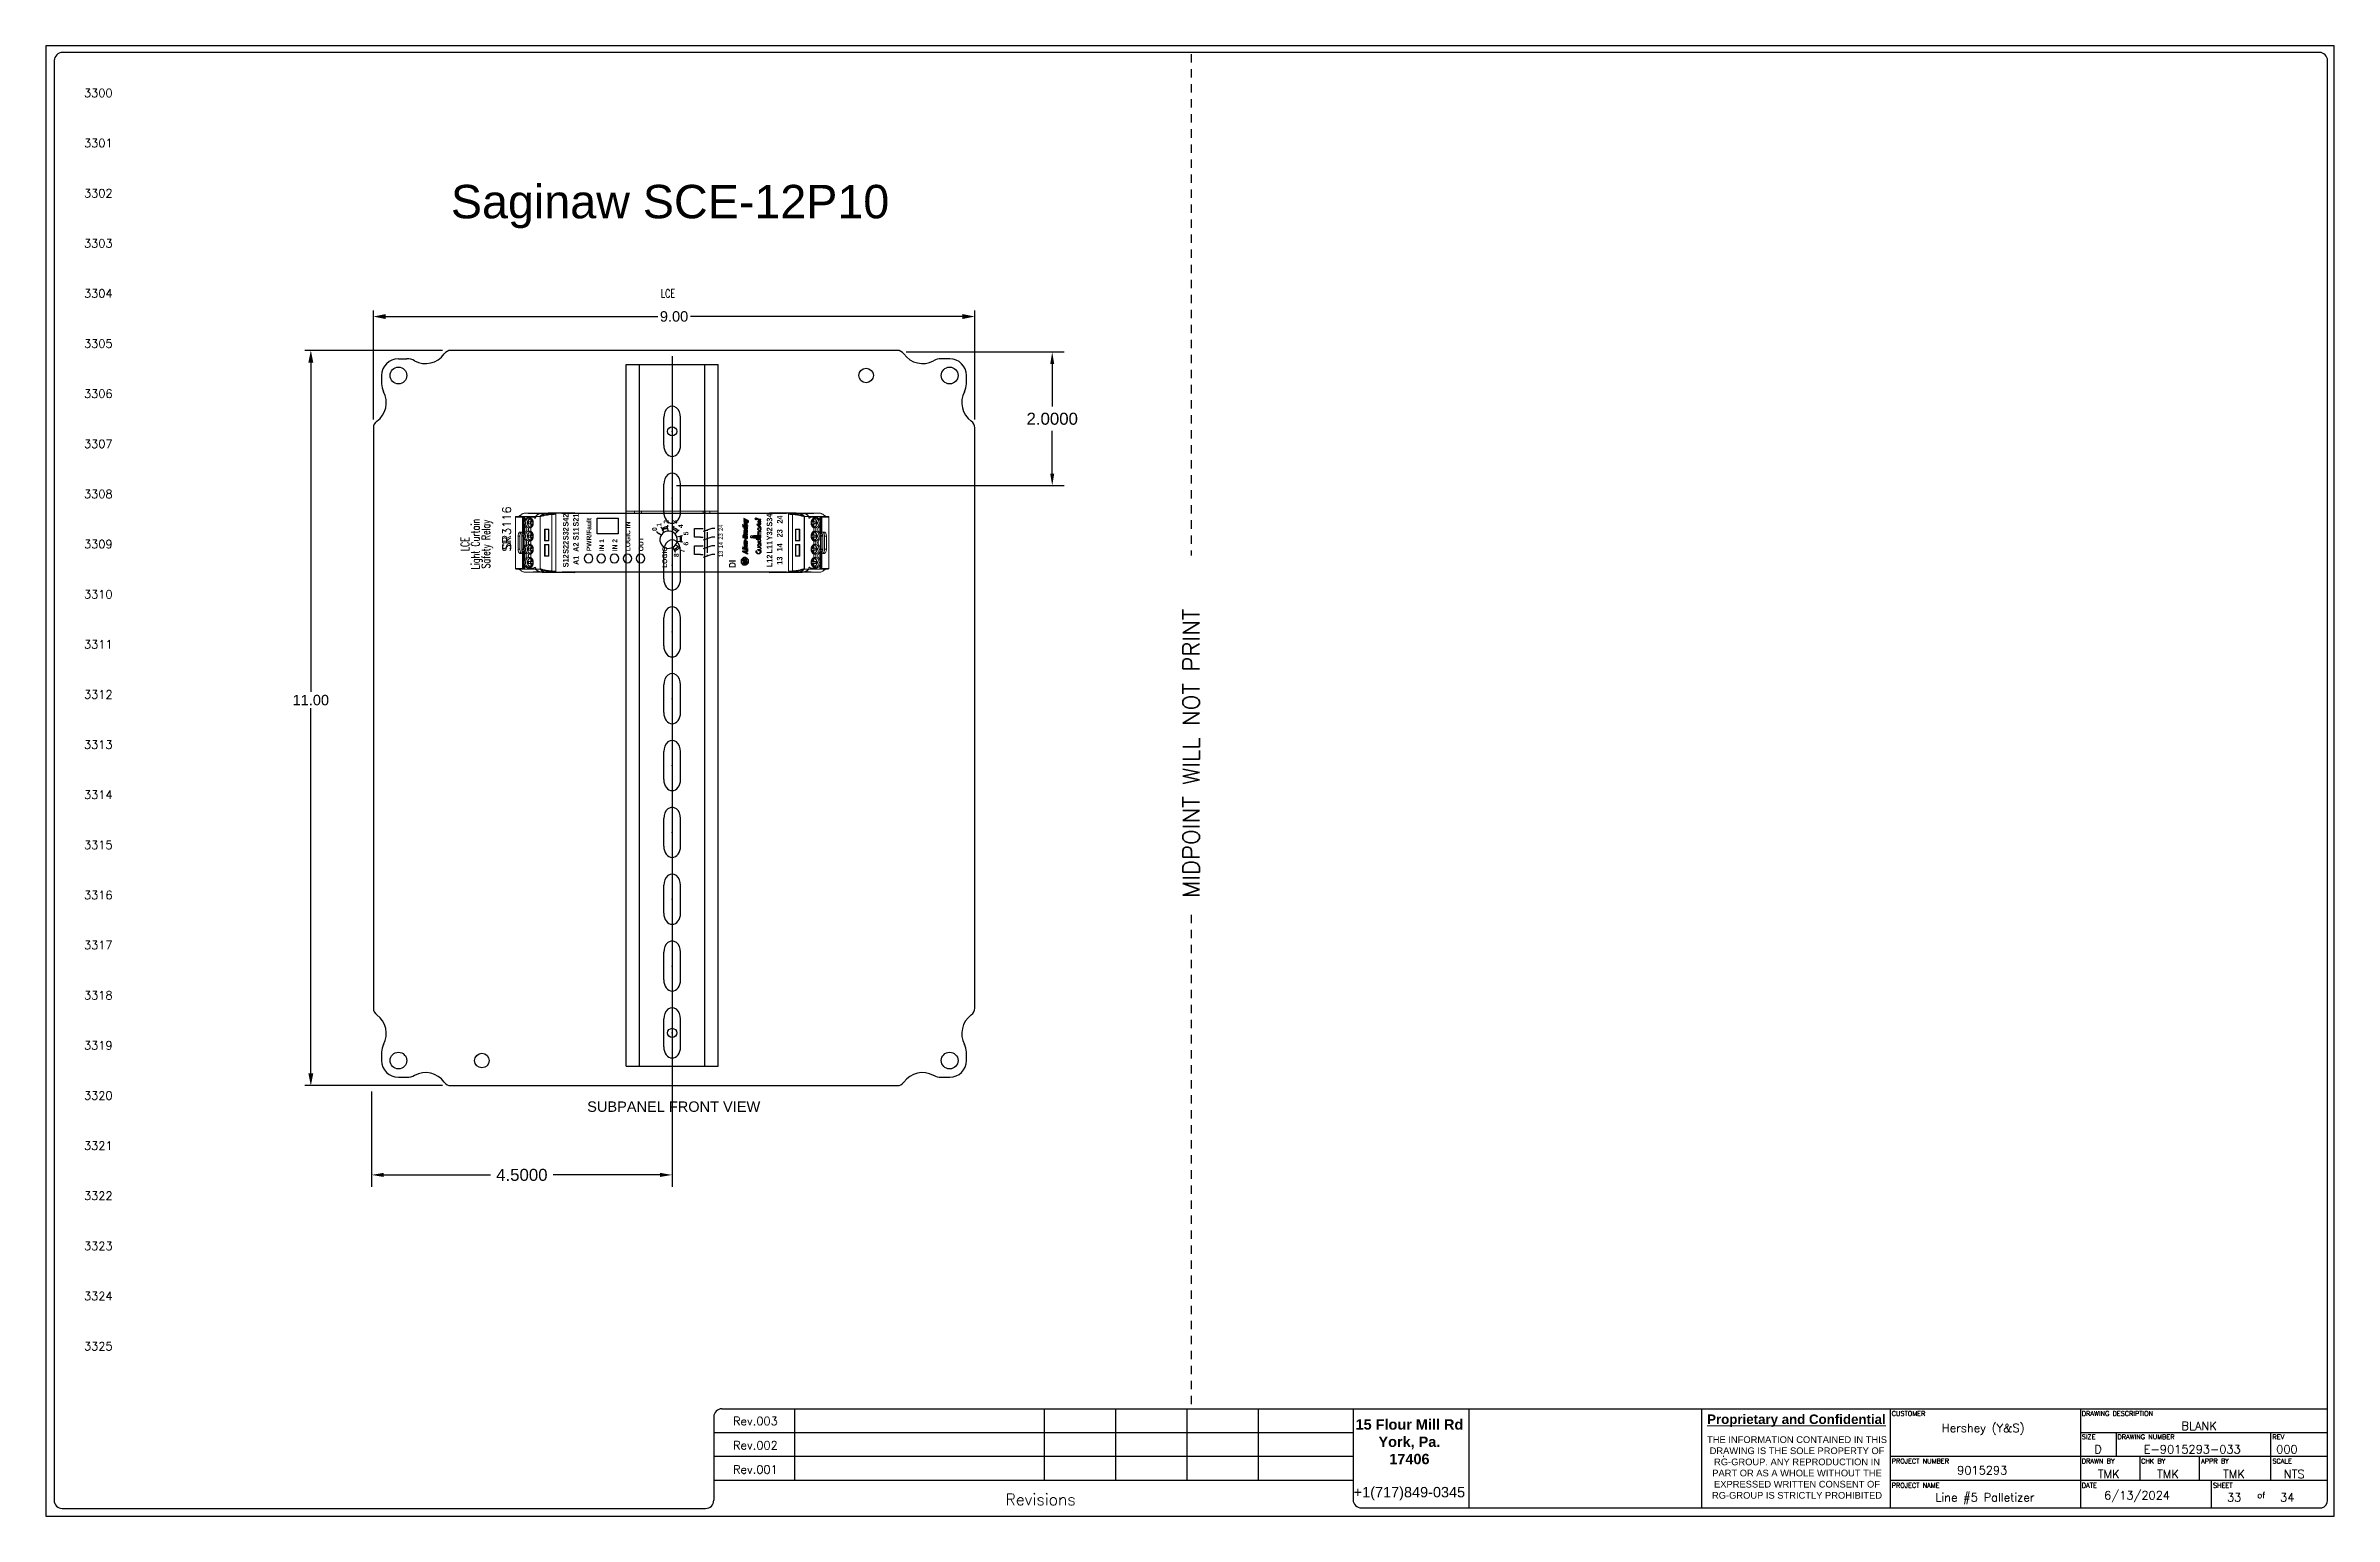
# Model space of a CAD drawing. Header units: inches. Extents: x 0 to 34.2, y 0 to 22.
import ezdxf
from ezdxf.enums import TextEntityAlignment as Align

# ---------------------------------------------------------------- set-up
doc = ezdxf.new("R2010")
doc.units = ezdxf.units.IN
doc.header["$MEASUREMENT"] = 0
doc.linetypes.add('HIDDEN2', pattern=[0.1875, 0.125, -0.0625])
for name, color, linetype in [('02___PRT_ALL_AXES', 7, 'Continuous'), ('DIMENSIONS', 7, 'Continuous'), ('OBJECT', 7, 'Continuous'), ('PDESC', 142, 'Continuous'), ('PLOC', 8, 'Continuous'), ('PMISC', 7, 'Continuous'), ('PSYMS', 7, 'Continuous'), ('PTAG', 150, 'Continuous'), ('TB_LABELS', 1, 'Continuous')]:
    doc.layers.add(name, color=color, linetype=linetype)
doc.layers.add('MidPoint', color=210, linetype='HIDDEN2', plot=False)
doc.styles.add('Annotative', font='arial.ttf')
doc.styles.add('Fields', font='simplex.shx', dxfattribs={"height": 0.185})
doc.styles.get("Standard").update_dxf_attribs({"font": 'arial.ttf'})
doc.styles.add('Title_Block', font='simplex.shx', dxfattribs={"height": 0.185})
doc.styles.add('WD', font='romans.shx', dxfattribs={"height": 0.185})
doc.dimstyles.new('DIMSTYLE_1', dxfattribs={"dimtxt": 0.155963, "dimasz": 0.183486, "dimexe": 0.09, "dimexo": 0.07, "dimgap": 0.0425, "dimtad": 0, "dimtih": 1, "dimtoh": 1, "dimzin": 4, "dimdsep": 46, "dimtxsty": 'Standard', "dimblk": '_FILLED', "dimblk1": '_FILLED', "dimblk2": '_FILLED', "dimcen": 0.09, "dimazin": 1, "dimtfac": 1, "dimtofl": 0, "dimtmove": 0, "dimatfit": 3, "dimldrblk": '_FILLED', "dimfxl": 1, "dimtolj": 1, "dimtzin": 4, "dimarcsym": 0})
doc.dimstyles.get("Standard").update_dxf_attribs({"dimtxt": 0.18, "dimasz": 0.18, "dimexe": 0.18, "dimexo": 0.0625, "dimgap": 0.09, "dimtad": 0, "dimtih": 1, "dimtoh": 1, "dimdec": 4, "dimzin": 0, "dimdsep": 46, "dimtxsty": 'Standard', "dimcen": 0.09, "dimadec": 0, "dimazin": 0, "dimtfac": 1, "dimtdec": 4, "dimtofl": 0, "dimtmove": 0, "dimatfit": 3, "dimfxl": 1, "dimtolj": 1, "dimtzin": 0, "dimarcsym": 0})

msp = doc.modelspace()

# ---------------------------------------------------------------- texts
at = {"style": 'WD'}
for s, p in [('3301', (1, 20.5)), ('3302', (1, 19.75)), ('3303', (1, 19)), ('3304', (1, 18.25)), ('3305', (1, 17.5)), ('3306', (1, 16.75)), ('3307', (1, 16)), ('3308', (1, 15.25)), ('3309', (1, 14.5)), ('3310', (1, 13.75)), ('3311', (1, 13)), ('3312', (1, 12.25)), ('3313', (1, 11.5)), ('3314', (1, 10.75)), ('3315', (1, 10)), ('3316', (1, 9.25)), ('3317', (1, 8.5)), ('3318', (1, 7.75)), ('3319', (1, 7)), ('3320', (1, 6.25)), ('3321', (1, 5.5)), ('3322', (1, 4.75)), ('3323', (1, 4)), ('3324', (1, 3.25)), ('3325', (1, 2.5))]:
    msp.add_text(s, height=0.125, dxfattribs=at).set_placement(p, align=Align.MIDDLE_RIGHT)
at = {"insert": (4.9375, 19.875), "char_height": 0.5, "attachment_point": 1}
msp.add_mtext_dynamic_manual_height_columns('\\pxqc;Saginaw SCE-12P10', width=8.8125, gutter_width=1, heights=[0], dxfattribs=at)

# ---------------------------------------------------------------- blocks, each defined once
blk = doc.blocks.new('RG_Master_Ver_4_2_2')
at = {"color": 3}
for p, q in [((0.125, 21.734), (0.125, 0.194)), ((34.028, 21.856), (0.25, 21.856)), ((34.15, 0.194), (34.15, 21.734)), ((9.998, 1.441), (9.998, 0.194)), ((10.12, 1.563), (34.15, 1.563)), ((11.207, 1.563), (11.207, 0.496)), ((14.942, 1.563), (14.942, 0.496)), ((16.009, 1.563), (16.009, 0.496)), ((17.076, 1.563), (17.076, 0.496)), ((18.143, 1.563), (18.143, 0.496)), ((19.566, 1.563), (19.566, 0.203)), ((21.3, 1.563), (21.3, 0.072)), ((24.781, 1.562), (24.781, 0.072)), ((27.605, 1.563), (27.605, 0.072)), ((30.451, 1.563), (30.451, 0.072)), ((9.998, 1.207), (19.566, 1.207)), ((30.451, 1.207), (34.15, 1.207)), ((30.984, 1.207), (30.984, 0.852)), ((33.297, 1.207), (33.297, 0.852)), ((9.998, 0.852), (19.566, 0.852)), ((25.107, 0.852), (25.117, 0.852)), ((27.605, 0.852), (34.15, 0.852)), ((27.959, 0.852), (27.961, 0.852)), ((31.34, 0.852), (31.34, 0.496)), ((32.229, 0.852), (32.229, 0.496)), ((33.297, 0.852), (33.297, 0.496)), ((9.998, 0.496), (19.566, 0.496)), ((27.605, 0.496), (34.15, 0.496)), ((32.407, 0.496), (32.407, 0.085)), ((0.247, 0.072), (9.875, 0.072)), ((19.689, 0.081), (34.062, 0.081))]:
    blk.add_line(p, q, dxfattribs=at)
blk.add_lwpolyline([(0, -0.044), (34.25, -0.044), (34.25, 21.956), (0, 21.956)], close=True, dxfattribs=at)
for centre, radius, start, end in [((0.25, 21.734), 0.122, 90, 180), ((34.028, 21.734), 0.122, 0, 90), ((10.12, 1.441), 0.122, 90, 180), ((0.247, 0.194), 0.122, 180, 270), ((9.875, 0.194), 0.122, 270, 360), ((19.689, 0.203), 0.122, 180, 270), ((34.035, 0.192), 0.115, 283.6956, 0.7965)]:
    blk.add_arc(centre, radius, start, end, dxfattribs=at)
at = {"layer": 'MidPoint'}
for p, q in [((17.141, 21.831), (17.141, 14.331)), ((17.141, 8.956), (17.141, 1.581))]:
    blk.add_line(p, q, dxfattribs=at)
at = {"style": 'Title_Block'}
for s, width, heights, insert, char_height, attachment_point in [('\\pxqc;Rev.003', 1.24498, [0], (9.998, 1.442), 0.125, 1), ('\\pxqc;Rev.002', 1.24498, [0], (9.998, 1.08), 0.125, 1), ('\\pxqc;Rev.001', 1.24498, [0], (9.998, 0.717), 0.125, 1), ('\\pxqc;Revisions', 9.42628, [0.392], (14.889, 0.206), 0.17145, 5)]:
    blk.add_mtext_dynamic_manual_height_columns(s, width=width, gutter_width=0.857, heights=heights, dxfattribs=dict(at, insert=insert, char_height=char_height, attachment_point=attachment_point))
at = {"color": 3, "insert": (20.409, 1.406), "char_height": 0.14228, "attachment_point": 2}
blk.add_mtext_dynamic_manual_height_columns('{\\fArial|b1|i0|c0|p34;\\H1.08937x;15 Flour Mill Rd\\PYork, Pa. \\P17406}\\P\\P{\\H1.08937x;+1(717)849-0345}', width=1.73509, gutter_width=0.69, heights=[0], dxfattribs=at)
at = {"color": 3, "linetype": 'Continuous', "lineweight": 20, "insert": (26.201, 1.478), "char_height": 0.14228, "width": 2.80179, "attachment_point": 2, "style": 'Annotative'}
blk.add_mtext('{\\fArial|b1|i0|c0|p34;\\LProprietary and Confidential}', dxfattribs=at)
at = {"color": 3, "insert": (26.21, 1.152), "char_height": 0.1, "width": 2.78538, "attachment_point": 2, "style": 'Annotative'}
blk.add_mtext('THE INFORMATION CONTAINED IN THIS DRAWING IS THE SOLE PROPERTY OF RG-GROUP. ANY REPRODUCTION IN PART OR AS A WHOLE WITHOUT THE EXPRESSED WRITTEN CONSENT OF RG-GROUP IS STRICTLY PROHIBITED', dxfattribs=at)
at = {"insert": (30.807, 0.331), "char_height": 0.125, "attachment_point": 1, "style": 'Fields'}
blk.add_mtext('6/13/2024', dxfattribs=at)
at = {"style": 'Fields'}
for tag, p in [('DESCRIPTION_3', (13.116, 1.307)), ('DRN_3', (15.472, 1.307)), ('CHK_3', (16.529, 1.307)), ('APP_3', (17.552, 1.307)), ('DATE_3', (18.829, 1.307)), ('DRAWING_DESC', (32.229, 1.246)), ('DESCRIPTION_2', (13.116, 0.951)), ('DRN_2', (15.472, 0.951)), ('CHK_2', (16.529, 0.951)), ('APP_2', (17.552, 0.951)), ('DATE_2', (18.829, 0.951)), ('CUSTOMER', (28.997, 1.214)), ('DRAWING_#', (32.125, 0.894)), ('DESCRIPTION_1', (13.116, 0.596)), ('DRN_1', (15.472, 0.596)), ('CHK_1', (16.529, 0.596)), ('APP_1', (17.552, 0.596)), ('DATE_1', (18.829, 0.596)), ('PROJECT_#', (28.981, 0.581)), ('SIZE', (30.715, 0.894)), ('REV', (33.543, 0.894)), ('DRN_BY', (30.875, 0.524)), ('CHK_BY', (31.762, 0.524)), ('APP_BY', (32.75, 0.524)), ('SCALE', (33.652, 0.524)), ('PROJECT_NAME', (29.021, 0.176)), ('SHEETNUM', (32.753, 0.176)), ('TTL_SHTS', (33.547, 0.176))]:
    blk.add_attdef(tag, text='', height=0.125, dxfattribs=at).set_placement(p, align=Align.CENTER)
at = {"style": 'Fields', "flags": 9}
blk.add_attdef('WD_TB', (9.953, 0.194), '', height=0.0638, dxfattribs=at)
at = {"layer": 'MidPoint', "insert": (17.016, 9.206), "char_height": 0.25, "attachment_point": 1, "rotation": 90, "style": 'Fields'}
blk.add_mtext_dynamic_manual_height_columns('MIDPOINT WILL NOT PRINT', width=5.375, gutter_width=0.575, heights=[0], dxfattribs=at)
at = {"layer": 'TB_LABELS', "style": 'WD'}
for s, height, p in [('CUSTOMER', 0.0711, (27.627, 1.528)), ('DRAWING DESCRIPTION', 0.07114, (30.472, 1.528)), ('SIZE', 0.0711, (30.472, 1.179)), ('DRAWING NUMBER', 0.07114, (31.006, 1.179)), ('REV', 0.0711, (33.325, 1.179)), ('PROJECT NUMBER', 0.07114, (27.627, 0.816)), ('DRAWN BY', 0.0711, (30.472, 0.816)), ('CHK BY', 0.0711, (31.359, 0.816)), ('APPR BY', 0.0711, (32.258, 0.816)), ('SCALE', 0.0711, (33.325, 0.816)), ('PROJECT NAME', 0.07114, (27.627, 0.453)), ('DATE', 0.0711, (30.472, 0.453)), ('SHEET', 0.0711, (32.436, 0.453)), ('of', 0.0925, (33.098, 0.318))]:
    blk.add_text(s, height=height, dxfattribs=at).set_placement(p, align=Align.TOP_LEFT)
blk = doc.blocks.new('WD_MLRH')
at = {"style": 'WD'}
blk.add_attdef('RUNGFIRST', text='', height=0.125, dxfattribs=at).set_placement((-0.25, 0), align=Align.MIDDLE_RIGHT)
at = {"style": 'WD', "flags": 1}
for tag, p in [('WIRE-START', (-0.25, -0.356)), ('RUNGHORV', (-0.25, -0.127)), ('WIREMODE', (-0.25, -0.281)), ('RUNGDIST', (-0.25, -0.2)), ('RUNGCNT', (-0.25, -0.237)), ('RUNGINC', (-0.25, -0.163)), ('WIREFMT', (-0.25, -0.321)), ('WIRE-GSUF', (-0.25, -0.396)), ('PH3SPACE', (-0.25, -0.437))]:
    blk.add_attdef(tag, text='', height=0.025, dxfattribs=at).set_placement(p, align=Align.RIGHT)
blk = doc.blocks.new('_FILLED')
at = {"color": 0, "linetype": 'ByBlock'}
blk.add_solid([(0, 0), (-1, 0.2), (-1, -0.2)], dxfattribs=at)
blk = doc.blocks.new('*D17')
at = {"layer": 'Defpoints', "color": 0, "linetype": 'Continuous', "transparency": 16777216}
for p in [(1.131, 11.023), (-0.908, 0.023), (1.131, 0.023)]:
    blk.add_point(p, dxfattribs=at)
at = {"layer": 'DIMENSIONS', "color": 0, "linetype": 'Continuous', "lineweight": -2, "transparency": 16777216}
for p, q in [((1.061, 11.023), (-0.998, 11.023)), ((-0.908, 10.839), (-0.908, 5.913)), ((-0.908, 0.206), (-0.908, 5.669)), ((1.061, 0.023), (-0.998, 0.023))]:
    blk.add_line(p, q, dxfattribs=at)
at = {"layer": 'DIMENSIONS', "color": 0, "linetype": 'Continuous', "lineweight": -2, "transparency": 16777216, "xscale": 0.1834862385, "yscale": 0.1834862385, "zscale": 0.1834862385}
for p, rotation in [((-0.908, 11.023), 90), ((-0.908, 0.023), 270)]:
    blk.add_blockref('_FILLED', p, dxfattribs=dict(at, rotation=rotation))
at = {"layer": 'DIMENSIONS', "color": 0, "linetype": 'Continuous', "transparency": 16777216, "insert": (-0.908, 5.87), "char_height": 0.156, "width": 0.545, "attachment_point": 2}
blk.add_mtext('\\A1;11.00', dxfattribs=at)
blk = doc.blocks.new('*D18')
at = {"layer": 'Defpoints', "color": 0, "linetype": 'Continuous', "transparency": 16777216}
for p in [(0.028, 11.53), (0.028, 9.921), (9.028, 9.921)]:
    blk.add_point(p, dxfattribs=at)
at = {"layer": 'DIMENSIONS', "color": 0, "linetype": 'Continuous', "lineweight": -2, "transparency": 16777216}
for p, q in [((0.028, 9.991), (0.028, 11.62)), ((0.212, 11.53), (4.283, 11.53)), ((8.845, 11.53), (4.772, 11.53)), ((9.028, 9.991), (9.028, 11.62))]:
    blk.add_line(p, q, dxfattribs=at)
at = {"layer": 'DIMENSIONS', "color": 0, "linetype": 'Continuous', "lineweight": -2, "transparency": 16777216, "xscale": 0.1834862385, "yscale": 0.1834862385, "zscale": 0.1834862385, "rotation": 180}
blk.add_blockref('_FILLED', (0.028, 11.53), dxfattribs=at)
at = {"layer": 'DIMENSIONS', "color": 0, "linetype": 'Continuous', "lineweight": -2, "transparency": 16777216, "xscale": 0.1834862385, "yscale": 0.1834862385, "zscale": 0.1834862385}
blk.add_blockref('_FILLED', (9.028, 11.53), dxfattribs=at)
at = {"layer": 'DIMENSIONS', "color": 0, "linetype": 'Continuous', "transparency": 16777216, "insert": (4.528, 11.61), "char_height": 0.156, "width": 0.42383, "attachment_point": 2}
blk.add_mtext('\\A1;9.00', dxfattribs=at)
blk = doc.blocks.new('VDIN129B')
for p, q in [((-0.69, 0), (-0.69, 10.5)), ((-0.69, 10.5), (0.69, 10.5)), ((-0.49, 0), (-0.49, 10.5)), ((0.49, 0), (0.49, 10.5)), ((0.69, 0), (0.69, 10.5)), ((-0.125, 9.292), (-0.125, 9.708)), ((0.125, 9.292), (0.125, 9.708)), ((-0.125, 8.292), (-0.125, 8.708)), ((0.125, 8.292), (0.125, 8.708)), ((-0.125, 7.292), (-0.125, 7.708)), ((0.125, 7.292), (0.125, 7.708)), ((-0.125, 6.292), (-0.125, 6.708)), ((0.125, 6.292), (0.125, 6.708)), ((-0.125, 5.292), (-0.125, 5.708)), ((0.125, 5.292), (0.125, 5.708)), ((-0.125, 4.292), (-0.125, 4.708)), ((0.125, 4.292), (0.125, 4.708)), ((-0.125, 3.292), (-0.125, 3.708)), ((0.125, 3.292), (0.125, 3.708)), ((-0.125, 2.292), (-0.125, 2.708)), ((0.125, 2.292), (0.125, 2.708)), ((-0.125, 1.292), (-0.125, 1.708)), ((0.125, 1.292), (0.125, 1.708)), ((-0.125, 0.292), (-0.125, 0.708)), ((0.125, 0.292), (0.125, 0.708)), ((-0.69, 0), (0.69, 0))]:
    blk.add_line(p, q)
for centre in [(0, 9.5), (0, 0.5)]:
    blk.add_circle(centre, 0.068)
for centre, start_param, end_param in [((0, 9.708), 4.712386, 7.853986), ((0, 9.292), 1.570796, 4.712386), ((0, 8.708), 4.712386, 7.853986), ((0, 8.292), 1.570796, 4.712386), ((0, 7.708), 4.712386, 7.853986), ((0, 7.292), 1.570796, 4.712386), ((0, 6.708), 4.712386, 7.853986), ((0, 6.292), 1.570796, 4.712386), ((0, 5.708), 4.712386, 7.853986), ((0, 5.292), 1.570796, 4.712386), ((0, 4.708), 4.712386, 7.853986), ((0, 4.292), 1.570796, 4.712386), ((0, 3.708), 4.712386, 7.853986), ((0, 3.292), 1.570796, 4.712386), ((0, 2.708), 4.712386, 7.853986), ((0, 2.292), 1.570796, 4.712386), ((0, 1.708), 4.712386, 7.853986), ((0, 1.292), 1.570796, 4.712386), ((0, 0.708), 4.712386, 7.853986), ((0, 0.292), 1.570796, 4.712386)]:
    blk.add_ellipse(centre, major_axis=(0, 0.167), ratio=0.749429, start_param=start_param, end_param=end_param)
for p in [(0, 9.5), (0, 8.5), (0, 7.5), (0, 6.5), (0, 5.5), (0, 4.5), (0, 3.5), (0, 2.5), (0, 1.5), (0, 0.5)]:
    blk.add_point(p)
at = {"flags": 11}
for p in [(0, 9.5), (0, 0.5)]:
    blk.add_attdef('NC', text='', height=0.01, dxfattribs=at).set_placement(p, align=Align.MIDDLE)
blk = doc.blocks.new('HCR1_AB_440R_D_R22')
at = {"layer": 'OBJECT', "lineweight": -3}
h = blk.add_hatch(color=7, dxfattribs=at)
h.dxf.hatch_style = 2
h.paths.add_polyline_path([(0.159, 1.213), (0.157, 1.213), (0.157, 1.207), (0.159, 1.207)])
h = blk.add_hatch(color=7, dxfattribs=at)
h.dxf.hatch_style = 2
h.paths.add_polyline_path([(0.176, 1.208), (0.175, 1.208), (0.175, 1.211)])
h = blk.add_hatch(color=7, dxfattribs=at)
h.dxf.hatch_style = 2
h.paths.add_polyline_path([(0.322, 1.279), (0.339, 1.279), (0.343, 1.21), (0.328, 1.21), (0.328, 1.225), (0.31, 1.225), (0.304, 1.21), (0.289, 1.21)])
h.paths.add_polyline_path([(0.315, 1.236), (0.328, 1.236), (0.328, 1.267), (0.328, 1.267)])
h = blk.add_hatch(color=7, dxfattribs=at)
h.dxf.hatch_style = 2
h.paths.add_polyline_path([(0.362, 1.279), (0.376, 1.279), (0.361, 1.21), (0.348, 1.21)])
h = blk.add_hatch(color=7, dxfattribs=at)
h.dxf.hatch_style = 2
edge = h.paths.add_edge_path()
edge.add_spline(control_points=[(0.391, 1.019), (0.391, 1.019), (0.391, 1.019), (0.391, 1.03), (0.391, 1.03), (0.391, 1.03), (0.391, 1.03), (0.391, 1.03), (0.391, 1.056), (0.391, 1.056), (0.391, 1.056), (0.385, 1.056), (0.385, 1.056), (0.385, 1.056), (0.385, 1.03), (0.385, 1.03), (0.385, 1.03), (0.385, 1.03), (0.385, 1.03), (0.385, 1.022), (0.379, 1.015), (0.37, 1.015), (0.362, 1.015), (0.355, 1.022), (0.355, 1.03), (0.355, 1.03), (0.355, 1.056), (0.355, 1.056), (0.355, 1.056), (0.349, 1.056), (0.349, 1.056), (0.349, 1.056), (0.349, 1.03), (0.349, 1.03), (0.349, 1.03), (0.349, 1.03), (0.349, 1.03), (0.349, 1.019), (0.359, 1.009), (0.37, 1.009), (0.382, 1.009), (0.391, 1.019)], knot_values=[-1, 0, 0, 0, 0, 0, 1, 1, 1, 2, 2, 2, 3, 3, 3, 4, 4, 4, 5, 5, 5, 6, 6, 6, 7, 7, 7, 8, 8, 8, 9, 9, 9, 10, 10, 10, 11, 11, 11, 12, 12, 12, 13, 13, 13, 13], degree=3, periodic=0)
h = blk.add_hatch(color=7, dxfattribs=at)
h.dxf.hatch_style = 2
h.paths.add_polyline_path([(0.385, 1.279), (0.399, 1.279), (0.384, 1.21), (0.371, 1.21)])
h = blk.add_hatch(color=7, dxfattribs=at)
h.dxf.hatch_style = 2
edge = h.paths.add_edge_path()
edge.add_spline(control_points=[(0.409, 1.23), (0.409, 1.23), (0.409, 1.23), (0.409, 1.23), (0.408, 1.224), (0.408, 1.218), (0.413, 1.218), (0.418, 1.218), (0.42, 1.221), (0.422, 1.228), (0.422, 1.228), (0.434, 1.228), (0.434, 1.228), (0.431, 1.216), (0.424, 1.209), (0.411, 1.209), (0.392, 1.209), (0.394, 1.224), (0.397, 1.237), (0.4, 1.251), (0.406, 1.263), (0.424, 1.263), (0.439, 1.263), (0.44, 1.253), (0.437, 1.237), (0.437, 1.237), (0.436, 1.234), (0.436, 1.234), (0.436, 1.234), (0.41, 1.234), (0.41, 1.234), (0.41, 1.234), (0.409, 1.23)], knot_values=[-1, 0, 0, 0, 0, 0, 1, 1, 1, 2, 2, 2, 3, 3, 3, 4, 4, 4, 5, 5, 5, 6, 6, 6, 7, 7, 7, 8, 8, 8, 9, 9, 9, 10, 10, 10, 10], degree=3, periodic=0)
edge = h.paths.add_edge_path()
edge.add_spline(control_points=[(0.412, 1.242), (0.412, 1.242), (0.412, 1.242), (0.412, 1.242), (0.412, 1.242), (0.425, 1.242), (0.425, 1.242), (0.427, 1.25), (0.427, 1.254), (0.421, 1.254), (0.416, 1.254), (0.413, 1.249), (0.412, 1.244), (0.412, 1.244), (0.412, 1.242)], knot_values=[-1, 0, 0, 0, 0, 0, 1, 1, 1, 2, 2, 2, 3, 3, 3, 4, 4, 4, 4], degree=3, periodic=0)
h = blk.add_hatch(color=7, dxfattribs=at)
h.dxf.hatch_style = 2
edge = h.paths.add_edge_path()
edge.add_spline(control_points=[(0.47, 1.263), (0.47, 1.263), (0.47, 1.263), (0.476, 1.263), (0.484, 1.263), (0.488, 1.259), (0.486, 1.249), (0.486, 1.249), (0.477, 1.21), (0.477, 1.21), (0.477, 1.21), (0.464, 1.21), (0.464, 1.21), (0.464, 1.21), (0.472, 1.246), (0.472, 1.246), (0.473, 1.251), (0.472, 1.253), (0.468, 1.253), (0.463, 1.253), (0.46, 1.25), (0.459, 1.245), (0.459, 1.245), (0.451, 1.21), (0.451, 1.21), (0.451, 1.21), (0.438, 1.21), (0.438, 1.21), (0.438, 1.21), (0.449, 1.262), (0.449, 1.262), (0.449, 1.262), (0.462, 1.262), (0.462, 1.262), (0.462, 1.262), (0.461, 1.256), (0.461, 1.256), (0.461, 1.256), (0.461, 1.256), (0.461, 1.256), (0.465, 1.261), (0.47, 1.263)], knot_values=[-1, 0, 0, 0, 0, 0, 1, 1, 1, 2, 2, 2, 3, 3, 3, 4, 4, 4, 5, 5, 5, 6, 6, 6, 7, 7, 7, 8, 8, 8, 9, 9, 9, 10, 10, 10, 11, 11, 11, 12, 12, 12, 13, 13, 13, 13], degree=3, periodic=0)
h = blk.add_hatch(color=7, dxfattribs=at)
h.dxf.hatch_style = 2
edge = h.paths.add_edge_path()
edge.add_spline(control_points=[(0.458, 1.04), (0.458, 1.045), (0.462, 1.05), (0.467, 1.05), (0.467, 1.05), (0.467, 1.056), (0.467, 1.056), (0.459, 1.056), (0.452, 1.049), (0.452, 1.04)], knot_values=[0, 0, 0, 0, 1, 1, 1, 2, 2, 2, 3, 3, 3, 3], degree=3, periodic=0)
edge.add_line((0.452, 1.04), (0.458, 1.04))
h = blk.add_hatch(color=7, dxfattribs=at)
h.dxf.hatch_style = 2
h.paths.add_polyline_path([(0.458, 1.04), (0.458, 1.009), (0.452, 1.009), (0.452, 1.04)])
h = blk.add_hatch(color=7, dxfattribs=at)
h.dxf.hatch_style = 2
h.paths.add_polyline_path([(0.52, 1.244), (0.518, 1.232), (0.491, 1.232), (0.493, 1.244)])
h = blk.add_hatch(color=7, dxfattribs=at)
h.dxf.hatch_style = 2
edge = h.paths.add_edge_path()
edge.add_spline(control_points=[(0.522, 1.21), (0.522, 1.21), (0.522, 1.21), (0.522, 1.21), (0.522, 1.21), (0.537, 1.279), (0.537, 1.279), (0.537, 1.279), (0.56, 1.279), (0.56, 1.279), (0.572, 1.279), (0.579, 1.275), (0.576, 1.262), (0.574, 1.254), (0.57, 1.249), (0.562, 1.247), (0.562, 1.247), (0.562, 1.246), (0.562, 1.246), (0.57, 1.245), (0.574, 1.24), (0.572, 1.23), (0.569, 1.22), (0.562, 1.21), (0.546, 1.21), (0.546, 1.21), (0.522, 1.21)], knot_values=[-1, 0, 0, 0, 0, 0, 1, 1, 1, 2, 2, 2, 3, 3, 3, 4, 4, 4, 5, 5, 5, 6, 6, 6, 7, 7, 7, 8, 8, 8, 8], degree=3, periodic=0)
edge = h.paths.add_edge_path()
edge.add_spline(control_points=[(0.549, 1.251), (0.549, 1.251), (0.549, 1.251), (0.549, 1.251), (0.556, 1.251), (0.56, 1.253), (0.562, 1.26), (0.563, 1.266), (0.561, 1.269), (0.554, 1.269), (0.554, 1.269), (0.549, 1.269), (0.549, 1.269), (0.549, 1.269), (0.545, 1.251), (0.545, 1.251), (0.545, 1.251), (0.549, 1.251)], knot_values=[-1, 0, 0, 0, 0, 0, 1, 1, 1, 2, 2, 2, 3, 3, 3, 4, 4, 4, 5, 5, 5, 5], degree=3, periodic=0)
edge = h.paths.add_edge_path()
edge.add_spline(control_points=[(0.544, 1.22), (0.544, 1.22), (0.544, 1.22), (0.544, 1.22), (0.55, 1.22), (0.556, 1.223), (0.557, 1.231), (0.559, 1.239), (0.555, 1.241), (0.549, 1.241), (0.549, 1.241), (0.543, 1.241), (0.543, 1.241), (0.543, 1.241), (0.538, 1.22), (0.538, 1.22), (0.538, 1.22), (0.544, 1.22)], knot_values=[-1, 0, 0, 0, 0, 0, 1, 1, 1, 2, 2, 2, 3, 3, 3, 4, 4, 4, 5, 5, 5, 5], degree=3, periodic=0)
h = blk.add_hatch(color=7, dxfattribs=at)
h.dxf.hatch_style = 2
h.paths.add_polyline_path([(0.558, 1.09), (0.56, 1.068), (0.548, 1.068), (0.546, 1.068), (0.534, 1.068), (0.536, 1.09), (0.536, 1.092), (0.535, 1.108), (0.533, 1.108), (0.534, 1.092), (0.532, 1.071), (0.525, 1.071), (0.527, 1.118), (0.539, 1.12), (0.546, 1.118), (0.548, 1.118), (0.555, 1.12), (0.567, 1.118), (0.569, 1.071), (0.562, 1.071), (0.56, 1.092), (0.561, 1.108), (0.559, 1.108), (0.558, 1.092)])
h = blk.add_hatch(color=7, dxfattribs=at)
h.dxf.hatch_style = 2
h.paths.add_polyline_path([(0.532, 1.072), (0.526, 1.072), (0.534, 1.059)])
h = blk.add_hatch(color=7, dxfattribs=at)
h.dxf.hatch_style = 2
edge = h.paths.add_edge_path()
edge.add_spline(control_points=[(0.559, 1.069), (0.559, 1.069), (0.559, 1.069), (0.559, 1.069), (0.559, 1.069), (0.556, 1.016), (0.556, 1.016), (0.556, 1.016), (0.561, 1.016), (0.561, 1.013), (0.561, 1.01), (0.56, 1.01), (0.555, 1.01), (0.555, 1.01), (0.538, 1.01), (0.538, 1.01), (0.534, 1.01), (0.533, 1.01), (0.533, 1.013), (0.533, 1.016), (0.538, 1.016), (0.538, 1.016), (0.538, 1.016), (0.536, 1.069), (0.536, 1.069), (0.536, 1.069), (0.559, 1.069)], knot_values=[-1, 0, 0, 0, 0, 0, 1, 1, 1, 2, 2, 2, 3, 3, 3, 4, 4, 4, 5, 5, 5, 6, 6, 6, 7, 7, 7, 8, 8, 8, 8], degree=3, periodic=0)
h = blk.add_hatch(color=7, dxfattribs=at)
h.dxf.hatch_style = 2
h.paths.add_polyline_path([(0.562, 1.073), (0.568, 1.073), (0.561, 1.059)])
h = blk.add_hatch(color=7, dxfattribs=at)
h.dxf.hatch_style = 2
edge = h.paths.add_edge_path()
edge.add_spline(control_points=[(0.606, 1.039), (0.606, 1.039), (0.606, 1.039), (0.606, 1.039), (0.606, 1.048), (0.598, 1.056), (0.589, 1.056), (0.58, 1.056), (0.573, 1.048), (0.573, 1.039), (0.573, 1.039), (0.573, 1.009), (0.573, 1.009), (0.573, 1.009), (0.578, 1.009), (0.578, 1.009), (0.578, 1.009), (0.578, 1.039), (0.578, 1.039), (0.578, 1.045), (0.583, 1.05), (0.589, 1.05), (0.595, 1.05), (0.6, 1.045), (0.6, 1.039), (0.6, 1.039), (0.6, 1.009), (0.6, 1.009), (0.6, 1.009), (0.606, 1.009), (0.606, 1.009), (0.606, 1.009), (0.606, 1.039)], knot_values=[-1, 0, 0, 0, 0, 0, 1, 1, 1, 2, 2, 2, 3, 3, 3, 4, 4, 4, 5, 5, 5, 6, 6, 6, 7, 7, 7, 8, 8, 8, 9, 9, 9, 10, 10, 10, 10], degree=3, periodic=0)
h = blk.add_hatch(color=7, dxfattribs=at)
h.dxf.hatch_style = 2
edge = h.paths.add_edge_path()
edge.add_spline(control_points=[(0.598, 1.255), (0.598, 1.255), (0.598, 1.255), (0.598, 1.255), (0.598, 1.255), (0.598, 1.255), (0.598, 1.255), (0.602, 1.26), (0.606, 1.263), (0.612, 1.263), (0.613, 1.263), (0.613, 1.263), (0.614, 1.263), (0.614, 1.263), (0.611, 1.251), (0.611, 1.251), (0.61, 1.251), (0.609, 1.251), (0.607, 1.251), (0.603, 1.251), (0.597, 1.248), (0.596, 1.241), (0.596, 1.241), (0.589, 1.21), (0.589, 1.21), (0.589, 1.21), (0.576, 1.21), (0.576, 1.21), (0.576, 1.21), (0.587, 1.262), (0.587, 1.262), (0.587, 1.262), (0.599, 1.262), (0.599, 1.262), (0.599, 1.262), (0.598, 1.255)], knot_values=[-1, 0, 0, 0, 0, 0, 1, 1, 1, 2, 2, 2, 3, 3, 3, 4, 4, 4, 5, 5, 5, 6, 6, 6, 7, 7, 7, 8, 8, 8, 9, 9, 9, 10, 10, 10, 11, 11, 11, 11], degree=3, periodic=0)
h = blk.add_hatch(color=7, dxfattribs=at)
h.dxf.hatch_style = 2
edge = h.paths.add_edge_path()
edge.add_spline(control_points=[(0.633, 1.039), (0.633, 1.039), (0.633, 1.039), (0.633, 1.039), (0.633, 1.048), (0.626, 1.056), (0.616, 1.056), (0.607, 1.056), (0.6, 1.048), (0.6, 1.039), (0.6, 1.039), (0.6, 1.009), (0.6, 1.009), (0.6, 1.009), (0.606, 1.009), (0.606, 1.009), (0.606, 1.009), (0.606, 1.039), (0.606, 1.039), (0.606, 1.045), (0.61, 1.05), (0.616, 1.05), (0.622, 1.05), (0.627, 1.045), (0.627, 1.039), (0.627, 1.039), (0.627, 1.009), (0.627, 1.009), (0.627, 1.009), (0.633, 1.009), (0.633, 1.009), (0.633, 1.009), (0.633, 1.039)], knot_values=[-1, 0, 0, 0, 0, 0, 1, 1, 1, 2, 2, 2, 3, 3, 3, 4, 4, 4, 5, 5, 5, 6, 6, 6, 7, 7, 7, 8, 8, 8, 9, 9, 9, 10, 10, 10, 10], degree=3, periodic=0)
h = blk.add_hatch(color=7, dxfattribs=at)
h.dxf.hatch_style = 2
edge = h.paths.add_edge_path()
edge.add_spline(control_points=[(0.633, 1.216), (0.633, 1.216), (0.633, 1.216), (0.633, 1.216), (0.629, 1.21), (0.625, 1.209), (0.618, 1.209), (0.609, 1.209), (0.607, 1.217), (0.609, 1.224), (0.611, 1.233), (0.616, 1.237), (0.625, 1.24), (0.625, 1.24), (0.633, 1.242), (0.633, 1.242), (0.637, 1.243), (0.639, 1.245), (0.64, 1.248), (0.641, 1.252), (0.64, 1.254), (0.635, 1.254), (0.631, 1.254), (0.628, 1.252), (0.627, 1.248), (0.627, 1.248), (0.627, 1.246), (0.627, 1.246), (0.627, 1.246), (0.615, 1.246), (0.615, 1.246), (0.615, 1.246), (0.615, 1.247), (0.615, 1.247), (0.618, 1.259), (0.627, 1.263), (0.637, 1.263), (0.653, 1.263), (0.655, 1.257), (0.653, 1.248), (0.653, 1.248), (0.647, 1.22), (0.647, 1.22), (0.646, 1.215), (0.646, 1.213), (0.646, 1.21), (0.646, 1.21), (0.633, 1.21), (0.633, 1.21), (0.633, 1.212), (0.633, 1.214), (0.633, 1.216), (0.633, 1.216), (0.633, 1.216)], knot_values=[-1, 0, 0, 0, 0, 0, 1, 1, 1, 2, 2, 2, 3, 3, 3, 4, 4, 4, 5, 5, 5, 6, 6, 6, 7, 7, 7, 8, 8, 8, 9, 9, 9, 10, 10, 10, 11, 11, 11, 12, 12, 12, 13, 13, 13, 14, 14, 14, 15, 15, 15, 16, 16, 16, 17, 17, 17, 17], degree=3, periodic=0)
edge = h.paths.add_edge_path()
edge.add_spline(control_points=[(0.633, 1.234), (0.633, 1.234), (0.633, 1.234), (0.631, 1.234), (0.625, 1.232), (0.623, 1.23), (0.622, 1.225), (0.621, 1.221), (0.622, 1.218), (0.625, 1.218), (0.629, 1.218), (0.634, 1.22), (0.635, 1.226), (0.635, 1.226), (0.637, 1.236), (0.637, 1.236), (0.635, 1.235), (0.633, 1.234)], knot_values=[-1, 0, 0, 0, 0, 0, 1, 1, 1, 2, 2, 2, 3, 3, 3, 4, 4, 4, 5, 5, 5, 5], degree=3, periodic=0)
h = blk.add_hatch(color=7, dxfattribs=at)
h.dxf.hatch_style = 2
edge = h.paths.add_edge_path()
edge.add_spline(control_points=[(0.674, 1.209), (0.674, 1.209), (0.674, 1.209), (0.668, 1.209), (0.657, 1.209), (0.654, 1.217), (0.658, 1.236), (0.662, 1.255), (0.669, 1.263), (0.68, 1.263), (0.685, 1.263), (0.688, 1.261), (0.69, 1.257), (0.69, 1.257), (0.69, 1.257), (0.69, 1.257), (0.69, 1.257), (0.695, 1.279), (0.695, 1.279), (0.695, 1.279), (0.708, 1.279), (0.708, 1.279), (0.708, 1.279), (0.693, 1.21), (0.693, 1.21), (0.693, 1.21), (0.681, 1.21), (0.681, 1.21), (0.681, 1.21), (0.682, 1.216), (0.682, 1.216), (0.682, 1.216), (0.682, 1.216), (0.682, 1.216), (0.678, 1.211), (0.674, 1.209)], knot_values=[-1, 0, 0, 0, 0, 0, 1, 1, 1, 2, 2, 2, 3, 3, 3, 4, 4, 4, 5, 5, 5, 6, 6, 6, 7, 7, 7, 8, 8, 8, 9, 9, 9, 10, 10, 10, 11, 11, 11, 11], degree=3, periodic=0)
edge = h.paths.add_edge_path()
edge.add_spline(control_points=[(0.675, 1.219), (0.681, 1.219), (0.683, 1.225), (0.686, 1.236), (0.688, 1.247), (0.688, 1.253), (0.682, 1.253), (0.676, 1.253), (0.674, 1.247), (0.672, 1.236), (0.669, 1.225), (0.669, 1.219), (0.675, 1.219)], knot_values=[0, 0, 0, 0, 1, 1, 1, 2, 2, 2, 3, 3, 3, 4, 4, 4, 4], degree=3, periodic=0)
edge.add_line((0.675, 1.219), (0.675, 1.219))
h = blk.add_hatch(color=7, dxfattribs=at)
h.dxf.hatch_style = 2
h.paths.add_polyline_path([(0.717, 1.279), (0.731, 1.279), (0.716, 1.21), (0.703, 1.21)])
h = blk.add_hatch(color=7, dxfattribs=at)
h.dxf.hatch_style = 2
edge = h.paths.add_edge_path()
edge.add_spline(control_points=[(0.741, 1.23), (0.741, 1.23), (0.741, 1.23), (0.741, 1.23), (0.74, 1.224), (0.74, 1.218), (0.745, 1.218), (0.749, 1.218), (0.752, 1.221), (0.754, 1.228), (0.754, 1.228), (0.766, 1.228), (0.766, 1.228), (0.763, 1.216), (0.756, 1.209), (0.743, 1.209), (0.724, 1.209), (0.726, 1.224), (0.729, 1.237), (0.732, 1.251), (0.737, 1.263), (0.755, 1.263), (0.771, 1.263), (0.772, 1.253), (0.769, 1.237), (0.769, 1.237), (0.768, 1.234), (0.768, 1.234), (0.768, 1.234), (0.742, 1.234), (0.742, 1.234), (0.742, 1.234), (0.741, 1.23)], knot_values=[-1, 0, 0, 0, 0, 0, 1, 1, 1, 2, 2, 2, 3, 3, 3, 4, 4, 4, 5, 5, 5, 6, 6, 6, 7, 7, 7, 8, 8, 8, 9, 9, 9, 10, 10, 10, 10], degree=3, periodic=0)
edge = h.paths.add_edge_path()
edge.add_spline(control_points=[(0.743, 1.242), (0.743, 1.242), (0.743, 1.242), (0.743, 1.242), (0.743, 1.242), (0.757, 1.242), (0.757, 1.242), (0.758, 1.25), (0.758, 1.254), (0.753, 1.254), (0.748, 1.254), (0.745, 1.249), (0.744, 1.244), (0.744, 1.244), (0.743, 1.242)], knot_values=[-1, 0, 0, 0, 0, 0, 1, 1, 1, 2, 2, 2, 3, 3, 3, 4, 4, 4, 4], degree=3, periodic=0)
h = blk.add_hatch(color=7, dxfattribs=at)
h.dxf.hatch_style = 2
edge = h.paths.add_edge_path()
edge.add_spline(control_points=[(0.729, 1.05), (0.729, 1.05), (0.729, 1.05), (0.729, 1.05), (0.729, 1.05), (0.729, 1.03), (0.729, 1.03), (0.729, 1.021), (0.736, 1.014), (0.745, 1.014), (0.746, 1.014), (0.748, 1.015), (0.749, 1.015), (0.749, 1.015), (0.749, 1.009), (0.749, 1.009), (0.748, 1.009), (0.746, 1.009), (0.745, 1.009), (0.733, 1.009), (0.724, 1.018), (0.724, 1.03), (0.724, 1.03), (0.724, 1.072), (0.724, 1.072), (0.724, 1.072), (0.729, 1.072), (0.729, 1.072), (0.729, 1.072), (0.729, 1.056), (0.729, 1.056), (0.729, 1.056), (0.74, 1.056), (0.74, 1.056), (0.74, 1.056), (0.74, 1.05), (0.74, 1.05), (0.74, 1.05), (0.729, 1.05)], knot_values=[-1, 0, 0, 0, 0, 0, 1, 1, 1, 2, 2, 2, 3, 3, 3, 4, 4, 4, 5, 5, 5, 6, 6, 6, 7, 7, 7, 8, 8, 8, 9, 9, 9, 10, 10, 10, 11, 11, 11, 12, 12, 12, 12], degree=3, periodic=0)
h = blk.add_hatch(color=7, dxfattribs=at)
h.dxf.hatch_style = 2
edge = h.paths.add_edge_path()
edge.add_spline(control_points=[(0.785, 1.019), (0.785, 1.019), (0.785, 1.019), (0.788, 1.023), (0.788, 1.023), (0.793, 1.019), (0.793, 1.019), (0.789, 1.013), (0.782, 1.01), (0.775, 1.01), (0.762, 1.01), (0.752, 1.02), (0.752, 1.033), (0.752, 1.045), (0.762, 1.056), (0.775, 1.056), (0.785, 1.056), (0.793, 1.049), (0.796, 1.04), (0.796, 1.04), (0.765, 1.019), (0.765, 1.019), (0.767, 1.017), (0.771, 1.016), (0.775, 1.016), (0.78, 1.016), (0.785, 1.019)], knot_values=[-1, 0, 0, 0, 0, 0, 1, 1, 1, 2, 2, 2, 3, 3, 3, 4, 4, 4, 5, 5, 5, 6, 6, 6, 7, 7, 7, 8, 8, 8, 8], degree=3, periodic=0)
edge = h.paths.add_edge_path()
edge.add_spline(control_points=[(0.76, 1.023), (0.76, 1.023), (0.789, 1.042), (0.789, 1.042), (0.786, 1.046), (0.78, 1.049), (0.775, 1.049), (0.765, 1.049), (0.758, 1.042), (0.758, 1.033), (0.758, 1.029), (0.759, 1.026), (0.76, 1.023)], knot_values=[0, 0, 0, 0, 1, 1, 1, 2, 2, 2, 3, 3, 3, 4, 4, 4, 4], degree=3, periodic=0)
edge.add_line((0.76, 1.023), (0.76, 1.023))
h = blk.add_hatch(color=7, dxfattribs=at)
h.dxf.hatch_style = 2
edge = h.paths.add_edge_path()
edge.add_spline(control_points=[(0.777, 1.262), (0.777, 1.262), (0.777, 1.262), (0.777, 1.262), (0.777, 1.262), (0.791, 1.262), (0.791, 1.262), (0.791, 1.262), (0.791, 1.226), (0.791, 1.226), (0.791, 1.226), (0.791, 1.226), (0.791, 1.226), (0.791, 1.226), (0.806, 1.262), (0.806, 1.262), (0.806, 1.262), (0.819, 1.262), (0.819, 1.262), (0.819, 1.262), (0.796, 1.214), (0.796, 1.214), (0.788, 1.196), (0.784, 1.193), (0.772, 1.193), (0.772, 1.193), (0.766, 1.193), (0.766, 1.193), (0.766, 1.193), (0.768, 1.203), (0.768, 1.203), (0.77, 1.203), (0.771, 1.203), (0.772, 1.203), (0.777, 1.203), (0.779, 1.206), (0.781, 1.21), (0.781, 1.21), (0.777, 1.262)], knot_values=[-1, 0, 0, 0, 0, 0, 1, 1, 1, 2, 2, 2, 3, 3, 3, 4, 4, 4, 5, 5, 5, 6, 6, 6, 7, 7, 7, 8, 8, 8, 9, 9, 9, 10, 10, 10, 11, 11, 11, 12, 12, 12, 12], degree=3, periodic=0)
h = blk.add_hatch(color=7, dxfattribs=at)
h.dxf.hatch_style = 2
edge = h.paths.add_edge_path()
edge.add_spline(control_points=[(0.807, 1.045), (0.807, 1.045), (0.807, 1.045), (0.807, 1.04), (0.807, 1.04), (0.807, 1.009), (0.807, 1.009), (0.807, 1.009), (0.801, 1.009), (0.801, 1.009), (0.801, 1.009), (0.801, 1.04), (0.801, 1.04), (0.801, 1.049), (0.808, 1.056), (0.817, 1.056), (0.817, 1.056), (0.817, 1.05), (0.817, 1.05), (0.811, 1.05), (0.807, 1.045)], knot_values=[-1, 0, 0, 0, 0, 0, 1, 1, 1, 2, 2, 2, 3, 3, 3, 4, 4, 4, 5, 5, 5, 6, 6, 6, 6], degree=3, periodic=0)
at = {"layer": 'OBJECT', "color": 7, "lineweight": 9}
for points in [[(0.016, 4.48), (0.017, 4.48)], [(0.016, 4.48), (0.016, 4.478)], [(0.016, 4.474), (0.016, 4.48)], [(0.016, 4.478), (0.016, 4.439)], [(0.016, 4.474), (0.017, 4.474)], [(0.016, 4.474), (0.017, 4.451)], [(0.039, 4.598), (0.034, 4.59), (0.029, 4.581), (0.025, 4.572), (0.021, 4.563), (0.017, 4.554), (0.017, 4.552)], [(0.022, 4.322), (0.021, 4.417), (0.02, 4.457), (0.019, 4.493), (0.018, 4.523), (0.017, 4.552)], [(0.017, 4.552), (0.017, 4.444)], [(0.04, 4.599), (0.039, 4.598)], [(0.051, 4.614), (0.05, 4.611), (0.049, 4.609), (0.046, 4.604), (0.045, 4.601), (0.044, 4.599), (0.042, 4.597), (0.041, 4.596), (0.041, 4.595), (0.041, 4.595), (0.04, 4.595)], [(0.04, 4.599), (0.044, 4.599)], [(0.04, 4.598), (0.04, 4.598), (0.04, 4.599), (0.04, 4.599), (0.04, 4.599)], [(0.04, 4.595), (0.04, 4.595), (0.04, 4.595), (0.04, 4.596), (0.04, 4.596), (0.04, 4.598)], [(0.04, 4.598), (0.043, 4.598)], [(0.064, 4.632), (0.064, 4.632), (0.063, 4.632), (0.062, 4.631), (0.061, 4.63), (0.06, 4.629), (0.058, 4.627), (0.057, 4.624), (0.055, 4.621), (0.053, 4.617), (0.051, 4.614)], [(0.064, 4.632), (0.065, 4.632)], [(0.065, 4.631), (0.064, 4.632)], [(0.066, 4.678), (0.065, 4.671)], [(0.065, 4.557), (0.065, 4.671)], [(0.065, 4.631), (0.065, 4.628)], [(0.065, 4.628), (0.065, 4.408)], [(0.066, 4.566), (0.065, 4.557)], [(0.065, 4.557), (0.331, 4.557)], [(0.065, 4.544), (0.065, 4.557)], [(0.127, 4.544), (0.065, 4.544)], [(0.065, 4.544), (0.065, 4.543)], [(0.124, 4.543), (0.065, 4.543)], [(0.071, 4.682), (0.066, 4.678)], [(0.066, 4.566), (0.066, 4.678)], [(0.074, 4.575), (0.073, 4.574), (0.072, 4.573), (0.07, 4.572), (0.069, 4.571), (0.068, 4.57), (0.067, 4.569), (0.067, 4.568), (0.067, 4.567), (0.066, 4.566)], [(0.331, 4.566), (0.066, 4.566)], [(0.846, 4.682), (0.071, 4.682)], [(0.074, 4.681), (0.071, 4.682)], [(0.843, 4.681), (0.074, 4.681)], [(0.074, 4.575), (0.074, 4.681)], [(0.331, 4.575), (0.074, 4.575)], [(0.083, 4.507), (0.078, 4.499), (0.075, 4.49), (0.074, 4.489)], [(0.078, 4.49), (0.074, 4.471)], [(0.074, 4.489), (0.074, 4.48)], [(0.077, 4.48), (0.074, 4.465)], [(0.074, 4.48), (0.074, 4.41)], [(0.077, 4.48), (0.076, 4.47), (0.076, 4.46), (0.076, 4.453)], [(0.076, 4.453), (0.076, 4.411)], [(0.091, 4.453), (0.076, 4.453)], [(0.078, 4.49), (0.077, 4.487)], [(0.092, 4.487), (0.077, 4.487)], [(0.077, 4.487), (0.077, 4.48)], [(0.077, 4.48), (0.077, 4.48)], [(0.116, 4.539), (0.108, 4.534), (0.1, 4.529), (0.094, 4.522), (0.088, 4.516), (0.084, 4.508), (0.08, 4.5), (0.078, 4.491), (0.078, 4.49)], [(0.092, 4.487), (0.089, 4.478), (0.088, 4.469)], [(0.088, 4.469), (0.09, 4.459), (0.091, 4.453)], [(0.163, 4.416), (0.158, 4.416), (0.153, 4.416), (0.148, 4.417), (0.142, 4.418), (0.137, 4.419), (0.132, 4.421), (0.127, 4.422), (0.123, 4.424), (0.118, 4.426), (0.114, 4.429), (0.11, 4.431), (0.107, 4.434), (0.103, 4.437), (0.102, 4.439), (0.1, 4.44), (0.098, 4.443), (0.096, 4.445), (0.094, 4.448), (0.093, 4.451), (0.091, 4.453)], [(0.235, 4.487), (0.231, 4.495), (0.226, 4.503), (0.221, 4.51), (0.214, 4.516), (0.206, 4.521), (0.198, 4.525), (0.189, 4.529), (0.18, 4.531), (0.17, 4.533), (0.16, 4.533), (0.15, 4.532), (0.141, 4.53), (0.132, 4.527), (0.123, 4.523), (0.115, 4.518), (0.108, 4.512), (0.102, 4.505), (0.097, 4.498), (0.093, 4.49), (0.092, 4.487)], [(0.197, 4.495), (0.193, 4.497), (0.188, 4.498), (0.184, 4.5), (0.179, 4.501), (0.174, 4.501), (0.17, 4.502), (0.165, 4.502), (0.16, 4.502), (0.155, 4.502), (0.151, 4.501), (0.146, 4.5), (0.141, 4.499), (0.137, 4.498), (0.133, 4.496), (0.128, 4.494), (0.124, 4.492), (0.12, 4.49), (0.117, 4.487), (0.113, 4.484), (0.11, 4.481), (0.108, 4.479), (0.107, 4.477), (0.105, 4.476), (0.104, 4.474), (0.103, 4.472), (0.102, 4.47), (0.1, 4.469), (0.099, 4.467), (0.098, 4.465), (0.097, 4.463), (0.097, 4.461), (0.096, 4.459), (0.095, 4.456), (0.094, 4.454), (0.094, 4.452), (0.093, 4.45)], [(0.099, 4.453), (0.098, 4.453), (0.097, 4.453), (0.096, 4.452), (0.095, 4.452), (0.095, 4.452), (0.094, 4.451), (0.094, 4.451), (0.094, 4.451), (0.093, 4.45)], [(0.106, 4.47), (0.102, 4.462), (0.1, 4.454), (0.099, 4.453)], [(0.099, 4.453), (0.148, 4.453)], [(0.227, 4.453), (0.225, 4.461), (0.221, 4.469), (0.216, 4.476), (0.209, 4.483), (0.202, 4.488), (0.193, 4.493), (0.184, 4.496), (0.175, 4.498), (0.165, 4.499), (0.155, 4.499), (0.146, 4.497), (0.136, 4.494), (0.128, 4.49), (0.12, 4.485), (0.113, 4.479), (0.107, 4.472), (0.106, 4.47)], [(0.233, 4.524), (0.226, 4.53), (0.218, 4.535), (0.21, 4.54), (0.201, 4.543), (0.192, 4.546), (0.182, 4.549), (0.173, 4.55), (0.163, 4.55), (0.153, 4.55), (0.143, 4.548), (0.134, 4.546), (0.125, 4.543), (0.116, 4.539)], [(0.143, 4.5), (0.144, 4.501), (0.146, 4.503), (0.148, 4.505), (0.15, 4.506), (0.153, 4.507), (0.155, 4.508), (0.158, 4.509), (0.161, 4.509), (0.163, 4.509)], [(0.152, 4.485), (0.148, 4.484)], [(0.148, 4.484), (0.148, 4.453)], [(0.151, 4.456), (0.148, 4.484)], [(0.15, 4.439), (0.148, 4.453)], [(0.174, 4.456), (0.164, 4.458), (0.155, 4.457), (0.151, 4.456)], [(0.151, 4.456), (0.152, 4.43)], [(0.174, 4.485), (0.164, 4.486), (0.155, 4.485), (0.152, 4.485)], [(0.184, 4.5), (0.182, 4.501), (0.181, 4.503), (0.179, 4.505), (0.176, 4.506), (0.174, 4.507), (0.171, 4.508), (0.169, 4.509), (0.166, 4.509), (0.163, 4.509)], [(0.163, 4.416), (0.169, 4.416), (0.174, 4.416), (0.179, 4.417), (0.184, 4.418), (0.189, 4.419), (0.194, 4.421), (0.199, 4.422), (0.204, 4.424), (0.208, 4.426), (0.212, 4.429), (0.216, 4.431), (0.22, 4.434), (0.223, 4.437), (0.225, 4.439), (0.226, 4.44), (0.228, 4.443), (0.23, 4.445), (0.232, 4.448), (0.234, 4.451), (0.235, 4.453)], [(0.179, 4.484), (0.174, 4.485)], [(0.176, 4.456), (0.174, 4.456)], [(0.175, 4.43), (0.176, 4.456)], [(0.176, 4.456), (0.179, 4.484)], [(0.176, 4.439), (0.179, 4.453)], [(0.179, 4.484), (0.179, 4.453)], [(0.179, 4.453), (0.227, 4.453)], [(0.233, 4.45), (0.231, 4.459), (0.227, 4.467), (0.222, 4.474), (0.216, 4.481), (0.209, 4.487), (0.202, 4.492), (0.197, 4.495)], [(0.309, 4.544), (0.199, 4.544)], [(0.307, 4.543), (0.202, 4.543)], [(0.227, 4.453), (0.229, 4.453), (0.23, 4.453), (0.231, 4.452), (0.231, 4.452), (0.232, 4.452), (0.233, 4.451), (0.233, 4.451), (0.233, 4.451), (0.233, 4.45)], [(0.233, 4.524), (0.24, 4.518), (0.249, 4.514), (0.259, 4.513), (0.268, 4.513), (0.278, 4.516), (0.286, 4.52), (0.291, 4.524)], [(0.289, 4.487), (0.235, 4.487)], [(0.238, 4.469), (0.237, 4.479), (0.235, 4.487)], [(0.235, 4.453), (0.238, 4.463), (0.238, 4.469)], [(0.288, 4.453), (0.235, 4.453)], [(0.289, 4.487), (0.286, 4.478), (0.285, 4.469)], [(0.285, 4.469), (0.287, 4.459), (0.288, 4.453)], [(0.36, 4.416), (0.355, 4.416), (0.35, 4.416), (0.344, 4.417), (0.339, 4.418), (0.334, 4.419), (0.329, 4.421), (0.324, 4.422), (0.32, 4.424), (0.315, 4.426), (0.311, 4.429), (0.307, 4.431), (0.303, 4.434), (0.3, 4.437), (0.299, 4.439), (0.297, 4.44), (0.295, 4.443), (0.293, 4.445), (0.291, 4.448), (0.29, 4.451), (0.288, 4.453)], [(0.432, 4.487), (0.428, 4.495), (0.423, 4.503), (0.418, 4.51), (0.411, 4.516), (0.403, 4.521), (0.395, 4.525), (0.386, 4.529), (0.377, 4.531), (0.367, 4.533), (0.357, 4.533), (0.347, 4.532), (0.338, 4.53), (0.328, 4.527), (0.32, 4.523), (0.312, 4.518), (0.305, 4.512), (0.299, 4.505), (0.294, 4.498), (0.29, 4.49), (0.289, 4.487)], [(0.394, 4.495), (0.39, 4.497), (0.385, 4.498), (0.381, 4.5), (0.376, 4.501), (0.371, 4.501), (0.367, 4.502), (0.362, 4.502), (0.357, 4.502), (0.352, 4.502), (0.348, 4.501), (0.343, 4.5), (0.338, 4.499), (0.334, 4.498), (0.329, 4.496), (0.325, 4.494), (0.321, 4.492), (0.317, 4.49), (0.314, 4.487), (0.31, 4.484), (0.307, 4.481), (0.305, 4.479), (0.304, 4.477), (0.302, 4.476), (0.301, 4.474), (0.3, 4.472), (0.299, 4.47), (0.297, 4.469), (0.296, 4.467), (0.295, 4.465), (0.294, 4.463), (0.293, 4.461), (0.293, 4.459), (0.292, 4.456), (0.291, 4.454), (0.291, 4.452), (0.29, 4.45)], [(0.296, 4.453), (0.294, 4.453), (0.294, 4.453), (0.293, 4.452), (0.292, 4.452), (0.292, 4.452), (0.291, 4.451), (0.291, 4.451), (0.29, 4.451), (0.29, 4.45)], [(0.43, 4.524), (0.423, 4.53), (0.415, 4.535), (0.407, 4.54), (0.398, 4.543), (0.389, 4.546), (0.379, 4.549), (0.369, 4.55), (0.36, 4.55), (0.35, 4.55), (0.34, 4.548), (0.331, 4.546), (0.321, 4.543), (0.313, 4.539), (0.304, 4.534), (0.297, 4.529), (0.291, 4.524)], [(0.303, 4.47), (0.299, 4.462), (0.297, 4.454), (0.296, 4.453)], [(0.296, 4.453), (0.345, 4.453)], [(0.299, 4.622), (0.303, 4.622)], [(0.299, 4.622), (0.299, 4.592)], [(0.299, 4.607), (0.301, 4.607)], [(0.299, 4.598), (0.301, 4.598)], [(0.299, 4.594), (0.301, 4.594)], [(0.301, 4.592), (0.299, 4.592)], [(0.302, 4.62), (0.301, 4.615)], [(0.36, 4.616), (0.35, 4.615), (0.341, 4.614), (0.332, 4.612), (0.324, 4.609), (0.317, 4.606), (0.311, 4.602), (0.306, 4.598), (0.303, 4.593), (0.301, 4.589), (0.301, 4.587)], [(0.301, 4.615), (0.301, 4.587)], [(0.36, 4.644), (0.35, 4.643), (0.341, 4.642), (0.332, 4.64), (0.324, 4.637), (0.317, 4.634), (0.311, 4.63), (0.306, 4.626), (0.303, 4.622), (0.302, 4.62)], [(0.424, 4.453), (0.422, 4.461), (0.418, 4.469), (0.412, 4.476), (0.406, 4.483), (0.398, 4.488), (0.39, 4.493), (0.381, 4.496), (0.372, 4.498), (0.362, 4.499), (0.352, 4.499), (0.342, 4.497), (0.333, 4.494), (0.325, 4.49), (0.317, 4.485), (0.31, 4.479), (0.304, 4.472), (0.303, 4.47)], [(0.307, 4.543), (0.309, 4.544)], [(0.331, 4.557), (0.309, 4.544)], [(0.331, 4.575), (0.331, 4.592)], [(0.331, 4.566), (0.331, 4.575)], [(0.331, 4.566), (0.331, 4.557)], [(0.331, 4.563), (0.333, 4.563)], [(0.333, 4.589), (0.333, 4.548)], [(0.333, 4.589), (0.35, 4.589)], [(0.35, 4.551), (0.341, 4.549), (0.333, 4.548)], [(0.333, 4.548), (0.333, 4.547)], [(0.34, 4.5), (0.341, 4.501), (0.343, 4.503), (0.345, 4.505), (0.347, 4.506), (0.35, 4.507), (0.352, 4.508), (0.355, 4.509), (0.358, 4.509), (0.36, 4.509)], [(0.349, 4.485), (0.345, 4.484)], [(0.345, 4.484), (0.345, 4.453)], [(0.348, 4.456), (0.345, 4.484)], [(0.347, 4.439), (0.345, 4.453)], [(0.371, 4.456), (0.361, 4.458), (0.352, 4.457), (0.348, 4.456)], [(0.348, 4.456), (0.349, 4.43)], [(0.371, 4.485), (0.361, 4.486), (0.352, 4.485), (0.349, 4.485)], [(0.35, 4.551), (0.35, 4.589)], [(0.35, 4.589), (0.351, 4.589)], [(0.351, 4.55), (0.35, 4.551)], [(0.351, 4.589), (0.365, 4.568)], [(0.351, 4.589), (0.567, 4.589)], [(0.557, 4.644), (0.36, 4.644)], [(0.36, 4.644), (0.36, 4.616)], [(0.557, 4.616), (0.36, 4.616)], [(0.381, 4.5), (0.379, 4.501), (0.377, 4.503), (0.376, 4.505), (0.373, 4.506), (0.371, 4.507), (0.368, 4.508), (0.366, 4.509), (0.363, 4.509), (0.36, 4.509)], [(0.36, 4.416), (0.365, 4.416), (0.371, 4.416), (0.376, 4.417), (0.381, 4.418), (0.386, 4.419), (0.391, 4.421), (0.396, 4.422), (0.401, 4.424), (0.405, 4.426), (0.409, 4.429), (0.413, 4.431), (0.417, 4.434), (0.42, 4.437), (0.422, 4.439), (0.423, 4.44), (0.425, 4.443), (0.427, 4.445), (0.429, 4.448), (0.431, 4.451), (0.432, 4.453)], [(0.365, 4.55), (0.365, 4.568)], [(0.366, 4.566), (0.365, 4.568)], [(0.366, 4.566), (0.551, 4.566)], [(0.37, 4.555), (0.37, 4.556), (0.369, 4.558), (0.369, 4.56), (0.368, 4.562), (0.368, 4.563), (0.367, 4.565), (0.366, 4.566)], [(0.37, 4.55), (0.37, 4.555)], [(0.37, 4.554), (0.547, 4.554)], [(0.375, 4.484), (0.371, 4.485)], [(0.373, 4.456), (0.371, 4.456)], [(0.372, 4.43), (0.373, 4.456)], [(0.373, 4.456), (0.375, 4.484)], [(0.373, 4.439), (0.375, 4.453)], [(0.375, 4.484), (0.375, 4.453)], [(0.375, 4.453), (0.424, 4.453)], [(0.43, 4.45), (0.428, 4.459), (0.424, 4.467), (0.419, 4.474), (0.413, 4.481), (0.406, 4.487), (0.398, 4.492), (0.394, 4.495)], [(0.424, 4.453), (0.426, 4.453), (0.427, 4.453), (0.428, 4.452), (0.428, 4.452), (0.429, 4.452), (0.429, 4.451), (0.43, 4.451), (0.43, 4.451), (0.43, 4.45)], [(0.43, 4.524), (0.437, 4.518), (0.446, 4.514), (0.455, 4.513), (0.459, 4.513)], [(0.432, 4.522), (0.485, 4.522)], [(0.486, 4.487), (0.432, 4.487)], [(0.435, 4.469), (0.434, 4.479), (0.432, 4.487)], [(0.432, 4.453), (0.435, 4.463), (0.435, 4.469)], [(0.485, 4.453), (0.432, 4.453)], [(0.437, 4.518), (0.48, 4.518)], [(0.441, 4.516), (0.476, 4.516)], [(0.459, 4.513), (0.468, 4.514), (0.477, 4.517), (0.485, 4.522), (0.488, 4.524)], [(0.486, 4.487), (0.483, 4.478), (0.482, 4.469)], [(0.482, 4.469), (0.483, 4.459), (0.485, 4.453)], [(0.557, 4.416), (0.552, 4.416), (0.546, 4.416), (0.541, 4.417), (0.536, 4.418), (0.531, 4.419), (0.526, 4.421), (0.521, 4.422), (0.517, 4.424), (0.512, 4.426), (0.508, 4.429), (0.504, 4.431), (0.5, 4.434), (0.497, 4.437), (0.496, 4.439), (0.494, 4.44), (0.492, 4.443), (0.49, 4.445), (0.488, 4.448), (0.487, 4.451), (0.485, 4.453)], [(0.628, 4.487), (0.625, 4.495), (0.62, 4.503), (0.615, 4.51), (0.608, 4.516), (0.6, 4.521), (0.592, 4.525), (0.583, 4.529), (0.573, 4.531), (0.564, 4.533), (0.554, 4.533), (0.544, 4.532), (0.535, 4.53), (0.525, 4.527), (0.517, 4.523), (0.509, 4.518), (0.502, 4.512), (0.496, 4.505), (0.491, 4.498), (0.487, 4.49), (0.486, 4.487)], [(0.591, 4.495), (0.586, 4.497), (0.582, 4.498), (0.578, 4.5), (0.573, 4.501), (0.568, 4.501), (0.563, 4.502), (0.559, 4.502), (0.554, 4.502), (0.549, 4.502), (0.544, 4.501), (0.54, 4.5), (0.535, 4.499), (0.531, 4.498), (0.526, 4.496), (0.522, 4.494), (0.518, 4.492), (0.514, 4.49), (0.51, 4.487), (0.507, 4.484), (0.504, 4.481), (0.502, 4.479), (0.501, 4.477), (0.499, 4.476), (0.498, 4.474), (0.497, 4.472), (0.495, 4.47), (0.494, 4.469), (0.493, 4.467), (0.492, 4.465), (0.491, 4.463), (0.49, 4.461), (0.489, 4.459), (0.489, 4.456), (0.488, 4.454), (0.488, 4.452), (0.487, 4.45)], [(0.493, 4.453), (0.491, 4.453), (0.49, 4.453), (0.49, 4.452), (0.489, 4.452), (0.488, 4.452), (0.488, 4.451), (0.488, 4.451), (0.487, 4.451), (0.487, 4.45)], [(0.627, 4.524), (0.619, 4.53), (0.612, 4.535), (0.603, 4.54), (0.595, 4.543), (0.585, 4.546), (0.576, 4.549), (0.566, 4.55), (0.556, 4.55), (0.547, 4.55), (0.537, 4.548), (0.527, 4.546), (0.518, 4.543), (0.509, 4.539), (0.501, 4.534), (0.494, 4.529), (0.488, 4.524)], [(0.5, 4.47), (0.496, 4.462), (0.493, 4.454), (0.493, 4.453)], [(0.493, 4.453), (0.542, 4.453)], [(0.621, 4.453), (0.618, 4.461), (0.614, 4.469), (0.609, 4.476), (0.603, 4.483), (0.595, 4.488), (0.587, 4.493), (0.578, 4.496), (0.569, 4.498), (0.559, 4.499), (0.549, 4.499), (0.539, 4.497), (0.53, 4.494), (0.522, 4.49), (0.514, 4.485), (0.507, 4.479), (0.501, 4.472), (0.5, 4.47)], [(0.537, 4.5), (0.538, 4.501), (0.54, 4.503), (0.542, 4.505), (0.544, 4.506), (0.546, 4.507), (0.549, 4.508), (0.552, 4.509), (0.554, 4.509), (0.557, 4.509)], [(0.546, 4.485), (0.542, 4.484)], [(0.545, 4.456), (0.542, 4.484)], [(0.542, 4.484), (0.542, 4.453)], [(0.544, 4.439), (0.542, 4.453)], [(0.568, 4.456), (0.558, 4.458), (0.548, 4.457), (0.545, 4.456)], [(0.545, 4.456), (0.546, 4.43)], [(0.568, 4.485), (0.558, 4.486), (0.548, 4.485), (0.546, 4.485)], [(0.547, 4.555), (0.547, 4.556), (0.548, 4.558), (0.548, 4.56), (0.549, 4.562), (0.549, 4.563), (0.55, 4.565), (0.551, 4.566)], [(0.547, 4.55), (0.547, 4.555)], [(0.551, 4.566), (0.552, 4.568)], [(0.567, 4.589), (0.552, 4.568)], [(0.552, 4.55), (0.552, 4.568)], [(0.557, 4.644), (0.557, 4.616)], [(0.615, 4.62), (0.612, 4.625), (0.608, 4.629), (0.603, 4.633), (0.596, 4.637), (0.588, 4.639), (0.579, 4.641), (0.57, 4.643), (0.56, 4.644), (0.557, 4.644)], [(0.616, 4.587), (0.615, 4.591), (0.613, 4.596), (0.609, 4.6), (0.603, 4.604), (0.597, 4.608), (0.589, 4.611), (0.58, 4.613), (0.571, 4.615), (0.561, 4.615), (0.557, 4.616)], [(0.578, 4.5), (0.576, 4.501), (0.574, 4.503), (0.572, 4.505), (0.57, 4.506), (0.568, 4.507), (0.565, 4.508), (0.562, 4.509), (0.56, 4.509), (0.557, 4.509)], [(0.557, 4.416), (0.562, 4.416), (0.568, 4.416), (0.573, 4.417), (0.578, 4.418), (0.583, 4.419), (0.588, 4.421), (0.593, 4.422), (0.597, 4.424), (0.602, 4.426), (0.606, 4.429), (0.61, 4.431), (0.614, 4.434), (0.617, 4.437), (0.619, 4.439), (0.62, 4.44), (0.622, 4.443), (0.624, 4.445), (0.626, 4.448), (0.628, 4.451), (0.629, 4.453)], [(0.566, 4.55), (0.567, 4.551)], [(0.567, 4.551), (0.567, 4.589)], [(0.567, 4.589), (0.585, 4.589)], [(0.567, 4.589), (0.567, 4.589)], [(0.585, 4.548), (0.575, 4.55), (0.567, 4.551)], [(0.572, 4.484), (0.568, 4.485)], [(0.569, 4.456), (0.568, 4.456)], [(0.569, 4.456), (0.572, 4.484)], [(0.569, 4.43), (0.569, 4.456)], [(0.57, 4.439), (0.572, 4.453)], [(0.572, 4.484), (0.572, 4.453)], [(0.572, 4.453), (0.621, 4.453)], [(0.585, 4.589), (0.585, 4.548)], [(0.587, 4.563), (0.585, 4.563)], [(0.585, 4.548), (0.585, 4.547)], [(0.587, 4.575), (0.587, 4.592)], [(0.843, 4.575), (0.587, 4.575)], [(0.587, 4.575), (0.587, 4.566)], [(0.851, 4.566), (0.587, 4.566)], [(0.587, 4.566), (0.587, 4.557)], [(0.587, 4.557), (0.852, 4.557)], [(0.587, 4.557), (0.608, 4.544)], [(0.627, 4.45), (0.624, 4.459), (0.621, 4.467), (0.616, 4.474), (0.61, 4.481), (0.603, 4.487), (0.595, 4.492), (0.591, 4.495)], [(0.608, 4.544), (0.61, 4.543)], [(0.718, 4.544), (0.608, 4.544)], [(0.715, 4.543), (0.61, 4.543)], [(0.614, 4.622), (0.618, 4.622)], [(0.616, 4.615), (0.615, 4.62)], [(0.616, 4.615), (0.616, 4.587)], [(0.616, 4.607), (0.618, 4.607)], [(0.616, 4.598), (0.618, 4.598)], [(0.616, 4.594), (0.618, 4.594)], [(0.618, 4.592), (0.616, 4.592)], [(0.618, 4.622), (0.618, 4.592)], [(0.621, 4.453), (0.623, 4.453), (0.623, 4.453), (0.624, 4.452), (0.625, 4.452), (0.626, 4.452), (0.626, 4.451), (0.627, 4.451), (0.627, 4.451), (0.627, 4.45)], [(0.627, 4.524), (0.634, 4.518), (0.643, 4.514), (0.652, 4.513), (0.662, 4.513), (0.671, 4.516), (0.68, 4.52), (0.684, 4.524)], [(0.682, 4.487), (0.628, 4.487)], [(0.632, 4.469), (0.631, 4.479), (0.628, 4.487)], [(0.629, 4.453), (0.631, 4.463), (0.632, 4.469)], [(0.682, 4.453), (0.629, 4.453)], [(0.682, 4.487), (0.68, 4.478), (0.679, 4.469)], [(0.679, 4.469), (0.68, 4.459), (0.682, 4.453)], [(0.825, 4.487), (0.822, 4.495), (0.817, 4.503), (0.811, 4.51), (0.805, 4.516), (0.797, 4.521), (0.789, 4.525), (0.78, 4.529), (0.77, 4.531), (0.761, 4.533), (0.751, 4.533), (0.741, 4.532), (0.731, 4.53), (0.722, 4.527), (0.714, 4.523), (0.706, 4.518), (0.699, 4.512), (0.693, 4.505), (0.687, 4.498), (0.683, 4.49), (0.682, 4.487)], [(0.754, 4.416), (0.749, 4.416), (0.743, 4.416), (0.738, 4.417), (0.733, 4.418), (0.728, 4.419), (0.723, 4.421), (0.718, 4.422), (0.714, 4.424), (0.709, 4.426), (0.705, 4.429), (0.701, 4.431), (0.697, 4.434), (0.694, 4.437), (0.692, 4.439), (0.691, 4.44), (0.689, 4.443), (0.687, 4.445), (0.685, 4.448), (0.683, 4.451), (0.682, 4.453)], [(0.801, 4.539), (0.792, 4.543), (0.783, 4.546), (0.774, 4.548), (0.764, 4.55), (0.754, 4.55), (0.744, 4.55), (0.735, 4.548), (0.725, 4.546), (0.716, 4.543), (0.707, 4.539), (0.699, 4.535), (0.691, 4.529), (0.684, 4.524)], [(0.788, 4.495), (0.783, 4.497), (0.779, 4.498), (0.774, 4.5), (0.77, 4.501), (0.765, 4.501), (0.76, 4.502), (0.756, 4.502), (0.751, 4.502), (0.746, 4.502), (0.741, 4.501), (0.737, 4.5), (0.732, 4.499), (0.728, 4.498), (0.723, 4.496), (0.719, 4.494), (0.715, 4.492), (0.711, 4.49), (0.707, 4.487), (0.704, 4.484), (0.7, 4.481), (0.699, 4.479), (0.697, 4.477), (0.696, 4.476), (0.695, 4.474), (0.693, 4.472), (0.692, 4.47), (0.691, 4.469), (0.69, 4.467), (0.689, 4.465), (0.688, 4.463), (0.687, 4.461), (0.686, 4.459), (0.686, 4.456), (0.685, 4.454), (0.684, 4.452), (0.684, 4.45)], [(0.69, 4.453), (0.688, 4.453), (0.687, 4.453), (0.687, 4.452), (0.686, 4.452), (0.685, 4.452), (0.685, 4.451), (0.684, 4.451), (0.684, 4.451), (0.684, 4.45)], [(0.697, 4.47), (0.693, 4.462), (0.69, 4.454), (0.69, 4.453)], [(0.69, 4.453), (0.739, 4.453)], [(0.818, 4.453), (0.815, 4.461), (0.811, 4.469), (0.806, 4.476), (0.8, 4.483), (0.792, 4.488), (0.784, 4.493), (0.775, 4.496), (0.765, 4.498), (0.756, 4.499), (0.746, 4.499), (0.736, 4.497), (0.727, 4.494), (0.718, 4.49), (0.711, 4.485), (0.704, 4.479), (0.698, 4.472), (0.697, 4.47)], [(0.733, 4.5), (0.735, 4.501), (0.737, 4.503), (0.739, 4.505), (0.741, 4.506), (0.743, 4.507), (0.746, 4.508), (0.749, 4.509), (0.751, 4.509), (0.754, 4.509)], [(0.743, 4.485), (0.739, 4.484)], [(0.739, 4.484), (0.739, 4.453)], [(0.742, 4.456), (0.739, 4.484)], [(0.741, 4.439), (0.739, 4.453)], [(0.765, 4.456), (0.755, 4.458), (0.745, 4.457), (0.742, 4.456)], [(0.742, 4.456), (0.742, 4.43)], [(0.765, 4.485), (0.755, 4.486), (0.745, 4.485), (0.743, 4.485)], [(0.774, 4.5), (0.773, 4.501), (0.771, 4.503), (0.769, 4.505), (0.767, 4.506), (0.764, 4.507), (0.762, 4.508), (0.759, 4.509), (0.757, 4.509), (0.754, 4.509)], [(0.754, 4.416), (0.759, 4.416), (0.764, 4.416), (0.77, 4.417), (0.775, 4.418), (0.78, 4.419), (0.785, 4.421), (0.79, 4.422), (0.794, 4.424), (0.799, 4.426), (0.803, 4.429), (0.807, 4.431), (0.81, 4.434), (0.814, 4.437), (0.815, 4.439), (0.817, 4.44), (0.819, 4.443), (0.821, 4.445), (0.823, 4.448), (0.824, 4.451), (0.826, 4.453)], [(0.769, 4.484), (0.765, 4.485)], [(0.766, 4.456), (0.765, 4.456)], [(0.765, 4.43), (0.766, 4.456)], [(0.766, 4.456), (0.769, 4.484)], [(0.767, 4.439), (0.769, 4.453)], [(0.769, 4.484), (0.769, 4.453)], [(0.769, 4.453), (0.818, 4.453)], [(0.824, 4.45), (0.821, 4.459), (0.818, 4.467), (0.813, 4.474), (0.807, 4.481), (0.8, 4.487), (0.792, 4.492), (0.788, 4.495)], [(0.852, 4.544), (0.79, 4.544)], [(0.852, 4.543), (0.793, 4.543)], [(0.839, 4.49), (0.837, 4.499), (0.834, 4.507), (0.83, 4.515), (0.824, 4.522), (0.818, 4.528), (0.81, 4.534), (0.802, 4.539), (0.801, 4.539)], [(0.818, 4.453), (0.82, 4.453), (0.82, 4.453), (0.821, 4.452), (0.822, 4.452), (0.823, 4.452), (0.823, 4.451), (0.823, 4.451), (0.824, 4.451), (0.824, 4.45)], [(0.84, 4.487), (0.825, 4.487)], [(0.829, 4.469), (0.828, 4.479), (0.825, 4.487)], [(0.826, 4.453), (0.828, 4.463), (0.829, 4.469)], [(0.841, 4.453), (0.826, 4.453)], [(0.843, 4.489), (0.84, 4.498), (0.835, 4.506), (0.834, 4.507)], [(0.839, 4.49), (0.843, 4.471)], [(0.84, 4.487), (0.839, 4.49)], [(0.84, 4.48), (0.84, 4.487)], [(0.84, 4.48), (0.843, 4.465)], [(0.84, 4.48), (0.84, 4.48)], [(0.841, 4.453), (0.841, 4.463), (0.841, 4.473), (0.84, 4.48)], [(0.841, 4.453), (0.841, 4.411)], [(0.846, 4.682), (0.843, 4.681)], [(0.843, 4.575), (0.843, 4.681)], [(0.851, 4.566), (0.85, 4.567), (0.85, 4.569), (0.849, 4.57), (0.848, 4.571), (0.848, 4.572), (0.846, 4.573), (0.845, 4.574), (0.843, 4.575)], [(0.843, 4.48), (0.843, 4.489)], [(0.843, 4.48), (0.843, 4.41)], [(0.851, 4.678), (0.846, 4.682)], [(0.851, 4.566), (0.851, 4.678)], [(0.851, 4.678), (0.852, 4.671)], [(0.851, 4.566), (0.852, 4.557)], [(0.852, 4.671), (0.852, 4.557)], [(0.852, 4.642), (0.852, 4.632)], [(0.852, 4.632), (0.853, 4.632)], [(0.853, 4.632), (0.852, 4.631), (0.852, 4.631)], [(0.852, 4.631), (0.852, 4.628)], [(0.852, 4.628), (0.852, 4.408)], [(0.852, 4.617), (0.852, 4.618)], [(0.852, 4.616), (0.852, 4.617)], [(0.852, 4.544), (0.852, 4.557)], [(0.852, 4.543), (0.852, 4.544)], [(0.853, 4.632), (0.853, 4.632), (0.854, 4.632), (0.855, 4.631), (0.856, 4.63), (0.857, 4.629), (0.859, 4.627), (0.861, 4.624), (0.863, 4.621), (0.864, 4.617), (0.866, 4.614)], [(0.853, 4.632), (0.854, 4.632), (0.854, 4.632), (0.855, 4.631), (0.856, 4.63), (0.857, 4.629), (0.859, 4.627), (0.861, 4.624), (0.863, 4.621), (0.865, 4.617), (0.866, 4.614)], [(0.853, 4.632), (0.853, 4.632)], [(0.866, 4.614), (0.867, 4.611), (0.868, 4.609), (0.871, 4.604), (0.872, 4.601), (0.874, 4.599), (0.875, 4.597), (0.876, 4.596), (0.876, 4.595), (0.877, 4.595), (0.877, 4.595)], [(0.866, 4.614), (0.87, 4.605), (0.874, 4.599)], [(0.874, 4.599), (0.877, 4.599)], [(0.874, 4.598), (0.877, 4.598)], [(0.878, 4.598), (0.877, 4.599)], [(0.877, 4.598), (0.877, 4.598), (0.877, 4.599), (0.877, 4.599), (0.877, 4.599)], [(0.878, 4.598), (0.877, 4.599)], [(0.877, 4.599), (0.877, 4.599)], [(0.877, 4.595), (0.877, 4.595), (0.877, 4.595), (0.877, 4.596), (0.877, 4.596), (0.877, 4.598)], [(0.9, 4.552), (0.897, 4.562), (0.893, 4.571), (0.889, 4.58), (0.884, 4.588), (0.879, 4.596), (0.878, 4.598)], [(0.9, 4.552), (0.897, 4.562), (0.894, 4.571), (0.889, 4.58), (0.885, 4.588), (0.879, 4.596), (0.878, 4.598)], [(0.895, 4.322), (0.897, 4.417), (0.898, 4.457), (0.898, 4.493), (0.899, 4.523), (0.9, 4.552)], [(0.9, 4.552), (0.9, 4.444)], [(0.9, 4.552), (0.9, 4.48)], [(0.9, 4.48), (0.901, 4.48)], [(0.9, 4.474), (0.901, 4.474)], [(0.901, 4.48), (0.901, 4.478)], [(0.901, 4.474), (0.901, 4.48)], [(0.901, 4.48), (0.902, 4.478)], [(0.901, 4.474), (0.901, 4.48)], [(0.901, 4.478), (0.901, 4.439)], [(0.901, 4.474), (0.901, 4.451)], [(0.902, 4.478), (0.902, 4.439)], [(0.012, 4.058), (0.013, 4.151)], [(0.014, 4.191), (0.013, 4.151)], [(0.014, 4.155), (0.013, 4.151)], [(0.013, 4.151), (0.016, 4.146)], [(0.014, 4.268), (0.015, 4.277)], [(0.014, 4.195), (0.015, 4.273)], [(0.014, 4.191), (0.014, 4.268)], [(0.014, 4.195), (0.014, 4.155)], [(0.014, 4.155), (0.015, 4.162)], [(0.014, 4.155), (0.016, 4.151)], [(0.016, 4.403), (0.015, 4.277)], [(0.015, 4.283), (0.018, 4.295)], [(0.018, 4.293), (0.015, 4.281)], [(0.015, 4.283), (0.015, 4.277)], [(0.015, 4.281), (0.015, 4.283)], [(0.015, 4.281), (0.015, 4.277)], [(0.015, 4.273), (0.015, 4.281)], [(0.022, 4.192), (0.015, 4.162)], [(0.016, 4.439), (0.016, 4.429), (0.016, 4.419), (0.016, 4.409), (0.016, 4.4), (0.016, 4.39), (0.016, 4.381)], [(0.016, 4.405), (0.016, 4.403)], [(0.016, 4.404), (0.016, 4.403)], [(0.018, 4.293), (0.016, 4.381)], [(0.016, 4.152), (0.022, 4.178)], [(0.016, 4.152), (0.016, 4.131)], [(0.016, 4.152), (0.016, 4.148)], [(0.016, 4.148), (0.016, 4.128)], [(0.016, 4.056), (0.016, 4.131)], [(0.016, 4.053), (0.016, 4.128)], [(0.017, 4.451), (0.017, 4.451)], [(0.017, 4.451), (0.017, 4.441), (0.017, 4.439)], [(0.017, 4.444), (0.017, 4.439)], [(0.019, 4.298), (0.018, 4.295)], [(0.018, 4.293), (0.018, 4.295)], [(0.019, 4.295), (0.018, 4.293)], [(0.023, 4.302), (0.019, 4.298)], [(0.02, 4.29), (0.02, 4.292), (0.02, 4.294), (0.02, 4.295), (0.02, 4.296), (0.019, 4.296), (0.019, 4.296), (0.019, 4.296), (0.019, 4.296), (0.019, 4.295)], [(0.023, 4.294), (0.02, 4.29)], [(0.022, 4.198), (0.02, 4.29)], [(0.055, 4.373), (0.051, 4.369), (0.047, 4.364), (0.043, 4.36), (0.04, 4.355), (0.036, 4.351), (0.033, 4.346), (0.031, 4.341), (0.028, 4.336), (0.026, 4.332), (0.024, 4.327), (0.023, 4.322), (0.022, 4.322)], [(0.022, 4.322), (0.022, 4.302)], [(0.024, 4.203), (0.024, 4.197), (0.023, 4.19), (0.023, 4.184), (0.022, 4.181), (0.022, 4.179), (0.022, 4.178)], [(0.024, 4.2), (0.022, 4.198)], [(0.022, 4.192), (0.022, 4.198)], [(0.022, 4.192), (0.023, 4.188)], [(0.022, 4.085), (0.022, 4.089), (0.023, 4.094), (0.024, 4.1), (0.024, 4.106), (0.025, 4.113), (0.025, 4.12)], [(0.065, 4.379), (0.06, 4.375), (0.056, 4.37), (0.051, 4.366), (0.047, 4.362), (0.043, 4.357), (0.04, 4.353), (0.037, 4.348), (0.034, 4.343), (0.031, 4.339), (0.028, 4.334), (0.026, 4.329), (0.024, 4.324), (0.023, 4.319), (0.023, 4.319)], [(0.023, 4.319), (0.024, 4.255)], [(0.025, 4.255), (0.024, 4.254), (0.024, 4.252), (0.024, 4.249), (0.023, 4.247), (0.023, 4.243), (0.023, 4.24)], [(0.023, 4.24), (0.024, 4.207)], [(0.065, 4.314), (0.06, 4.31), (0.056, 4.305), (0.051, 4.301), (0.047, 4.296), (0.043, 4.292), (0.04, 4.287), (0.037, 4.283), (0.034, 4.278), (0.031, 4.273), (0.029, 4.269), (0.027, 4.264), (0.025, 4.259), (0.024, 4.255)], [(0.024, 4.254), (0.024, 4.255)], [(0.024, 4.207), (0.024, 4.203)], [(0.025, 4.12), (0.024, 4.203)], [(0.06, 4.307), (0.055, 4.303), (0.051, 4.298), (0.047, 4.294), (0.043, 4.289), (0.04, 4.285), (0.037, 4.28), (0.034, 4.276), (0.031, 4.271), (0.029, 4.266), (0.027, 4.261), (0.025, 4.257), (0.025, 4.255)], [(0.025, 4.12), (0.027, 4.137)], [(0.025, 4.12), (0.03, 4.118), (0.035, 4.117)], [(0.06, 4.307), (0.056, 4.297), (0.053, 4.286), (0.049, 4.276), (0.047, 4.265), (0.044, 4.255), (0.042, 4.248), (0.041, 4.241), (0.038, 4.228), (0.036, 4.215), (0.034, 4.203), (0.032, 4.191), (0.03, 4.179), (0.029, 4.168), (0.028, 4.16), (0.028, 4.153), (0.027, 4.144), (0.027, 4.137)], [(0.027, 4.137), (0.036, 4.136)], [(0.031, 4.076), (0.032, 4.081), (0.033, 4.087), (0.034, 4.094), (0.034, 4.101), (0.035, 4.109), (0.035, 4.117)], [(0.035, 4.117), (0.036, 4.136)], [(0.071, 4.311), (0.068, 4.302), (0.065, 4.294), (0.062, 4.286), (0.06, 4.28), (0.059, 4.274), (0.055, 4.261), (0.052, 4.249), (0.049, 4.237), (0.047, 4.224), (0.045, 4.214), (0.044, 4.205), (0.042, 4.195), (0.041, 4.187), (0.04, 4.18), (0.039, 4.165), (0.037, 4.151), (0.036, 4.136)], [(0.881, 4.136), (0.036, 4.136)], [(0.065, 4.382), (0.058, 4.375), (0.055, 4.373)], [(0.06, 4.307), (0.061, 4.308), (0.062, 4.309), (0.064, 4.31), (0.066, 4.31), (0.068, 4.31), (0.071, 4.311)], [(0.065, 4.408), (0.065, 4.382)], [(0.065, 4.382), (0.08, 4.382)], [(0.065, 4.379), (0.065, 4.314)], [(0.08, 4.379), (0.065, 4.379)], [(0.852, 4.314), (0.065, 4.314)], [(0.847, 4.311), (0.071, 4.311)], [(0.074, 4.41), (0.076, 4.407)], [(0.076, 4.411), (0.076, 4.407)], [(0.076, 4.411), (0.076, 4.41), (0.077, 4.409), (0.077, 4.408), (0.077, 4.408), (0.078, 4.407), (0.079, 4.407), (0.079, 4.406)], [(0.076, 4.407), (0.082, 4.4)], [(0.079, 4.406), (0.079, 4.403)], [(0.09, 4.388), (0.091, 4.39), (0.091, 4.392), (0.09, 4.394), (0.089, 4.396), (0.088, 4.398), (0.087, 4.4), (0.085, 4.402), (0.084, 4.403), (0.082, 4.405), (0.079, 4.406)], [(0.08, 4.382), (0.082, 4.382), (0.083, 4.382), (0.083, 4.383), (0.084, 4.383), (0.085, 4.384), (0.085, 4.384), (0.086, 4.385)], [(0.08, 4.379), (0.082, 4.379), (0.083, 4.38), (0.085, 4.38), (0.086, 4.38), (0.086, 4.381), (0.087, 4.381), (0.088, 4.382), (0.089, 4.383), (0.089, 4.384)], [(0.08, 4.382), (0.08, 4.379)], [(0.086, 4.388), (0.087, 4.39), (0.086, 4.392), (0.086, 4.394), (0.086, 4.395), (0.085, 4.397), (0.084, 4.399), (0.082, 4.4)], [(0.085, 4.38), (0.086, 4.388)], [(0.086, 4.385), (0.085, 4.38)], [(0.086, 4.385), (0.086, 4.388)], [(0.089, 4.384), (0.09, 4.388)], [(0.093, 4.45), (0.093, 4.45)], [(0.101, 4.439), (0.15, 4.439)], [(0.148, 4.432), (0.109, 4.432)], [(0.114, 4.311), (0.111, 4.311)], [(0.803, 4.311), (0.114, 4.311)], [(0.114, 4.311), (0.114, 4.311)], [(0.126, 4.439), (0.125, 4.432)], [(0.126, 4.439), (0.15, 4.439)], [(0.129, 4.436), (0.126, 4.439)], [(0.129, 4.436), (0.128, 4.432)], [(0.129, 4.436), (0.138, 4.433), (0.147, 4.431)], [(0.148, 4.432), (0.148, 4.417)], [(0.15, 4.419), (0.148, 4.432)], [(0.152, 4.43), (0.148, 4.431)], [(0.15, 4.439), (0.15, 4.439)], [(0.152, 4.43), (0.15, 4.439)], [(0.15, 4.419), (0.15, 4.42)], [(0.151, 4.417), (0.15, 4.42)], [(0.166, 4.419), (0.162, 4.42), (0.161, 4.416)], [(0.163, 4.419), (0.161, 4.419)], [(0.161, 4.416), (0.163, 4.418), (0.163, 4.419)], [(0.161, 4.416), (0.161, 4.416)], [(0.166, 4.419), (0.163, 4.419)], [(0.163, 4.419), (0.163, 4.418)], [(0.163, 4.418), (0.165, 4.419), (0.166, 4.419)], [(0.166, 4.416), (0.166, 4.419)], [(0.175, 4.43), (0.176, 4.439)], [(0.175, 4.43), (0.178, 4.431)], [(0.176, 4.439), (0.176, 4.439)], [(0.176, 4.439), (0.226, 4.439)], [(0.176, 4.439), (0.2, 4.439)], [(0.176, 4.419), (0.179, 4.432)], [(0.176, 4.419), (0.176, 4.42)], [(0.176, 4.417), (0.176, 4.42)], [(0.179, 4.432), (0.179, 4.417)], [(0.217, 4.432), (0.179, 4.432)], [(0.183, 4.432), (0.198, 4.436)], [(0.198, 4.436), (0.2, 4.439)], [(0.199, 4.432), (0.198, 4.436)], [(0.202, 4.432), (0.2, 4.439)], [(0.233, 4.45), (0.233, 4.45)], [(0.255, 4.182), (0.255, 4.247)], [(0.432, 4.247), (0.255, 4.247)], [(0.258, 4.246), (0.255, 4.247)], [(0.258, 4.183), (0.255, 4.182)], [(0.432, 4.182), (0.255, 4.182)], [(0.258, 4.246), (0.258, 4.234)], [(0.258, 4.246), (0.429, 4.246)], [(0.258, 4.234), (0.258, 4.183)], [(0.258, 4.234), (0.262, 4.234)], [(0.258, 4.205), (0.262, 4.205)], [(0.258, 4.183), (0.429, 4.183)], [(0.425, 4.236), (0.416, 4.238), (0.406, 4.239), (0.396, 4.24), (0.386, 4.241), (0.377, 4.242), (0.367, 4.243), (0.357, 4.243), (0.347, 4.243), (0.337, 4.243), (0.327, 4.243), (0.318, 4.243), (0.308, 4.242), (0.298, 4.241), (0.288, 4.24), (0.278, 4.239), (0.269, 4.237), (0.262, 4.236)], [(0.425, 4.236), (0.262, 4.236)], [(0.262, 4.236), (0.262, 4.187)], [(0.425, 4.187), (0.262, 4.187)], [(0.29, 4.45), (0.29, 4.45)], [(0.298, 4.439), (0.347, 4.439)], [(0.345, 4.432), (0.306, 4.432)], [(0.323, 4.439), (0.322, 4.432)], [(0.323, 4.439), (0.347, 4.439)], [(0.326, 4.436), (0.323, 4.439)], [(0.326, 4.436), (0.325, 4.432)], [(0.326, 4.436), (0.335, 4.433), (0.344, 4.431)], [(0.345, 4.432), (0.345, 4.417)], [(0.347, 4.419), (0.345, 4.432)], [(0.349, 4.43), (0.345, 4.431)], [(0.347, 4.439), (0.347, 4.439)], [(0.349, 4.43), (0.347, 4.439)], [(0.347, 4.419), (0.347, 4.42)], [(0.348, 4.417), (0.347, 4.42)], [(0.363, 4.419), (0.359, 4.42), (0.358, 4.416)], [(0.36, 4.419), (0.358, 4.419)], [(0.358, 4.416), (0.36, 4.418), (0.36, 4.419)], [(0.358, 4.416), (0.358, 4.416)], [(0.363, 4.419), (0.36, 4.419)], [(0.36, 4.419), (0.36, 4.418)], [(0.36, 4.418), (0.362, 4.419), (0.363, 4.419)], [(0.362, 4.416), (0.363, 4.419)], [(0.372, 4.43), (0.373, 4.439)], [(0.372, 4.43), (0.375, 4.431)], [(0.373, 4.439), (0.373, 4.439)], [(0.373, 4.439), (0.423, 4.439)], [(0.373, 4.439), (0.397, 4.439)], [(0.373, 4.419), (0.375, 4.432)], [(0.373, 4.419), (0.373, 4.42)], [(0.373, 4.417), (0.373, 4.42)], [(0.375, 4.432), (0.375, 4.417)], [(0.414, 4.432), (0.375, 4.432)], [(0.38, 4.432), (0.394, 4.436)], [(0.394, 4.436), (0.397, 4.439)], [(0.396, 4.432), (0.394, 4.436)], [(0.398, 4.432), (0.397, 4.439)], [(0.425, 4.236), (0.425, 4.187)], [(0.425, 4.234), (0.429, 4.234)], [(0.425, 4.205), (0.429, 4.205)], [(0.429, 4.246), (0.432, 4.247)], [(0.429, 4.246), (0.429, 4.234)], [(0.429, 4.234), (0.429, 4.183)], [(0.429, 4.183), (0.432, 4.182)], [(0.43, 4.45), (0.43, 4.45)], [(0.432, 4.182), (0.432, 4.247)], [(0.662, 4.247), (0.486, 4.247)], [(0.486, 4.182), (0.486, 4.247)], [(0.488, 4.246), (0.486, 4.247)], [(0.488, 4.183), (0.486, 4.182)], [(0.662, 4.182), (0.486, 4.182)], [(0.487, 4.45), (0.487, 4.45)], [(0.488, 4.246), (0.66, 4.246)], [(0.488, 4.246), (0.488, 4.234)], [(0.488, 4.234), (0.488, 4.183)], [(0.488, 4.234), (0.492, 4.234)], [(0.488, 4.205), (0.492, 4.205)], [(0.488, 4.183), (0.66, 4.183)], [(0.656, 4.236), (0.646, 4.238), (0.636, 4.239), (0.626, 4.24), (0.617, 4.241), (0.607, 4.242), (0.597, 4.243), (0.587, 4.243), (0.577, 4.243), (0.567, 4.243), (0.558, 4.243), (0.548, 4.243), (0.538, 4.242), (0.528, 4.241), (0.518, 4.24), (0.509, 4.239), (0.499, 4.237), (0.492, 4.236)], [(0.656, 4.236), (0.492, 4.236)], [(0.492, 4.236), (0.492, 4.187)], [(0.656, 4.187), (0.492, 4.187)], [(0.495, 4.439), (0.544, 4.439)], [(0.542, 4.432), (0.503, 4.432)], [(0.52, 4.439), (0.519, 4.432)], [(0.52, 4.439), (0.544, 4.439)], [(0.523, 4.436), (0.52, 4.439)], [(0.523, 4.436), (0.522, 4.432)], [(0.523, 4.436), (0.532, 4.433), (0.541, 4.431)], [(0.544, 4.419), (0.542, 4.432)], [(0.542, 4.432), (0.542, 4.417)], [(0.546, 4.43), (0.542, 4.431)], [(0.544, 4.439), (0.544, 4.439)], [(0.546, 4.43), (0.544, 4.439)], [(0.544, 4.419), (0.544, 4.42)], [(0.545, 4.417), (0.544, 4.42)], [(0.56, 4.419), (0.556, 4.42), (0.554, 4.416)], [(0.554, 4.416), (0.557, 4.418), (0.557, 4.419)], [(0.554, 4.416), (0.555, 4.416)], [(0.557, 4.419), (0.555, 4.419)], [(0.557, 4.418), (0.559, 4.419), (0.56, 4.419)], [(0.559, 4.419), (0.557, 4.419)], [(0.557, 4.419), (0.557, 4.418)], [(0.559, 4.416), (0.56, 4.419)], [(0.569, 4.43), (0.57, 4.439)], [(0.569, 4.43), (0.572, 4.431)], [(0.569, 4.417), (0.57, 4.42)], [(0.57, 4.439), (0.594, 4.439)], [(0.57, 4.439), (0.57, 4.439)], [(0.57, 4.439), (0.619, 4.439)], [(0.57, 4.419), (0.572, 4.432)], [(0.57, 4.419), (0.57, 4.42)], [(0.572, 4.432), (0.572, 4.417)], [(0.611, 4.432), (0.572, 4.432)], [(0.577, 4.432), (0.591, 4.436)], [(0.591, 4.436), (0.594, 4.439)], [(0.592, 4.432), (0.591, 4.436)], [(0.595, 4.432), (0.594, 4.439)], [(0.627, 4.45), (0.627, 4.45)], [(0.656, 4.236), (0.656, 4.187)], [(0.656, 4.234), (0.66, 4.234)], [(0.656, 4.205), (0.66, 4.205)], [(0.66, 4.246), (0.662, 4.247)], [(0.66, 4.246), (0.66, 4.234)], [(0.66, 4.234), (0.66, 4.183)], [(0.66, 4.183), (0.662, 4.182)], [(0.662, 4.182), (0.662, 4.247)], [(0.684, 4.45), (0.684, 4.45)], [(0.692, 4.439), (0.741, 4.439)], [(0.739, 4.432), (0.7, 4.432)], [(0.717, 4.439), (0.716, 4.432)], [(0.717, 4.439), (0.741, 4.439)], [(0.719, 4.436), (0.717, 4.439)], [(0.719, 4.436), (0.718, 4.432)], [(0.719, 4.436), (0.729, 4.433), (0.738, 4.431)], [(0.739, 4.432), (0.739, 4.417)], [(0.741, 4.419), (0.739, 4.432)], [(0.742, 4.43), (0.739, 4.431)], [(0.741, 4.439), (0.741, 4.439)], [(0.742, 4.43), (0.741, 4.439)], [(0.741, 4.419), (0.741, 4.42)], [(0.742, 4.417), (0.741, 4.42)], [(0.756, 4.419), (0.753, 4.42), (0.751, 4.416)], [(0.751, 4.416), (0.754, 4.418), (0.754, 4.419)], [(0.751, 4.416), (0.752, 4.416)], [(0.754, 4.419), (0.752, 4.419)], [(0.754, 4.419), (0.754, 4.418)], [(0.754, 4.418), (0.756, 4.419), (0.756, 4.419)], [(0.756, 4.419), (0.754, 4.419)], [(0.756, 4.416), (0.756, 4.419)], [(0.765, 4.43), (0.767, 4.439)], [(0.765, 4.43), (0.769, 4.431)], [(0.766, 4.417), (0.767, 4.42)], [(0.767, 4.439), (0.767, 4.439)], [(0.767, 4.439), (0.816, 4.439)], [(0.767, 4.439), (0.791, 4.439)], [(0.767, 4.419), (0.769, 4.432)], [(0.767, 4.419), (0.767, 4.42)], [(0.769, 4.432), (0.769, 4.417)], [(0.808, 4.432), (0.769, 4.432)], [(0.774, 4.432), (0.788, 4.436)], [(0.788, 4.436), (0.791, 4.439)], [(0.789, 4.432), (0.788, 4.436)], [(0.792, 4.432), (0.791, 4.439)], [(0.803, 4.311), (0.803, 4.311)], [(0.807, 4.311), (0.803, 4.311)], [(0.824, 4.45), (0.824, 4.45)], [(0.827, 4.388), (0.827, 4.39), (0.827, 4.392), (0.827, 4.394), (0.828, 4.396), (0.829, 4.398), (0.83, 4.4), (0.832, 4.402), (0.834, 4.403), (0.836, 4.405), (0.838, 4.406)], [(0.827, 4.388), (0.828, 4.384)], [(0.837, 4.379), (0.835, 4.379), (0.834, 4.38), (0.832, 4.38), (0.831, 4.38), (0.831, 4.381), (0.83, 4.381), (0.829, 4.382), (0.828, 4.383), (0.828, 4.384)], [(0.831, 4.388), (0.83, 4.39), (0.831, 4.392), (0.831, 4.394), (0.832, 4.395), (0.832, 4.397), (0.834, 4.399), (0.835, 4.4)], [(0.832, 4.38), (0.831, 4.388)], [(0.831, 4.388), (0.832, 4.385)], [(0.837, 4.382), (0.836, 4.382), (0.834, 4.382), (0.834, 4.383), (0.833, 4.383), (0.832, 4.384), (0.832, 4.384), (0.832, 4.385)], [(0.832, 4.385), (0.832, 4.38)], [(0.842, 4.407), (0.835, 4.4)], [(0.837, 4.382), (0.852, 4.382)], [(0.837, 4.382), (0.838, 4.379)], [(0.852, 4.379), (0.837, 4.379)], [(0.841, 4.411), (0.841, 4.41), (0.841, 4.409), (0.84, 4.408), (0.84, 4.408), (0.839, 4.407), (0.839, 4.407), (0.838, 4.406)], [(0.838, 4.406), (0.838, 4.403)], [(0.841, 4.411), (0.842, 4.407)], [(0.842, 4.407), (0.843, 4.41)], [(0.881, 4.136), (0.88, 4.151), (0.879, 4.165), (0.877, 4.18), (0.876, 4.187), (0.875, 4.195), (0.874, 4.202), (0.873, 4.21), (0.871, 4.222), (0.869, 4.234), (0.866, 4.246), (0.863, 4.258), (0.86, 4.271), (0.856, 4.283), (0.854, 4.292), (0.85, 4.301), (0.847, 4.311)], [(0.858, 4.307), (0.857, 4.308), (0.855, 4.309), (0.853, 4.31), (0.851, 4.31), (0.85, 4.31), (0.847, 4.311)], [(0.852, 4.408), (0.852, 4.382)], [(0.862, 4.373), (0.855, 4.38), (0.852, 4.382)], [(0.895, 4.319), (0.893, 4.324), (0.891, 4.328), (0.889, 4.333), (0.887, 4.338), (0.884, 4.343), (0.881, 4.347), (0.878, 4.352), (0.874, 4.357), (0.871, 4.361), (0.867, 4.366), (0.862, 4.37), (0.858, 4.374), (0.853, 4.378), (0.852, 4.379)], [(0.852, 4.379), (0.852, 4.314)], [(0.893, 4.255), (0.892, 4.26), (0.89, 4.264), (0.888, 4.269), (0.886, 4.274), (0.883, 4.278), (0.88, 4.283), (0.877, 4.288), (0.873, 4.292), (0.87, 4.297), (0.866, 4.301), (0.861, 4.305), (0.857, 4.31), (0.852, 4.314)], [(0.893, 4.255), (0.891, 4.26), (0.889, 4.265), (0.887, 4.27), (0.885, 4.274), (0.882, 4.279), (0.879, 4.284), (0.875, 4.288), (0.872, 4.293), (0.868, 4.297), (0.864, 4.302), (0.859, 4.306), (0.858, 4.307)], [(0.891, 4.137), (0.891, 4.144), (0.89, 4.153), (0.889, 4.16), (0.889, 4.168), (0.887, 4.179), (0.886, 4.191), (0.884, 4.203), (0.882, 4.215), (0.88, 4.228), (0.877, 4.241), (0.875, 4.248), (0.874, 4.255), (0.871, 4.265), (0.868, 4.276), (0.865, 4.286), (0.862, 4.297), (0.858, 4.307)], [(0.895, 4.322), (0.893, 4.326), (0.891, 4.331), (0.889, 4.336), (0.887, 4.341), (0.884, 4.345), (0.881, 4.35), (0.878, 4.355), (0.874, 4.359), (0.871, 4.364), (0.867, 4.368), (0.862, 4.373), (0.862, 4.373)], [(0.881, 4.136), (0.891, 4.137)], [(0.881, 4.136), (0.882, 4.117)], [(0.882, 4.117), (0.89, 4.119), (0.892, 4.12)], [(0.882, 4.117), (0.883, 4.109), (0.884, 4.101), (0.884, 4.094), (0.885, 4.087), (0.885, 4.081), (0.886, 4.076)], [(0.891, 4.137), (0.892, 4.12)], [(0.892, 4.12), (0.894, 4.203)], [(0.892, 4.12), (0.893, 4.113), (0.893, 4.106), (0.894, 4.1), (0.895, 4.094), (0.895, 4.089), (0.896, 4.085)], [(0.895, 4.319), (0.893, 4.255)], [(0.893, 4.255), (0.893, 4.254), (0.894, 4.252), (0.894, 4.249), (0.894, 4.247), (0.894, 4.243), (0.894, 4.24)], [(0.893, 4.254), (0.893, 4.255)], [(0.898, 4.298), (0.894, 4.302)], [(0.897, 4.29), (0.894, 4.294)], [(0.894, 4.24), (0.894, 4.207)], [(0.894, 4.207), (0.894, 4.203)], [(0.894, 4.203), (0.894, 4.197), (0.894, 4.19), (0.895, 4.184), (0.895, 4.181), (0.895, 4.179), (0.896, 4.178)], [(0.895, 4.198), (0.894, 4.2)], [(0.895, 4.322), (0.895, 4.302)], [(0.897, 4.29), (0.895, 4.198)], [(0.895, 4.198), (0.896, 4.192)], [(0.895, 4.188), (0.896, 4.192)], [(0.902, 4.162), (0.896, 4.192)], [(0.901, 4.152), (0.896, 4.178)], [(0.899, 4.295), (0.899, 4.296), (0.898, 4.296), (0.898, 4.296), (0.898, 4.296), (0.898, 4.296), (0.898, 4.295), (0.898, 4.295), (0.897, 4.293), (0.897, 4.29)], [(0.899, 4.295), (0.898, 4.298)], [(0.899, 4.294), (0.901, 4.381)], [(0.899, 4.295), (0.902, 4.283)], [(0.899, 4.295), (0.9, 4.293)], [(0.9, 4.293), (0.899, 4.295)], [(0.9, 4.451), (0.901, 4.451)], [(0.9, 4.439), (0.901, 4.449), (0.901, 4.451)], [(0.9, 4.444), (0.9, 4.439)], [(0.902, 4.281), (0.9, 4.293)], [(0.901, 4.381), (0.901, 4.391), (0.901, 4.401), (0.901, 4.41), (0.901, 4.42), (0.901, 4.43), (0.901, 4.439)], [(0.901, 4.406), (0.902, 4.439)], [(0.902, 4.403), (0.901, 4.406)], [(0.902, 4.403), (0.901, 4.405)], [(0.901, 4.152), (0.901, 4.131)], [(0.902, 4.148), (0.901, 4.152)], [(0.901, 4.056), (0.901, 4.131)], [(0.902, 4.403), (0.903, 4.277)], [(0.903, 4.277), (0.902, 4.283)], [(0.902, 4.283), (0.902, 4.281)], [(0.903, 4.277), (0.902, 4.281)], [(0.903, 4.273), (0.902, 4.281)], [(0.902, 4.162), (0.904, 4.155)], [(0.902, 4.151), (0.904, 4.155)], [(0.902, 4.146), (0.904, 4.151)], [(0.902, 4.148), (0.902, 4.128)], [(0.902, 4.053), (0.902, 4.128)], [(0.903, 4.268), (0.903, 4.277)], [(0.903, 4.195), (0.903, 4.273)], [(0.904, 4.191), (0.903, 4.268)], [(0.903, 4.195), (0.904, 4.155)], [(0.904, 4.191), (0.904, 4.151)], [(0.904, 4.151), (0.904, 4.155)], [(0.904, 4.151), (0.905, 4.058)], [(0.01, 3.793), (0.012, 3.982)], [(0.016, 3.793), (0.01, 3.793)], [(0.012, 3.982), (0.012, 4.058)], [(0.016, 3.982), (0.012, 3.982)], [(0.016, 4.053), (0.016, 4.013)], [(0.016, 4.013), (0.016, 3.998)], [(0.016, 3.998), (0.016, 0.625)], [(0.024, 3.974), (0.021, 3.98), (0.02, 3.983), (0.018, 3.987), (0.018, 3.989), (0.017, 3.991), (0.016, 3.993), (0.016, 3.995), (0.016, 3.997), (0.016, 3.998)], [(0.022, 4.085), (0.018, 4.067)], [(0.022, 4.085), (0.026, 4.078), (0.031, 4.076)], [(0.024, 3.974), (0.024, 0.624)], [(0.886, 4.076), (0.031, 4.076)], [(0.886, 4.076), (0.894, 4.08), (0.896, 4.085)], [(0.894, 3.974), (0.896, 3.98), (0.898, 3.983), (0.899, 3.987), (0.9, 3.989), (0.901, 3.991), (0.901, 3.993), (0.902, 3.995), (0.902, 3.997), (0.902, 3.998)], [(0.894, 3.974), (0.894, 0.624)], [(0.899, 4.067), (0.896, 4.085)], [(0.899, 4.067), (0.901, 4.056)], [(0.902, 3.99), (0.902, 4.053)], [(0.902, 3.998), (0.902, 4.013)], [(0.902, 3.998), (0.902, 0.625)], [(0.902, 3.99), (0.902, 3.913)], [(0.906, 3.982), (0.902, 3.982)], [(0.902, 3.515), (0.902, 3.913)], [(0.902, 3.793), (0.908, 3.793)], [(0.905, 4.058), (0.906, 3.982)], [(0.906, 3.982), (0.908, 3.793)], [(0.902, 3.511), (0.902, 3.515)], [(0.902, 3.511), (0.902, 3.386)], [(0.902, 3.386), (0.902, 3.382)], [(0.902, 1.29), (0.902, 3.382)], [(0.931, 3.025), (0.902, 3.025)], [(0.931, 2.899), (0.902, 2.899)], [(0.931, 2.828), (0.902, 2.828)], [(0.931, 2.797), (0.902, 2.797)], [(0.931, 2.899), (0.931, 3.025)], [(0.931, 2.899), (0.931, 2.828)], [(0.931, 2.828), (0.931, 2.797)], [(0.931, 1.875), (0.931, 2.797)], [(0.931, 1.875), (0.902, 1.875)], [(0.931, 1.844), (0.902, 1.844)], [(0.931, 1.773), (0.902, 1.773)], [(0.931, 1.875), (0.931, 1.844)], [(0.931, 1.844), (0.931, 1.773)], [(0.931, 1.773), (0.931, 1.647)], [(0.931, 1.647), (0.902, 1.647)], [(0.902, 1.286), (0.902, 1.29)], [(0.902, 1.286), (0.902, 1.161)], [(0.902, 1.161), (0.902, 1.157)], [(0.902, 0.759), (0.902, 1.157)], [(0.012, 0.69), (0.01, 0.879)], [(0.016, 0.879), (0.01, 0.879)], [(0.012, 0.615), (0.012, 0.69)], [(0.012, 0.69), (0.016, 0.69)], [(0.902, 0.879), (0.908, 0.879)], [(0.902, 0.759), (0.902, 0.682)], [(0.902, 0.69), (0.906, 0.69)], [(0.906, 0.69), (0.905, 0.615)], [(0.908, 0.879), (0.906, 0.69)], [(0.016, 0.62), (0.012, 0.615)], [(0.013, 0.521), (0.012, 0.615)], [(0.016, 0.526), (0.013, 0.521)], [(0.014, 0.481), (0.013, 0.521)], [(0.013, 0.521), (0.014, 0.517)], [(0.016, 0.522), (0.014, 0.517)], [(0.015, 0.51), (0.014, 0.517)], [(0.014, 0.478), (0.014, 0.517)], [(0.014, 0.481), (0.014, 0.404)], [(0.014, 0.478), (0.015, 0.399)], [(0.014, 0.404), (0.015, 0.395)], [(0.015, 0.51), (0.022, 0.48)], [(0.015, 0.399), (0.015, 0.391)], [(0.015, 0.395), (0.015, 0.389)], [(0.016, 0.269), (0.015, 0.395)], [(0.015, 0.395), (0.015, 0.391)], [(0.015, 0.389), (0.015, 0.391)], [(0.015, 0.391), (0.018, 0.379)], [(0.018, 0.377), (0.015, 0.389)], [(0.016, 0.625), (0.016, 0.619)], [(0.016, 0.625), (0.017, 0.618)], [(0.016, 0.621), (0.016, 0.619)], [(0.016, 0.544), (0.016, 0.619)], [(0.016, 0.619), (0.016, 0.616)], [(0.017, 0.619), (0.016, 0.616)], [(0.016, 0.616), (0.018, 0.605)], [(0.016, 0.541), (0.016, 0.616)], [(0.016, 0.544), (0.016, 0.524)], [(0.016, 0.541), (0.016, 0.52)], [(0.016, 0.524), (0.016, 0.52)], [(0.016, 0.52), (0.022, 0.495)], [(0.024, 0.624), (0.017, 0.618)], [(0.017, 0.618), (0.019, 0.617)], [(0.018, 0.379), (0.017, 0.291)], [(0.023, 0.351), (0.021, 0.256), (0.02, 0.215), (0.019, 0.179), (0.018, 0.149), (0.017, 0.12)], [(0.022, 0.588), (0.018, 0.605)], [(0.018, 0.377), (0.018, 0.379)], [(0.018, 0.379), (0.019, 0.377)], [(0.018, 0.377), (0.019, 0.374)], [(0.019, 0.377), (0.019, 0.376), (0.019, 0.376), (0.019, 0.376), (0.019, 0.376), (0.02, 0.376), (0.02, 0.377), (0.02, 0.377), (0.02, 0.379), (0.02, 0.382)], [(0.019, 0.374), (0.023, 0.37)], [(0.02, 0.382), (0.022, 0.474)], [(0.02, 0.382), (0.023, 0.378)], [(0.031, 0.596), (0.024, 0.593), (0.022, 0.588)], [(0.022, 0.588), (0.022, 0.583), (0.023, 0.578), (0.024, 0.572), (0.024, 0.566), (0.025, 0.559), (0.025, 0.552)], [(0.024, 0.469), (0.024, 0.475), (0.023, 0.482), (0.023, 0.488), (0.022, 0.491), (0.022, 0.493), (0.022, 0.495)], [(0.023, 0.484), (0.022, 0.48)], [(0.022, 0.474), (0.022, 0.48)], [(0.022, 0.474), (0.024, 0.472)], [(0.023, 0.432), (0.024, 0.465)], [(0.025, 0.417), (0.024, 0.418), (0.024, 0.42), (0.024, 0.423), (0.023, 0.425), (0.023, 0.429), (0.023, 0.432)], [(0.023, 0.353), (0.024, 0.418)], [(0.023, 0.351), (0.023, 0.37)], [(0.023, 0.353), (0.024, 0.349), (0.026, 0.344), (0.028, 0.339), (0.031, 0.334), (0.033, 0.329), (0.036, 0.325), (0.04, 0.32), (0.043, 0.316), (0.047, 0.311), (0.051, 0.307), (0.055, 0.302), (0.06, 0.298), (0.064, 0.294), (0.065, 0.293)], [(0.023, 0.351), (0.024, 0.346), (0.026, 0.341), (0.028, 0.336), (0.031, 0.331), (0.033, 0.327), (0.036, 0.322), (0.04, 0.317), (0.043, 0.313), (0.047, 0.308), (0.051, 0.304), (0.055, 0.299), (0.055, 0.299)], [(0.025, 0.552), (0.024, 0.469)], [(0.024, 0.465), (0.024, 0.469)], [(0.024, 0.418), (0.026, 0.413), (0.027, 0.408), (0.029, 0.403), (0.032, 0.398), (0.034, 0.394), (0.037, 0.389), (0.041, 0.384), (0.044, 0.38), (0.048, 0.375), (0.052, 0.371), (0.056, 0.367), (0.061, 0.362), (0.065, 0.358)], [(0.024, 0.418), (0.024, 0.418)], [(0.035, 0.555), (0.027, 0.553), (0.025, 0.552)], [(0.025, 0.552), (0.027, 0.536)], [(0.025, 0.417), (0.026, 0.412), (0.028, 0.407), (0.03, 0.403), (0.033, 0.398), (0.036, 0.393), (0.039, 0.389), (0.042, 0.384), (0.046, 0.379), (0.05, 0.375), (0.054, 0.371), (0.058, 0.366), (0.06, 0.365)], [(0.06, 0.365), (0.056, 0.376), (0.053, 0.386), (0.049, 0.396), (0.047, 0.407), (0.044, 0.418), (0.042, 0.424), (0.041, 0.431), (0.038, 0.444), (0.036, 0.458), (0.034, 0.469), (0.032, 0.481), (0.03, 0.493), (0.029, 0.504), (0.028, 0.512), (0.028, 0.52), (0.027, 0.528), (0.027, 0.536)], [(0.027, 0.536), (0.036, 0.536)], [(0.619, 0.596), (0.031, 0.596)], [(0.031, 0.596), (0.032, 0.591), (0.033, 0.585), (0.034, 0.578), (0.034, 0.572), (0.035, 0.563), (0.035, 0.555)], [(0.035, 0.555), (0.036, 0.536)], [(0.631, 0.536), (0.036, 0.536)], [(0.071, 0.362), (0.068, 0.367), (0.066, 0.373), (0.063, 0.385), (0.061, 0.391), (0.059, 0.397), (0.057, 0.403), (0.056, 0.41), (0.052, 0.423), (0.05, 0.435), (0.047, 0.448), (0.045, 0.46), (0.043, 0.471), (0.042, 0.481), (0.04, 0.491), (0.039, 0.498), (0.039, 0.506), (0.037, 0.521), (0.036, 0.536)], [(0.06, 0.365), (0.061, 0.364), (0.062, 0.363), (0.064, 0.362), (0.066, 0.362), (0.068, 0.362), (0.071, 0.362)], [(0.065, 0.358), (0.853, 0.358)], [(0.065, 0.293), (0.065, 0.358)], [(0.847, 0.362), (0.071, 0.362)], [(0.111, 0.362), (0.114, 0.361)], [(0.114, 0.361), (0.114, 0.362)], [(0.114, 0.361), (0.803, 0.361)], [(0.255, 0.425), (0.255, 0.491)], [(0.258, 0.489), (0.255, 0.491)], [(0.432, 0.491), (0.255, 0.491)], [(0.258, 0.427), (0.255, 0.425)], [(0.432, 0.425), (0.255, 0.425)], [(0.258, 0.489), (0.258, 0.438)], [(0.258, 0.489), (0.429, 0.489)], [(0.262, 0.467), (0.258, 0.467)], [(0.258, 0.438), (0.262, 0.438)], [(0.258, 0.438), (0.258, 0.427)], [(0.258, 0.427), (0.429, 0.427)], [(0.262, 0.486), (0.425, 0.486)], [(0.262, 0.436), (0.262, 0.486)], [(0.262, 0.436), (0.425, 0.436)], [(0.262, 0.436), (0.272, 0.435), (0.281, 0.433), (0.291, 0.432), (0.301, 0.431), (0.311, 0.43), (0.321, 0.429), (0.33, 0.429), (0.34, 0.429), (0.35, 0.429), (0.36, 0.429), (0.37, 0.43), (0.38, 0.43), (0.389, 0.431), (0.399, 0.432), (0.409, 0.433), (0.419, 0.435), (0.425, 0.436)], [(0.425, 0.436), (0.425, 0.486)], [(0.429, 0.467), (0.425, 0.467)], [(0.425, 0.438), (0.429, 0.438)], [(0.429, 0.489), (0.432, 0.491)], [(0.429, 0.489), (0.429, 0.438)], [(0.429, 0.438), (0.429, 0.427)], [(0.429, 0.427), (0.432, 0.425)], [(0.432, 0.425), (0.432, 0.491)], [(0.662, 0.491), (0.486, 0.491)], [(0.486, 0.425), (0.486, 0.491)], [(0.488, 0.489), (0.486, 0.491)], [(0.488, 0.427), (0.486, 0.425)], [(0.662, 0.425), (0.486, 0.425)], [(0.488, 0.489), (0.66, 0.489)], [(0.488, 0.489), (0.488, 0.438)], [(0.492, 0.467), (0.488, 0.467)], [(0.488, 0.438), (0.488, 0.427)], [(0.488, 0.438), (0.492, 0.438)], [(0.488, 0.427), (0.66, 0.427)], [(0.492, 0.486), (0.656, 0.486)], [(0.492, 0.436), (0.492, 0.486)], [(0.492, 0.436), (0.656, 0.436)], [(0.492, 0.436), (0.502, 0.435), (0.512, 0.433), (0.521, 0.432), (0.531, 0.431), (0.541, 0.43), (0.551, 0.429), (0.561, 0.429), (0.571, 0.429), (0.58, 0.429), (0.59, 0.429), (0.6, 0.43), (0.61, 0.43), (0.62, 0.431), (0.629, 0.432), (0.639, 0.433), (0.649, 0.435), (0.656, 0.436)], [(0.881, 0.536), (0.594, 0.536)], [(0.886, 0.596), (0.606, 0.596)], [(0.656, 0.436), (0.656, 0.486)], [(0.66, 0.467), (0.656, 0.467)], [(0.656, 0.438), (0.66, 0.438)], [(0.66, 0.489), (0.662, 0.491)], [(0.66, 0.489), (0.66, 0.438)], [(0.66, 0.438), (0.66, 0.427)], [(0.66, 0.427), (0.662, 0.425)], [(0.662, 0.425), (0.662, 0.491)], [(0.803, 0.361), (0.803, 0.362)], [(0.803, 0.361), (0.807, 0.362)], [(0.881, 0.536), (0.881, 0.528), (0.88, 0.52), (0.879, 0.512), (0.879, 0.505), (0.878, 0.494), (0.876, 0.483), (0.875, 0.473), (0.873, 0.46), (0.87, 0.446), (0.868, 0.433), (0.866, 0.427), (0.865, 0.42), (0.862, 0.411), (0.86, 0.403), (0.858, 0.394), (0.854, 0.383), (0.851, 0.372), (0.847, 0.362)], [(0.858, 0.365), (0.857, 0.364), (0.855, 0.363), (0.853, 0.362), (0.851, 0.362), (0.85, 0.362), (0.847, 0.362)], [(0.853, 0.358), (0.857, 0.363), (0.862, 0.367), (0.866, 0.371), (0.87, 0.376), (0.874, 0.38), (0.877, 0.385), (0.88, 0.389), (0.883, 0.394), (0.886, 0.399), (0.888, 0.403), (0.89, 0.408), (0.892, 0.413), (0.893, 0.418)], [(0.853, 0.293), (0.853, 0.358)], [(0.853, 0.293), (0.857, 0.297), (0.862, 0.302), (0.866, 0.306), (0.87, 0.31), (0.874, 0.315), (0.878, 0.32), (0.881, 0.324), (0.884, 0.329), (0.886, 0.333), (0.889, 0.338), (0.891, 0.343), (0.893, 0.348), (0.895, 0.353), (0.895, 0.353)], [(0.891, 0.536), (0.891, 0.528), (0.89, 0.52), (0.889, 0.512), (0.889, 0.504), (0.887, 0.493), (0.886, 0.481), (0.884, 0.469), (0.882, 0.458), (0.88, 0.444), (0.877, 0.431), (0.875, 0.424), (0.874, 0.418), (0.871, 0.407), (0.868, 0.396), (0.865, 0.386), (0.862, 0.376), (0.858, 0.365)], [(0.858, 0.365), (0.863, 0.369), (0.867, 0.374), (0.871, 0.378), (0.874, 0.383), (0.878, 0.387), (0.881, 0.392), (0.884, 0.397), (0.886, 0.401), (0.889, 0.406), (0.891, 0.411), (0.893, 0.416), (0.893, 0.417)], [(0.862, 0.299), (0.867, 0.304), (0.871, 0.308), (0.874, 0.312), (0.878, 0.317), (0.881, 0.322), (0.884, 0.326), (0.887, 0.331), (0.889, 0.336), (0.891, 0.341), (0.893, 0.345), (0.895, 0.35), (0.895, 0.351)], [(0.881, 0.536), (0.882, 0.555)], [(0.881, 0.536), (0.891, 0.536)], [(0.882, 0.555), (0.883, 0.564), (0.884, 0.572), (0.884, 0.578), (0.885, 0.585), (0.885, 0.591), (0.886, 0.596)], [(0.892, 0.552), (0.888, 0.554), (0.882, 0.555)], [(0.896, 0.588), (0.892, 0.594), (0.886, 0.596)], [(0.891, 0.536), (0.892, 0.552)], [(0.892, 0.552), (0.893, 0.559), (0.893, 0.566), (0.894, 0.572), (0.895, 0.578), (0.895, 0.583), (0.896, 0.588)], [(0.892, 0.552), (0.894, 0.469)], [(0.893, 0.417), (0.893, 0.418), (0.894, 0.42), (0.894, 0.423), (0.894, 0.425), (0.894, 0.429), (0.894, 0.432)], [(0.895, 0.353), (0.893, 0.418)], [(0.893, 0.418), (0.893, 0.418)], [(0.894, 0.624), (0.9, 0.618)], [(0.894, 0.469), (0.894, 0.475), (0.894, 0.482), (0.895, 0.488), (0.895, 0.491), (0.895, 0.493), (0.896, 0.495)], [(0.894, 0.472), (0.895, 0.474)], [(0.894, 0.465), (0.894, 0.469)], [(0.894, 0.432), (0.894, 0.465)], [(0.894, 0.378), (0.897, 0.382)], [(0.896, 0.48), (0.895, 0.484)], [(0.896, 0.48), (0.895, 0.474)], [(0.895, 0.474), (0.897, 0.382)], [(0.895, 0.37), (0.898, 0.374)], [(0.895, 0.351), (0.895, 0.37)], [(0.895, 0.351), (0.897, 0.256), (0.898, 0.215), (0.899, 0.179), (0.9, 0.149), (0.9, 0.12)], [(0.899, 0.605), (0.896, 0.588)], [(0.901, 0.52), (0.896, 0.495)], [(0.896, 0.48), (0.902, 0.51)], [(0.897, 0.382), (0.897, 0.38), (0.898, 0.378), (0.898, 0.377), (0.898, 0.376), (0.898, 0.376), (0.898, 0.376), (0.898, 0.376), (0.899, 0.376), (0.899, 0.377)], [(0.898, 0.374), (0.899, 0.377)], [(0.899, 0.617), (0.9, 0.618)], [(0.899, 0.605), (0.901, 0.616)], [(0.902, 0.389), (0.899, 0.377)], [(0.9, 0.379), (0.899, 0.377)], [(0.899, 0.377), (0.9, 0.379)], [(0.9, 0.618), (0.902, 0.625)], [(0.9, 0.379), (0.902, 0.391)], [(0.9, 0.378), (0.901, 0.291)], [(0.902, 0.619), (0.901, 0.621)], [(0.901, 0.616), (0.902, 0.619)], [(0.901, 0.616), (0.901, 0.619)], [(0.901, 0.541), (0.901, 0.616)], [(0.901, 0.541), (0.901, 0.52)], [(0.901, 0.52), (0.902, 0.524)], [(0.902, 0.619), (0.902, 0.682)], [(0.905, 0.615), (0.902, 0.62)], [(0.902, 0.544), (0.902, 0.619)], [(0.902, 0.544), (0.902, 0.524)], [(0.904, 0.521), (0.902, 0.526)], [(0.904, 0.517), (0.902, 0.522)], [(0.904, 0.517), (0.902, 0.51)], [(0.903, 0.399), (0.902, 0.391)], [(0.902, 0.389), (0.903, 0.395)], [(0.902, 0.269), (0.903, 0.395)], [(0.902, 0.391), (0.903, 0.395)], [(0.902, 0.391), (0.902, 0.389)], [(0.903, 0.478), (0.904, 0.517)], [(0.904, 0.481), (0.903, 0.404)], [(0.903, 0.478), (0.903, 0.399)], [(0.903, 0.404), (0.903, 0.395)], [(0.905, 0.615), (0.904, 0.521)], [(0.904, 0.481), (0.904, 0.521)], [(0.904, 0.517), (0.904, 0.521)], [(0.017, 0.291), (0.017, 0.281), (0.016, 0.271), (0.016, 0.262), (0.016, 0.252), (0.016, 0.242), (0.016, 0.233)], [(0.016, 0.269), (0.016, 0.268)], [(0.016, 0.269), (0.016, 0.266)], [(0.016, 0.194), (0.016, 0.233)], [(0.016, 0.198), (0.017, 0.221)], [(0.017, 0.198), (0.016, 0.198)], [(0.016, 0.198), (0.016, 0.192)], [(0.016, 0.192), (0.016, 0.194)], [(0.017, 0.192), (0.016, 0.192)], [(0.017, 0.228), (0.017, 0.233)], [(0.017, 0.233), (0.017, 0.223), (0.017, 0.221)], [(0.017, 0.12), (0.017, 0.228)], [(0.017, 0.221), (0.017, 0.221)], [(0.017, 0.12), (0.02, 0.111), (0.024, 0.101), (0.028, 0.093), (0.033, 0.084), (0.038, 0.076), (0.039, 0.074)], [(0.039, 0.074), (0.04, 0.073)], [(0.041, 0.077), (0.04, 0.077), (0.04, 0.077), (0.04, 0.076), (0.04, 0.076), (0.04, 0.075)], [(0.043, 0.075), (0.04, 0.075)], [(0.04, 0.075), (0.041, 0.074), (0.041, 0.073), (0.04, 0.073), (0.04, 0.073), (0.04, 0.073)], [(0.044, 0.073), (0.04, 0.073)], [(0.051, 0.058), (0.05, 0.061), (0.049, 0.064), (0.047, 0.069), (0.045, 0.071), (0.044, 0.073), (0.043, 0.075), (0.042, 0.076), (0.041, 0.077), (0.041, 0.077), (0.041, 0.077)], [(0.064, 0.04), (0.064, 0.04), (0.063, 0.04), (0.062, 0.041), (0.062, 0.042), (0.061, 0.043), (0.059, 0.045), (0.057, 0.049), (0.055, 0.052), (0.053, 0.055), (0.051, 0.058)], [(0.055, 0.299), (0.062, 0.292), (0.065, 0.29)], [(0.064, 0.04), (0.065, 0.041), (0.065, 0.041)], [(0.065, 0.04), (0.064, 0.04)], [(0.065, 0.293), (0.08, 0.293)], [(0.065, 0.264), (0.065, 0.29)], [(0.08, 0.29), (0.065, 0.29)], [(0.065, 0.044), (0.065, 0.264)], [(0.065, 0.129), (0.125, 0.129)], [(0.065, 0.129), (0.065, 0.128)], [(0.065, 0.128), (0.127, 0.128)], [(0.065, 0.128), (0.065, 0.116)], [(0.331, 0.116), (0.065, 0.116)], [(0.065, 0.001), (0.065, 0.116)], [(0.067, 0.106), (0.065, 0.116)], [(0.065, 0.041), (0.065, 0.044)], [(0.067, -0.006), (0.065, 0.001)], [(0.067, 0.106), (0.331, 0.106)], [(0.067, 0.106), (0.067, 0.105), (0.068, 0.104), (0.068, 0.102), (0.069, 0.101), (0.07, 0.101), (0.071, 0.099), (0.073, 0.098), (0.074, 0.097)], [(0.067, 0.106), (0.067, -0.006)], [(0.076, 0.265), (0.074, 0.262)], [(0.074, 0.192), (0.074, 0.262)], [(0.077, 0.192), (0.074, 0.207)], [(0.078, 0.182), (0.074, 0.202)], [(0.074, 0.192), (0.075, 0.183)], [(0.074, 0.097), (0.331, 0.097)], [(0.074, 0.097), (0.074, -0.009)], [(0.075, 0.183), (0.078, 0.174), (0.083, 0.166), (0.083, 0.165)], [(0.076, 0.265), (0.082, 0.272)], [(0.076, 0.261), (0.076, 0.262), (0.077, 0.263), (0.077, 0.264), (0.077, 0.264), (0.078, 0.265), (0.079, 0.265), (0.08, 0.266)], [(0.076, 0.261), (0.076, 0.265)], [(0.076, 0.219), (0.076, 0.261)], [(0.076, 0.219), (0.076, 0.209), (0.077, 0.199), (0.077, 0.192)], [(0.076, 0.219), (0.092, 0.219)], [(0.077, 0.192), (0.077, 0.185)], [(0.077, 0.192), (0.077, 0.192)], [(0.077, 0.185), (0.078, 0.182)], [(0.077, 0.185), (0.092, 0.185)], [(0.078, 0.182), (0.08, 0.173), (0.083, 0.165), (0.088, 0.158), (0.093, 0.151), (0.1, 0.144), (0.107, 0.138), (0.115, 0.134), (0.116, 0.133)], [(0.08, 0.266), (0.079, 0.269)], [(0.08, 0.293), (0.082, 0.293), (0.084, 0.293), (0.085, 0.292), (0.086, 0.292), (0.087, 0.291), (0.088, 0.291), (0.088, 0.29), (0.089, 0.289), (0.089, 0.288)], [(0.08, 0.29), (0.08, 0.293)], [(0.08, 0.29), (0.082, 0.29), (0.083, 0.29), (0.084, 0.289), (0.084, 0.289), (0.085, 0.288), (0.085, 0.288), (0.086, 0.287)], [(0.091, 0.284), (0.091, 0.282), (0.091, 0.28), (0.09, 0.278), (0.09, 0.276), (0.088, 0.274), (0.087, 0.272), (0.086, 0.27), (0.084, 0.269), (0.082, 0.267), (0.08, 0.266)], [(0.087, 0.284), (0.087, 0.282), (0.087, 0.28), (0.086, 0.278), (0.086, 0.277), (0.085, 0.275), (0.084, 0.273), (0.082, 0.272)], [(0.086, 0.287), (0.085, 0.292)], [(0.086, 0.292), (0.087, 0.284)], [(0.087, 0.284), (0.086, 0.287)], [(0.091, 0.284), (0.089, 0.288)], [(0.092, 0.219), (0.089, 0.209), (0.089, 0.203)], [(0.089, 0.203), (0.09, 0.194), (0.092, 0.185)], [(0.163, 0.256), (0.158, 0.256), (0.153, 0.256), (0.148, 0.255), (0.143, 0.254), (0.137, 0.253), (0.133, 0.251), (0.128, 0.25), (0.123, 0.248), (0.119, 0.246), (0.114, 0.243), (0.11, 0.241), (0.107, 0.238), (0.104, 0.235), (0.102, 0.234), (0.101, 0.232), (0.098, 0.23), (0.096, 0.227), (0.095, 0.224), (0.093, 0.222), (0.092, 0.219)], [(0.092, 0.185), (0.096, 0.177), (0.1, 0.17), (0.106, 0.163), (0.113, 0.156), (0.12, 0.151), (0.129, 0.147), (0.138, 0.143), (0.147, 0.141), (0.157, 0.139), (0.167, 0.139), (0.176, 0.14), (0.186, 0.142), (0.195, 0.145), (0.204, 0.149), (0.212, 0.154), (0.219, 0.16), (0.225, 0.167), (0.23, 0.174), (0.234, 0.182), (0.235, 0.185)], [(0.094, 0.222), (0.094, 0.223)], [(0.094, 0.222), (0.096, 0.213), (0.1, 0.205), (0.104, 0.198), (0.11, 0.191), (0.117, 0.185), (0.125, 0.18), (0.13, 0.177)], [(0.1, 0.219), (0.098, 0.219), (0.097, 0.22), (0.096, 0.22), (0.095, 0.22), (0.095, 0.22), (0.094, 0.221), (0.094, 0.221), (0.094, 0.222), (0.094, 0.222)], [(0.1, 0.219), (0.102, 0.211), (0.106, 0.203), (0.111, 0.196), (0.118, 0.189), (0.125, 0.184), (0.133, 0.179), (0.143, 0.176), (0.152, 0.174), (0.162, 0.173), (0.172, 0.173), (0.181, 0.175), (0.19, 0.178), (0.199, 0.182), (0.207, 0.187), (0.214, 0.194), (0.219, 0.201), (0.22, 0.202)], [(0.148, 0.219), (0.1, 0.219)], [(0.151, 0.233), (0.101, 0.233)], [(0.109, 0.24), (0.148, 0.24)], [(0.116, 0.133), (0.125, 0.129), (0.134, 0.126), (0.144, 0.124), (0.153, 0.122), (0.163, 0.122), (0.173, 0.122), (0.183, 0.124), (0.192, 0.126), (0.201, 0.129), (0.21, 0.133), (0.218, 0.137), (0.226, 0.143), (0.233, 0.149)], [(0.125, 0.24), (0.127, 0.234)], [(0.129, 0.236), (0.127, 0.234)], [(0.151, 0.234), (0.127, 0.234)], [(0.128, 0.24), (0.129, 0.236)], [(0.144, 0.24), (0.129, 0.237)], [(0.13, 0.177), (0.134, 0.176), (0.138, 0.174), (0.143, 0.173), (0.148, 0.171), (0.152, 0.171), (0.157, 0.17), (0.162, 0.17), (0.167, 0.17), (0.171, 0.17), (0.176, 0.171), (0.181, 0.172), (0.185, 0.173), (0.19, 0.174), (0.194, 0.176), (0.198, 0.178), (0.202, 0.18), (0.206, 0.183), (0.21, 0.185), (0.214, 0.188), (0.217, 0.191), (0.218, 0.193), (0.22, 0.195), (0.221, 0.196), (0.223, 0.198), (0.224, 0.2), (0.225, 0.202), (0.226, 0.204), (0.227, 0.206), (0.228, 0.208), (0.229, 0.21), (0.23, 0.212), (0.231, 0.214), (0.232, 0.216), (0.232, 0.218), (0.233, 0.22), (0.233, 0.222)], [(0.143, 0.173), (0.144, 0.171), (0.146, 0.169), (0.148, 0.168), (0.15, 0.166), (0.153, 0.165), (0.156, 0.164), (0.158, 0.164), (0.161, 0.163), (0.163, 0.163)], [(0.148, 0.24), (0.148, 0.255)], [(0.151, 0.253), (0.148, 0.24)], [(0.152, 0.242), (0.148, 0.241)], [(0.151, 0.233), (0.148, 0.219)], [(0.148, 0.188), (0.148, 0.219)], [(0.151, 0.216), (0.148, 0.188)], [(0.148, 0.188), (0.153, 0.187)], [(0.151, 0.255), (0.151, 0.252)], [(0.151, 0.253), (0.151, 0.253)], [(0.152, 0.242), (0.151, 0.216)], [(0.152, 0.242), (0.151, 0.234)], [(0.151, 0.234), (0.151, 0.233)], [(0.151, 0.216), (0.153, 0.216)], [(0.153, 0.216), (0.162, 0.214), (0.172, 0.215), (0.176, 0.216)], [(0.153, 0.187), (0.162, 0.186), (0.172, 0.187), (0.174, 0.187)], [(0.161, 0.253), (0.165, 0.252), (0.166, 0.256)], [(0.161, 0.256), (0.161, 0.253)], [(0.163, 0.254), (0.161, 0.254), (0.161, 0.253)], [(0.161, 0.253), (0.163, 0.253)], [(0.166, 0.256), (0.164, 0.254), (0.163, 0.254)], [(0.163, 0.256), (0.169, 0.256), (0.174, 0.256), (0.179, 0.255), (0.184, 0.254), (0.19, 0.253), (0.194, 0.251), (0.199, 0.25), (0.204, 0.248), (0.208, 0.246), (0.213, 0.243), (0.217, 0.241), (0.22, 0.238), (0.223, 0.235), (0.225, 0.234), (0.226, 0.232), (0.229, 0.23), (0.231, 0.227), (0.232, 0.224), (0.234, 0.222), (0.235, 0.219)], [(0.163, 0.254), (0.163, 0.254)], [(0.163, 0.253), (0.166, 0.253)], [(0.184, 0.173), (0.183, 0.171), (0.181, 0.169), (0.179, 0.168), (0.176, 0.166), (0.174, 0.165), (0.171, 0.164), (0.169, 0.164), (0.166, 0.163), (0.163, 0.163)], [(0.166, 0.256), (0.166, 0.256)], [(0.174, 0.187), (0.179, 0.188)], [(0.175, 0.242), (0.176, 0.234)], [(0.175, 0.242), (0.179, 0.241)], [(0.176, 0.216), (0.175, 0.242)], [(0.176, 0.255), (0.176, 0.253)], [(0.176, 0.253), (0.176, 0.253)], [(0.176, 0.253), (0.179, 0.24)], [(0.176, 0.234), (0.176, 0.233)], [(0.2, 0.234), (0.176, 0.234)], [(0.176, 0.233), (0.179, 0.219)], [(0.226, 0.233), (0.176, 0.233)], [(0.176, 0.216), (0.179, 0.188)], [(0.179, 0.24), (0.179, 0.255)], [(0.179, 0.24), (0.218, 0.24)], [(0.179, 0.188), (0.179, 0.219)], [(0.227, 0.219), (0.179, 0.219)], [(0.198, 0.237), (0.188, 0.239), (0.18, 0.241)], [(0.198, 0.236), (0.199, 0.24)], [(0.198, 0.236), (0.2, 0.234)], [(0.2, 0.234), (0.202, 0.24)], [(0.2, 0.128), (0.31, 0.128)], [(0.202, 0.129), (0.307, 0.129)], [(0.22, 0.202), (0.225, 0.21), (0.227, 0.218), (0.227, 0.219)], [(0.227, 0.219), (0.229, 0.219), (0.23, 0.22), (0.231, 0.22), (0.232, 0.22), (0.232, 0.22), (0.233, 0.221), (0.233, 0.221), (0.233, 0.222), (0.233, 0.222)], [(0.233, 0.222), (0.233, 0.223)], [(0.291, 0.149), (0.283, 0.154), (0.275, 0.158), (0.265, 0.16), (0.255, 0.159), (0.246, 0.157), (0.238, 0.152), (0.233, 0.149)], [(0.235, 0.219), (0.289, 0.219)], [(0.238, 0.203), (0.237, 0.213), (0.235, 0.219)], [(0.235, 0.185), (0.238, 0.195), (0.238, 0.203)], [(0.235, 0.185), (0.289, 0.185)], [(0.288, 0.219), (0.286, 0.209), (0.286, 0.203)], [(0.286, 0.203), (0.287, 0.194), (0.289, 0.185)], [(0.36, 0.256), (0.355, 0.256), (0.35, 0.256), (0.345, 0.255), (0.339, 0.254), (0.334, 0.253), (0.329, 0.251), (0.325, 0.25), (0.32, 0.248), (0.316, 0.246), (0.311, 0.243), (0.307, 0.241), (0.304, 0.238), (0.3, 0.235), (0.299, 0.234), (0.297, 0.232), (0.295, 0.23), (0.293, 0.227), (0.291, 0.224), (0.29, 0.222), (0.289, 0.219)], [(0.289, 0.185), (0.292, 0.177), (0.297, 0.17), (0.303, 0.163), (0.31, 0.156), (0.317, 0.151), (0.326, 0.147), (0.335, 0.143), (0.344, 0.141), (0.354, 0.139), (0.363, 0.139), (0.373, 0.14), (0.383, 0.142), (0.392, 0.145), (0.401, 0.149), (0.408, 0.154), (0.416, 0.16), (0.422, 0.167), (0.427, 0.174), (0.431, 0.182), (0.432, 0.185)], [(0.291, 0.222), (0.29, 0.223)], [(0.291, 0.222), (0.293, 0.213), (0.296, 0.205), (0.301, 0.198), (0.307, 0.191), (0.314, 0.185), (0.322, 0.18), (0.327, 0.177)], [(0.297, 0.219), (0.295, 0.219), (0.294, 0.22), (0.293, 0.22), (0.292, 0.22), (0.292, 0.22), (0.291, 0.221), (0.291, 0.221), (0.291, 0.222), (0.291, 0.222)], [(0.291, 0.149), (0.298, 0.142), (0.306, 0.137), (0.314, 0.133), (0.323, 0.129), (0.332, 0.126), (0.341, 0.124), (0.351, 0.122), (0.361, 0.122), (0.371, 0.122), (0.38, 0.124), (0.39, 0.126), (0.399, 0.129), (0.408, 0.133), (0.416, 0.138), (0.424, 0.143), (0.43, 0.149)], [(0.297, 0.219), (0.299, 0.211), (0.303, 0.203), (0.308, 0.196), (0.315, 0.189), (0.322, 0.184), (0.33, 0.179), (0.339, 0.176), (0.349, 0.174), (0.359, 0.173), (0.368, 0.173), (0.378, 0.175), (0.387, 0.178), (0.396, 0.182), (0.404, 0.187), (0.41, 0.194), (0.416, 0.201), (0.417, 0.202)], [(0.345, 0.219), (0.297, 0.219)], [(0.348, 0.233), (0.298, 0.233)], [(0.299, 0.08), (0.301, 0.08)], [(0.299, 0.051), (0.299, 0.08)], [(0.301, 0.078), (0.299, 0.078)], [(0.301, 0.074), (0.299, 0.074)], [(0.301, 0.065), (0.299, 0.065)], [(0.303, 0.051), (0.299, 0.051)], [(0.301, 0.057), (0.301, 0.086)], [(0.301, 0.086), (0.302, 0.081), (0.305, 0.076), (0.308, 0.072), (0.314, 0.068), (0.321, 0.064), (0.328, 0.061), (0.337, 0.059), (0.346, 0.057), (0.356, 0.057), (0.36, 0.057)], [(0.301, 0.057), (0.302, 0.052)], [(0.302, 0.052), (0.305, 0.047), (0.309, 0.043), (0.315, 0.039), (0.322, 0.036), (0.33, 0.033), (0.338, 0.031), (0.348, 0.029), (0.357, 0.029), (0.36, 0.029)], [(0.306, 0.24), (0.345, 0.24)], [(0.31, 0.128), (0.307, 0.129)], [(0.331, 0.116), (0.31, 0.128)], [(0.322, 0.24), (0.323, 0.234)], [(0.326, 0.237), (0.323, 0.234)], [(0.348, 0.234), (0.323, 0.234)], [(0.325, 0.24), (0.326, 0.237)], [(0.341, 0.24), (0.326, 0.237)], [(0.327, 0.177), (0.331, 0.176), (0.335, 0.174), (0.34, 0.173), (0.344, 0.171), (0.349, 0.171), (0.354, 0.17), (0.359, 0.17), (0.363, 0.17), (0.368, 0.17), (0.373, 0.171), (0.377, 0.172), (0.382, 0.173), (0.387, 0.174), (0.391, 0.176), (0.395, 0.178), (0.399, 0.18), (0.403, 0.183), (0.407, 0.185), (0.41, 0.188), (0.414, 0.191), (0.415, 0.193), (0.417, 0.195), (0.418, 0.196), (0.42, 0.198), (0.421, 0.2), (0.422, 0.202), (0.423, 0.204), (0.424, 0.206), (0.425, 0.208), (0.426, 0.21), (0.427, 0.212), (0.428, 0.214), (0.429, 0.216), (0.429, 0.218), (0.43, 0.22), (0.43, 0.222)], [(0.331, 0.106), (0.331, 0.116)], [(0.331, 0.109), (0.333, 0.109)], [(0.331, 0.097), (0.331, 0.106)], [(0.331, 0.097), (0.331, 0.08)], [(0.333, 0.124), (0.333, 0.126)], [(0.333, 0.124), (0.342, 0.123), (0.351, 0.122)], [(0.333, 0.083), (0.333, 0.124)], [(0.351, 0.083), (0.333, 0.083)], [(0.34, 0.173), (0.341, 0.171), (0.343, 0.169), (0.345, 0.168), (0.347, 0.166), (0.35, 0.165), (0.352, 0.164), (0.355, 0.164), (0.358, 0.163), (0.36, 0.163)], [(0.345, 0.24), (0.345, 0.255)], [(0.348, 0.253), (0.345, 0.24)], [(0.349, 0.242), (0.345, 0.241)], [(0.348, 0.233), (0.345, 0.219)], [(0.345, 0.188), (0.345, 0.219)], [(0.348, 0.216), (0.345, 0.188)], [(0.345, 0.188), (0.35, 0.187)], [(0.348, 0.255), (0.348, 0.253)], [(0.348, 0.253), (0.348, 0.253)], [(0.349, 0.242), (0.348, 0.216)], [(0.349, 0.242), (0.348, 0.234)], [(0.348, 0.234), (0.348, 0.233)], [(0.348, 0.216), (0.35, 0.216)], [(0.35, 0.216), (0.359, 0.214), (0.369, 0.215), (0.373, 0.216)], [(0.35, 0.187), (0.359, 0.186), (0.369, 0.187), (0.371, 0.187)], [(0.351, 0.122), (0.351, 0.083)], [(0.351, 0.122), (0.351, 0.122)], [(0.351, 0.083), (0.365, 0.105)], [(0.567, 0.083), (0.351, 0.083)], [(0.351, 0.083), (0.351, 0.083)], [(0.358, 0.253), (0.362, 0.252), (0.363, 0.256)], [(0.358, 0.256), (0.358, 0.253)], [(0.36, 0.254), (0.358, 0.254), (0.358, 0.253)], [(0.358, 0.253), (0.36, 0.253)], [(0.36, 0.256), (0.366, 0.256), (0.371, 0.256), (0.376, 0.255), (0.381, 0.254), (0.386, 0.253), (0.391, 0.251), (0.396, 0.25), (0.401, 0.248), (0.405, 0.246), (0.409, 0.243), (0.413, 0.241), (0.417, 0.238), (0.42, 0.235), (0.422, 0.234), (0.423, 0.232), (0.426, 0.23), (0.428, 0.227), (0.429, 0.224), (0.431, 0.222), (0.432, 0.219)], [(0.363, 0.256), (0.361, 0.254), (0.36, 0.254)], [(0.36, 0.254), (0.36, 0.254)], [(0.36, 0.253), (0.363, 0.253)], [(0.381, 0.173), (0.379, 0.171), (0.378, 0.169), (0.376, 0.168), (0.374, 0.166), (0.371, 0.165), (0.368, 0.164), (0.366, 0.164), (0.363, 0.163), (0.36, 0.163)], [(0.36, 0.057), (0.557, 0.057)], [(0.36, 0.029), (0.36, 0.057)], [(0.36, 0.029), (0.557, 0.029)], [(0.363, 0.256), (0.363, 0.256)], [(0.365, 0.122), (0.365, 0.105)], [(0.366, 0.106), (0.365, 0.105)], [(0.37, 0.117), (0.37, 0.116), (0.37, 0.114), (0.369, 0.112), (0.368, 0.111), (0.368, 0.109), (0.367, 0.108), (0.366, 0.106)], [(0.551, 0.106), (0.366, 0.106)], [(0.37, 0.122), (0.37, 0.117)], [(0.547, 0.118), (0.37, 0.118)], [(0.371, 0.187), (0.376, 0.188)], [(0.372, 0.242), (0.373, 0.234)], [(0.372, 0.242), (0.375, 0.241)], [(0.373, 0.216), (0.372, 0.242)], [(0.373, 0.255), (0.373, 0.253)], [(0.373, 0.253), (0.373, 0.253)], [(0.373, 0.253), (0.376, 0.24)], [(0.373, 0.234), (0.373, 0.233)], [(0.397, 0.234), (0.373, 0.234)], [(0.373, 0.233), (0.376, 0.219)], [(0.423, 0.233), (0.373, 0.233)], [(0.373, 0.216), (0.376, 0.188)], [(0.376, 0.24), (0.376, 0.255)], [(0.376, 0.24), (0.414, 0.24)], [(0.376, 0.188), (0.376, 0.219)], [(0.424, 0.219), (0.376, 0.219)], [(0.395, 0.237), (0.385, 0.239), (0.377, 0.241)], [(0.395, 0.237), (0.396, 0.24)], [(0.395, 0.237), (0.397, 0.234)], [(0.397, 0.234), (0.399, 0.24)], [(0.417, 0.202), (0.421, 0.21), (0.424, 0.218), (0.424, 0.219)], [(0.424, 0.219), (0.426, 0.219), (0.427, 0.22), (0.428, 0.22), (0.428, 0.22), (0.429, 0.22), (0.429, 0.221), (0.43, 0.221), (0.43, 0.222), (0.43, 0.222)], [(0.43, 0.222), (0.43, 0.223)], [(0.459, 0.16), (0.449, 0.159), (0.44, 0.155), (0.432, 0.151), (0.43, 0.149)], [(0.435, 0.203), (0.434, 0.213), (0.432, 0.219)], [(0.432, 0.219), (0.485, 0.219)], [(0.432, 0.185), (0.434, 0.195), (0.435, 0.203)], [(0.432, 0.185), (0.486, 0.185)], [(0.486, 0.15), (0.432, 0.15)], [(0.481, 0.154), (0.437, 0.154)], [(0.477, 0.156), (0.441, 0.156)], [(0.488, 0.149), (0.48, 0.154), (0.472, 0.158), (0.462, 0.16), (0.459, 0.16)], [(0.485, 0.219), (0.483, 0.209), (0.482, 0.203)], [(0.482, 0.203), (0.483, 0.194), (0.486, 0.185)], [(0.557, 0.256), (0.552, 0.256), (0.547, 0.256), (0.541, 0.255), (0.536, 0.254), (0.531, 0.253), (0.526, 0.251), (0.521, 0.25), (0.517, 0.248), (0.512, 0.246), (0.508, 0.243), (0.504, 0.241), (0.501, 0.238), (0.497, 0.235), (0.496, 0.234), (0.494, 0.232), (0.492, 0.23), (0.49, 0.227), (0.488, 0.224), (0.487, 0.222), (0.485, 0.219)], [(0.486, 0.185), (0.489, 0.177), (0.494, 0.17), (0.5, 0.163), (0.506, 0.156), (0.514, 0.151), (0.523, 0.147), (0.531, 0.143), (0.541, 0.141), (0.551, 0.139), (0.56, 0.139), (0.57, 0.14), (0.58, 0.142), (0.589, 0.145), (0.597, 0.149), (0.605, 0.154), (0.612, 0.16), (0.619, 0.167), (0.624, 0.174), (0.628, 0.182), (0.629, 0.185)], [(0.487, 0.222), (0.487, 0.223)], [(0.487, 0.222), (0.49, 0.213), (0.493, 0.205), (0.498, 0.198), (0.504, 0.191), (0.511, 0.185), (0.519, 0.18), (0.524, 0.177)], [(0.493, 0.219), (0.492, 0.219), (0.491, 0.22), (0.49, 0.22), (0.489, 0.22), (0.489, 0.22), (0.488, 0.221), (0.488, 0.221), (0.488, 0.222), (0.487, 0.222)], [(0.488, 0.149), (0.495, 0.142), (0.503, 0.137), (0.511, 0.133), (0.52, 0.129), (0.529, 0.126), (0.538, 0.124), (0.548, 0.122), (0.558, 0.122), (0.568, 0.122), (0.577, 0.124), (0.587, 0.126), (0.596, 0.129), (0.605, 0.133), (0.613, 0.138), (0.621, 0.143), (0.627, 0.149)], [(0.493, 0.219), (0.496, 0.211), (0.5, 0.203), (0.505, 0.196), (0.511, 0.189), (0.519, 0.184), (0.527, 0.179), (0.536, 0.176), (0.546, 0.174), (0.556, 0.173), (0.565, 0.173), (0.575, 0.175), (0.584, 0.178), (0.593, 0.182), (0.601, 0.187), (0.607, 0.194), (0.613, 0.201), (0.614, 0.202)], [(0.542, 0.219), (0.493, 0.219)], [(0.544, 0.233), (0.495, 0.233)], [(0.503, 0.24), (0.542, 0.24)], [(0.519, 0.24), (0.52, 0.234)], [(0.523, 0.237), (0.52, 0.234)], [(0.544, 0.234), (0.52, 0.234)], [(0.522, 0.24), (0.523, 0.237)], [(0.537, 0.24), (0.523, 0.237)], [(0.524, 0.177), (0.528, 0.176), (0.532, 0.174), (0.537, 0.173), (0.541, 0.171), (0.546, 0.171), (0.551, 0.17), (0.556, 0.17), (0.56, 0.17), (0.565, 0.17), (0.57, 0.171), (0.574, 0.172), (0.579, 0.173), (0.584, 0.174), (0.588, 0.176), (0.592, 0.178), (0.596, 0.18), (0.6, 0.183), (0.604, 0.185), (0.607, 0.188), (0.611, 0.191), (0.612, 0.193), (0.614, 0.195), (0.615, 0.196), (0.616, 0.198), (0.618, 0.2), (0.619, 0.202), (0.62, 0.204), (0.621, 0.206), (0.622, 0.208), (0.623, 0.21), (0.624, 0.212), (0.625, 0.214), (0.625, 0.216), (0.626, 0.218), (0.627, 0.22), (0.627, 0.222)], [(0.537, 0.173), (0.538, 0.171), (0.54, 0.169), (0.542, 0.168), (0.544, 0.166), (0.547, 0.165), (0.549, 0.164), (0.552, 0.164), (0.554, 0.163), (0.557, 0.163)], [(0.542, 0.24), (0.542, 0.255)], [(0.544, 0.253), (0.542, 0.24)], [(0.546, 0.242), (0.542, 0.241)], [(0.544, 0.233), (0.542, 0.219)], [(0.542, 0.188), (0.542, 0.219)], [(0.545, 0.216), (0.542, 0.188)], [(0.542, 0.188), (0.546, 0.187)], [(0.545, 0.255), (0.544, 0.253)], [(0.544, 0.253), (0.544, 0.253)], [(0.546, 0.242), (0.544, 0.234)], [(0.544, 0.234), (0.544, 0.233)], [(0.546, 0.242), (0.545, 0.216)], [(0.545, 0.216), (0.546, 0.216)], [(0.546, 0.216), (0.556, 0.214), (0.566, 0.215), (0.57, 0.216)], [(0.546, 0.187), (0.556, 0.186), (0.566, 0.187), (0.568, 0.187)], [(0.547, 0.122), (0.547, 0.117)], [(0.547, 0.117), (0.548, 0.116), (0.548, 0.114), (0.548, 0.112), (0.549, 0.111), (0.55, 0.109), (0.551, 0.108), (0.551, 0.106)], [(0.551, 0.106), (0.552, 0.105)], [(0.552, 0.122), (0.552, 0.105)], [(0.567, 0.083), (0.552, 0.105)], [(0.555, 0.253), (0.559, 0.252), (0.56, 0.256)], [(0.555, 0.256), (0.555, 0.253)], [(0.557, 0.254), (0.555, 0.254), (0.555, 0.253)], [(0.555, 0.253), (0.557, 0.253)], [(0.557, 0.256), (0.562, 0.256), (0.568, 0.256), (0.573, 0.255), (0.578, 0.254), (0.583, 0.253), (0.588, 0.251), (0.593, 0.25), (0.598, 0.248), (0.602, 0.246), (0.606, 0.243), (0.61, 0.241), (0.614, 0.238), (0.617, 0.235), (0.619, 0.234), (0.62, 0.232), (0.622, 0.23), (0.624, 0.227), (0.626, 0.224), (0.628, 0.222), (0.629, 0.219)], [(0.56, 0.256), (0.557, 0.254), (0.557, 0.254)], [(0.557, 0.254), (0.557, 0.254)], [(0.557, 0.253), (0.56, 0.253)], [(0.578, 0.173), (0.576, 0.171), (0.575, 0.169), (0.573, 0.168), (0.57, 0.166), (0.568, 0.165), (0.565, 0.164), (0.562, 0.164), (0.56, 0.163), (0.557, 0.163)], [(0.557, 0.057), (0.567, 0.057), (0.577, 0.058), (0.585, 0.06), (0.594, 0.063), (0.601, 0.066), (0.607, 0.07), (0.611, 0.074), (0.615, 0.079), (0.616, 0.083), (0.616, 0.086)], [(0.557, 0.029), (0.557, 0.057)], [(0.557, 0.029), (0.567, 0.029), (0.577, 0.03), (0.585, 0.032), (0.594, 0.035), (0.601, 0.038), (0.607, 0.042), (0.611, 0.046), (0.615, 0.051), (0.615, 0.052)], [(0.56, 0.256), (0.559, 0.256)], [(0.566, 0.122), (0.567, 0.122)], [(0.567, 0.122), (0.577, 0.123), (0.585, 0.124)], [(0.567, 0.122), (0.567, 0.083)], [(0.567, 0.083), (0.567, 0.083)], [(0.585, 0.083), (0.567, 0.083)], [(0.568, 0.187), (0.573, 0.188)], [(0.569, 0.242), (0.57, 0.234)], [(0.569, 0.242), (0.572, 0.241)], [(0.57, 0.216), (0.569, 0.242)], [(0.57, 0.255), (0.57, 0.253)], [(0.57, 0.253), (0.57, 0.253)], [(0.57, 0.253), (0.573, 0.24)], [(0.57, 0.234), (0.57, 0.233)], [(0.594, 0.234), (0.57, 0.234)], [(0.57, 0.233), (0.573, 0.219)], [(0.619, 0.233), (0.57, 0.233)], [(0.57, 0.216), (0.573, 0.188)], [(0.573, 0.24), (0.573, 0.255)], [(0.573, 0.24), (0.611, 0.24)], [(0.573, 0.188), (0.573, 0.219)], [(0.621, 0.219), (0.573, 0.219)], [(0.592, 0.237), (0.582, 0.239), (0.574, 0.241)], [(0.585, 0.124), (0.585, 0.126)], [(0.585, 0.083), (0.585, 0.124)], [(0.587, 0.109), (0.585, 0.109)], [(0.587, 0.116), (0.608, 0.128)], [(0.853, 0.116), (0.587, 0.116)], [(0.587, 0.106), (0.587, 0.116)], [(0.587, 0.106), (0.851, 0.106)], [(0.587, 0.106), (0.587, 0.097)], [(0.587, 0.097), (0.843, 0.097)], [(0.587, 0.097), (0.587, 0.08)], [(0.592, 0.237), (0.593, 0.24)], [(0.592, 0.237), (0.594, 0.234)], [(0.594, 0.234), (0.595, 0.24)], [(0.611, 0.129), (0.608, 0.128)], [(0.608, 0.128), (0.718, 0.128)], [(0.611, 0.129), (0.715, 0.129)], [(0.614, 0.202), (0.618, 0.21), (0.621, 0.218), (0.621, 0.219)], [(0.615, 0.052), (0.616, 0.057)], [(0.618, 0.051), (0.615, 0.051)], [(0.616, 0.057), (0.616, 0.086)], [(0.616, 0.08), (0.618, 0.08)], [(0.618, 0.078), (0.616, 0.078)], [(0.618, 0.074), (0.616, 0.074)], [(0.618, 0.065), (0.616, 0.065)], [(0.618, 0.051), (0.618, 0.08)], [(0.621, 0.219), (0.623, 0.219), (0.624, 0.22), (0.625, 0.22), (0.625, 0.22), (0.626, 0.22), (0.626, 0.221), (0.627, 0.221), (0.627, 0.222), (0.627, 0.222)], [(0.627, 0.222), (0.627, 0.223)], [(0.685, 0.149), (0.677, 0.154), (0.668, 0.158), (0.659, 0.16), (0.649, 0.159), (0.64, 0.157), (0.631, 0.152), (0.627, 0.149)], [(0.632, 0.203), (0.631, 0.213), (0.629, 0.219)], [(0.629, 0.219), (0.682, 0.219)], [(0.629, 0.185), (0.631, 0.195), (0.632, 0.203)], [(0.629, 0.185), (0.683, 0.185)], [(0.682, 0.219), (0.68, 0.209), (0.679, 0.203)], [(0.679, 0.203), (0.68, 0.194), (0.683, 0.185)], [(0.754, 0.256), (0.749, 0.256), (0.744, 0.256), (0.738, 0.255), (0.733, 0.254), (0.728, 0.253), (0.723, 0.251), (0.718, 0.25), (0.714, 0.248), (0.709, 0.246), (0.705, 0.243), (0.701, 0.241), (0.697, 0.238), (0.694, 0.235), (0.693, 0.234), (0.691, 0.232), (0.689, 0.23), (0.687, 0.227), (0.685, 0.224), (0.684, 0.222), (0.682, 0.219)], [(0.683, 0.185), (0.686, 0.177), (0.691, 0.17), (0.697, 0.163), (0.703, 0.156), (0.711, 0.151), (0.719, 0.147), (0.728, 0.143), (0.738, 0.141), (0.747, 0.139), (0.757, 0.139), (0.767, 0.14), (0.777, 0.142), (0.786, 0.145), (0.794, 0.149), (0.802, 0.154), (0.809, 0.16), (0.815, 0.167), (0.821, 0.174), (0.824, 0.182), (0.826, 0.185)], [(0.684, 0.222), (0.684, 0.223)], [(0.684, 0.222), (0.687, 0.213), (0.69, 0.205), (0.695, 0.198), (0.701, 0.191), (0.708, 0.185), (0.716, 0.18), (0.72, 0.177)], [(0.69, 0.219), (0.688, 0.219), (0.688, 0.22), (0.687, 0.22), (0.686, 0.22), (0.685, 0.22), (0.685, 0.221), (0.685, 0.221), (0.684, 0.222), (0.684, 0.222)], [(0.685, 0.149), (0.692, 0.142), (0.699, 0.137), (0.708, 0.133), (0.716, 0.129), (0.726, 0.126), (0.735, 0.124), (0.745, 0.122), (0.755, 0.122), (0.764, 0.122), (0.774, 0.124), (0.784, 0.126), (0.793, 0.129), (0.801, 0.133)], [(0.69, 0.219), (0.693, 0.211), (0.697, 0.203), (0.702, 0.196), (0.708, 0.189), (0.716, 0.184), (0.724, 0.179), (0.733, 0.176), (0.743, 0.174), (0.752, 0.173), (0.762, 0.173), (0.772, 0.175), (0.781, 0.178), (0.79, 0.182), (0.797, 0.187), (0.804, 0.194), (0.81, 0.201), (0.811, 0.202)], [(0.739, 0.219), (0.69, 0.219)], [(0.741, 0.233), (0.692, 0.233)], [(0.7, 0.24), (0.739, 0.24)], [(0.716, 0.24), (0.717, 0.234)], [(0.72, 0.237), (0.717, 0.234)], [(0.741, 0.234), (0.717, 0.234)], [(0.719, 0.24), (0.72, 0.237)], [(0.734, 0.24), (0.72, 0.237)], [(0.72, 0.177), (0.725, 0.176), (0.729, 0.174), (0.734, 0.173), (0.738, 0.171), (0.743, 0.171), (0.748, 0.17), (0.752, 0.17), (0.757, 0.17), (0.762, 0.17), (0.767, 0.171), (0.771, 0.172), (0.776, 0.173), (0.78, 0.174), (0.785, 0.176), (0.789, 0.178), (0.793, 0.18), (0.797, 0.183), (0.801, 0.185), (0.804, 0.188), (0.808, 0.191), (0.809, 0.193), (0.81, 0.195), (0.812, 0.196), (0.813, 0.198), (0.815, 0.2), (0.816, 0.202), (0.817, 0.204), (0.818, 0.206), (0.819, 0.208), (0.82, 0.21), (0.821, 0.212), (0.822, 0.214), (0.822, 0.216), (0.823, 0.218), (0.823, 0.22), (0.824, 0.222)], [(0.734, 0.173), (0.735, 0.171), (0.737, 0.169), (0.739, 0.168), (0.741, 0.166), (0.744, 0.165), (0.746, 0.164), (0.749, 0.164), (0.751, 0.163), (0.754, 0.163)], [(0.739, 0.24), (0.739, 0.255)], [(0.741, 0.253), (0.739, 0.24)], [(0.743, 0.242), (0.739, 0.241)], [(0.741, 0.233), (0.739, 0.219)], [(0.739, 0.188), (0.739, 0.219)], [(0.742, 0.216), (0.739, 0.188)], [(0.739, 0.188), (0.743, 0.187)], [(0.742, 0.255), (0.741, 0.253)], [(0.741, 0.253), (0.741, 0.253)], [(0.743, 0.242), (0.741, 0.234)], [(0.741, 0.234), (0.741, 0.233)], [(0.743, 0.242), (0.742, 0.216)], [(0.742, 0.216), (0.743, 0.216)], [(0.743, 0.216), (0.753, 0.214), (0.763, 0.215), (0.766, 0.216)], [(0.743, 0.187), (0.753, 0.186), (0.763, 0.187), (0.765, 0.187)], [(0.752, 0.253), (0.755, 0.252), (0.757, 0.256)], [(0.752, 0.256), (0.752, 0.253)], [(0.754, 0.254), (0.752, 0.254), (0.752, 0.253)], [(0.752, 0.253), (0.754, 0.253)], [(0.754, 0.256), (0.759, 0.256), (0.765, 0.256), (0.77, 0.255), (0.775, 0.254), (0.78, 0.253), (0.785, 0.251), (0.79, 0.25), (0.794, 0.248), (0.799, 0.246), (0.803, 0.243), (0.807, 0.241), (0.811, 0.238), (0.814, 0.235), (0.816, 0.234), (0.817, 0.232), (0.819, 0.23), (0.821, 0.227), (0.823, 0.224), (0.825, 0.222), (0.826, 0.219)], [(0.757, 0.256), (0.754, 0.254), (0.754, 0.254)], [(0.754, 0.254), (0.754, 0.254)], [(0.754, 0.253), (0.756, 0.253)], [(0.775, 0.173), (0.773, 0.171), (0.771, 0.169), (0.769, 0.168), (0.767, 0.166), (0.765, 0.165), (0.762, 0.164), (0.76, 0.164), (0.757, 0.163), (0.754, 0.163)], [(0.757, 0.256), (0.756, 0.256)], [(0.765, 0.187), (0.769, 0.188)], [(0.766, 0.255), (0.767, 0.253)], [(0.766, 0.242), (0.767, 0.234)], [(0.766, 0.242), (0.769, 0.241)], [(0.766, 0.216), (0.766, 0.242)], [(0.766, 0.216), (0.769, 0.188)], [(0.767, 0.253), (0.767, 0.253)], [(0.767, 0.253), (0.769, 0.24)], [(0.791, 0.234), (0.767, 0.234)], [(0.767, 0.234), (0.767, 0.233)], [(0.767, 0.233), (0.769, 0.219)], [(0.816, 0.233), (0.767, 0.233)], [(0.769, 0.24), (0.769, 0.255)], [(0.769, 0.24), (0.808, 0.24)], [(0.769, 0.188), (0.769, 0.219)], [(0.818, 0.219), (0.769, 0.219)], [(0.788, 0.237), (0.779, 0.239), (0.77, 0.241)], [(0.788, 0.237), (0.789, 0.24)], [(0.788, 0.237), (0.791, 0.234)], [(0.79, 0.128), (0.853, 0.128)], [(0.791, 0.234), (0.792, 0.24)], [(0.793, 0.129), (0.853, 0.129)], [(0.801, 0.133), (0.81, 0.138), (0.817, 0.143), (0.824, 0.15), (0.829, 0.157), (0.834, 0.164), (0.837, 0.172), (0.839, 0.181), (0.84, 0.182)], [(0.811, 0.202), (0.815, 0.21), (0.818, 0.218), (0.818, 0.219)], [(0.818, 0.219), (0.82, 0.219), (0.821, 0.22), (0.821, 0.22), (0.822, 0.22), (0.823, 0.22), (0.823, 0.221), (0.824, 0.221), (0.824, 0.222), (0.824, 0.222)], [(0.824, 0.222), (0.824, 0.223)], [(0.826, 0.219), (0.841, 0.219)], [(0.829, 0.203), (0.828, 0.213), (0.826, 0.219)], [(0.826, 0.185), (0.828, 0.195), (0.829, 0.203)], [(0.826, 0.185), (0.84, 0.185)], [(0.828, 0.288), (0.827, 0.284)], [(0.827, 0.284), (0.827, 0.282), (0.827, 0.28), (0.827, 0.278), (0.828, 0.276), (0.829, 0.274), (0.83, 0.272), (0.832, 0.27), (0.834, 0.269), (0.836, 0.267), (0.838, 0.266)], [(0.837, 0.293), (0.836, 0.293), (0.834, 0.293), (0.833, 0.292), (0.832, 0.292), (0.831, 0.291), (0.83, 0.291), (0.829, 0.29), (0.829, 0.289), (0.828, 0.288)], [(0.832, 0.292), (0.831, 0.284)], [(0.832, 0.287), (0.831, 0.284)], [(0.831, 0.284), (0.831, 0.282), (0.831, 0.28), (0.831, 0.278), (0.832, 0.277), (0.833, 0.275), (0.834, 0.273), (0.835, 0.272)], [(0.832, 0.287), (0.833, 0.292)], [(0.837, 0.29), (0.836, 0.29), (0.834, 0.29), (0.834, 0.289), (0.833, 0.289), (0.832, 0.288), (0.832, 0.288), (0.832, 0.287)], [(0.834, 0.165), (0.839, 0.173), (0.843, 0.183), (0.843, 0.183)], [(0.842, 0.265), (0.835, 0.272)], [(0.837, 0.293), (0.853, 0.293)], [(0.837, 0.29), (0.838, 0.293)], [(0.853, 0.29), (0.837, 0.29)], [(0.838, 0.266), (0.838, 0.269)], [(0.841, 0.261), (0.841, 0.262), (0.841, 0.263), (0.84, 0.264), (0.84, 0.264), (0.84, 0.265), (0.839, 0.265), (0.838, 0.266)], [(0.84, 0.182), (0.843, 0.202)], [(0.84, 0.185), (0.841, 0.192)], [(0.84, 0.182), (0.84, 0.185)], [(0.841, 0.261), (0.842, 0.265)], [(0.841, 0.219), (0.841, 0.261)], [(0.841, 0.192), (0.841, 0.202), (0.841, 0.212), (0.841, 0.219)], [(0.841, 0.192), (0.843, 0.207)], [(0.841, 0.192), (0.841, 0.192)], [(0.843, 0.262), (0.842, 0.265)], [(0.843, 0.192), (0.843, 0.262)], [(0.843, 0.183), (0.843, 0.192)], [(0.843, 0.097), (0.844, 0.098), (0.846, 0.099), (0.847, 0.1), (0.848, 0.101), (0.849, 0.103), (0.85, 0.104), (0.85, 0.105), (0.851, 0.106), (0.851, 0.106)], [(0.843, 0.097), (0.843, -0.009)], [(0.851, 0.106), (0.853, 0.116)], [(0.851, 0.106), (0.851, -0.006)], [(0.851, -0.006), (0.853, 0.001)], [(0.853, 0.29), (0.86, 0.297), (0.862, 0.299)], [(0.853, 0.264), (0.853, 0.29)], [(0.853, 0.044), (0.853, 0.264)], [(0.853, 0.128), (0.853, 0.129)], [(0.853, 0.128), (0.853, 0.116)], [(0.853, 0.116), (0.853, 0.001)], [(0.853, 0.04), (0.854, 0.04), (0.854, 0.04), (0.855, 0.041), (0.856, 0.042), (0.857, 0.043), (0.859, 0.045), (0.861, 0.049), (0.863, 0.052), (0.865, 0.055), (0.866, 0.058)], [(0.853, 0.055), (0.853, 0.057)], [(0.853, 0.055), (0.853, 0.054)], [(0.853, 0.041), (0.853, 0.044)], [(0.853, 0.041), (0.853, 0.04)], [(0.853, 0.04), (0.853, 0.04)], [(0.853, 0.03), (0.853, 0.04)], [(0.866, 0.058), (0.867, 0.061), (0.869, 0.064), (0.871, 0.069), (0.872, 0.071), (0.874, 0.073), (0.875, 0.075), (0.876, 0.076), (0.876, 0.077), (0.877, 0.077), (0.877, 0.077)], [(0.877, 0.075), (0.874, 0.075)], [(0.877, 0.073), (0.874, 0.073)], [(0.877, 0.077), (0.877, 0.077), (0.877, 0.077), (0.877, 0.076), (0.877, 0.076), (0.877, 0.075)], [(0.877, 0.075), (0.877, 0.074), (0.877, 0.073), (0.877, 0.073), (0.877, 0.073), (0.877, 0.073)], [(0.877, 0.073), (0.878, 0.074)], [(0.878, 0.074), (0.884, 0.082), (0.889, 0.091), (0.893, 0.1), (0.897, 0.109), (0.9, 0.118), (0.9, 0.12)], [(0.9, 0.228), (0.901, 0.233)], [(0.9, 0.12), (0.9, 0.228)], [(0.901, 0.221), (0.9, 0.221)], [(0.901, 0.198), (0.9, 0.198)], [(0.901, 0.192), (0.9, 0.192)], [(0.902, 0.233), (0.901, 0.243), (0.901, 0.253), (0.901, 0.263), (0.901, 0.273), (0.901, 0.282), (0.901, 0.291)], [(0.901, 0.268), (0.902, 0.269)], [(0.901, 0.266), (0.902, 0.269)], [(0.901, 0.221), (0.901, 0.231), (0.901, 0.233)], [(0.901, 0.198), (0.901, 0.221)], [(0.901, 0.198), (0.901, 0.192)], [(0.901, 0.192), (0.902, 0.194)], [(0.902, 0.194), (0.902, 0.233)], [(0.067, -0.006), (0.071, -0.009)], [(0.071, -0.009), (0.847, -0.009)], [(0.071, -0.009), (0.074, -0.009)], [(0.074, -0.009), (0.843, -0.009)], [(0.843, -0.009), (0.847, -0.009)], [(0.847, -0.009), (0.851, -0.006)]]:
    blk.add_lwpolyline(points, dxfattribs=at)
at = {"layer": 'OBJECT'}
blk.add_lwpolyline([(0.591, 3.461), (0.826, 3.461), (0.826, 3.145), (0.591, 3.145)], close=True, dxfattribs=at)
at = {"layer": 'OBJECT', "color": 7, "lineweight": -3}
for points in [[(0.574, 2.499), (0.597, 2.535)], [(0.574, 2.499), (0.597, 2.535)], [(0.609, 2.554), (0.597, 2.535)], [(0.609, 2.554), (0.597, 2.535)], [(0.609, 2.554), (0.621, 2.572)], [(0.609, 2.554), (0.621, 2.572)], [(0.615, 2.457), (0.652, 2.479)], [(0.615, 2.457), (0.652, 2.479)], [(0.621, 2.572), (0.621, 2.572)], [(0.621, 2.572), (0.621, 2.572)], [(0.676, 2.405), (0.633, 2.401)], [(0.67, 2.49), (0.689, 2.502)], [(0.67, 2.49), (0.689, 2.502)], [(0.689, 2.502), (0.689, 2.502)], [(0.689, 2.502), (0.689, 2.502)], [(0.719, 2.409), (0.698, 2.407)], [(0.719, 2.409), (0.698, 2.407)], [(0.719, 2.409), (0.719, 2.409)], [(0.719, 2.409), (0.719, 2.409)], [(0.313, 2.287), (0.332, 2.297)], [(0.313, 2.287), (0.332, 2.297)], [(0.313, 2.287), (0.313, 2.287)], [(0.313, 2.287), (0.313, 2.287)], [(0.389, 2.328), (0.351, 2.308)], [(0.389, 2.328), (0.351, 2.308)], [(0.391, 2.231), (0.378, 2.214)], [(0.391, 2.231), (0.378, 2.214)], [(0.378, 2.214), (0.378, 2.214)], [(0.378, 2.214), (0.378, 2.214)], [(0.428, 2.284), (0.403, 2.249)], [(0.428, 2.284), (0.403, 2.249)], [(0.468, 2.176), (0.472, 2.198)], [(0.468, 2.176), (0.472, 2.198)], [(0.468, 2.176), (0.468, 2.176)], [(0.468, 2.176), (0.468, 2.176)], [(0.482, 2.262), (0.475, 2.219)], [(0.482, 2.262), (0.475, 2.219)], [(0.553, 2.224), (0.541, 2.265)], [(0.553, 2.224), (0.541, 2.265)], [(0.56, 2.203), (0.566, 2.182)], [(0.56, 2.203), (0.566, 2.182)], [(0.566, 2.182), (0.566, 2.182)], [(0.566, 2.182), (0.566, 2.182)], [(0.621, 2.263), (0.592, 2.294)], [(0.621, 2.263), (0.592, 2.294)], [(0.665, 2.327), (0.625, 2.343)], [(0.665, 2.327), (0.625, 2.343)], [(0.636, 2.247), (0.651, 2.231)], [(0.636, 2.247), (0.651, 2.231)], [(0.651, 2.231), (0.651, 2.231)], [(0.651, 2.231), (0.651, 2.231)], [(0.706, 2.312), (0.686, 2.32)], [(0.706, 2.312), (0.686, 2.32)], [(0.706, 2.312), (0.706, 2.312)], [(0.706, 2.312), (0.706, 2.312)], [(0.282, 1.741), (0.238, 1.871)], [(0.26, 1.806), (0.275, 1.806)], [(0.282, 1.914), (0.282, 2.001), (0.412, 2.001), (0.412, 1.914)], [(0.282, 1.914), (0.282, 1.871)], [(0.282, 1.698), (0.282, 1.741)], [(0.308, 1.806), (0.618, 1.806)], [(0.412, 1.741), (0.368, 1.871)], [(0.412, 1.914), (0.412, 1.871)], [(0.412, 1.698), (0.412, 1.741)], [(0.542, 1.741), (0.498, 1.871)], [(0.542, 1.914), (0.542, 2.001), (0.672, 2.001), (0.672, 1.914)], [(0.542, 1.914), (0.542, 1.871)], [(0.542, 1.698), (0.542, 1.741)], [(0.672, 1.741), (0.628, 1.871)], [(0.635, 1.806), (0.65, 1.806)], [(0.672, 1.914), (0.672, 1.871)], [(0.672, 1.698), (0.672, 1.741)], [(0.159, 1.213), (0.157, 1.213), (0.157, 1.207), (0.159, 1.207), (0.159, 1.213)], [(0.18, 1.259), (0.173, 1.259), (0.173, 1.255), (0.18, 1.255), (0.18, 1.259)], [(0.176, 1.208), (0.175, 1.208), (0.175, 1.211), (0.176, 1.208)], [(0.322, 1.279), (0.339, 1.279), (0.343, 1.21), (0.328, 1.21), (0.328, 1.225), (0.31, 1.225), (0.304, 1.21), (0.289, 1.21), (0.322, 1.279)], [(0.315, 1.236), (0.328, 1.236), (0.328, 1.267), (0.328, 1.267), (0.315, 1.236)], [(0.362, 1.279), (0.376, 1.279), (0.361, 1.21), (0.348, 1.21), (0.362, 1.279)], [(0.385, 1.279), (0.399, 1.279), (0.384, 1.21), (0.371, 1.21), (0.385, 1.279)], [(0.458, 1.04), (0.458, 1.009), (0.452, 1.009), (0.452, 1.04)], [(0.52, 1.244), (0.518, 1.232), (0.491, 1.232), (0.493, 1.244), (0.52, 1.244)], [(0.558, 1.09), (0.56, 1.068), (0.548, 1.068), (0.546, 1.068), (0.534, 1.068), (0.536, 1.09), (0.536, 1.092), (0.535, 1.108), (0.533, 1.108), (0.534, 1.092), (0.532, 1.071), (0.525, 1.071), (0.527, 1.118), (0.539, 1.12), (0.546, 1.118), (0.548, 1.118), (0.555, 1.12), (0.567, 1.118), (0.569, 1.071), (0.562, 1.071), (0.56, 1.092), (0.561, 1.108), (0.559, 1.108), (0.558, 1.092)], [(0.532, 1.072), (0.526, 1.072), (0.534, 1.059), (0.532, 1.072)], [(0.562, 1.073), (0.568, 1.073), (0.561, 1.059), (0.562, 1.073)], [(0.717, 1.279), (0.731, 1.279), (0.716, 1.21), (0.703, 1.21), (0.717, 1.279)]]:
    blk.add_lwpolyline(points, dxfattribs=at)
for points, knots in [([(0.222, 3.652), (0.258, 3.652), (0.287, 3.623), (0.287, 3.587), (0.287, 3.551), (0.258, 3.522), (0.222, 3.522), (0.186, 3.522), (0.157, 3.551), (0.157, 3.587), (0.157, 3.623), (0.186, 3.652), (0.222, 3.652)], [0, 0, 0, 0, 1, 1, 1, 2, 2, 2, 3, 3, 3, 4, 4, 4, 4]), ([(0.222, 3.463), (0.258, 3.463), (0.287, 3.434), (0.287, 3.398), (0.287, 3.362), (0.258, 3.333), (0.222, 3.333), (0.186, 3.333), (0.157, 3.362), (0.157, 3.398), (0.157, 3.434), (0.186, 3.463), (0.222, 3.463)], [0, 0, 0, 0, 1, 1, 1, 2, 2, 2, 3, 3, 3, 4, 4, 4, 4]), ([(0.222, 3.267), (0.258, 3.267), (0.287, 3.238), (0.287, 3.202), (0.287, 3.166), (0.258, 3.137), (0.222, 3.137), (0.186, 3.137), (0.157, 3.166), (0.157, 3.202), (0.157, 3.238), (0.186, 3.267), (0.222, 3.267)], [0, 0, 0, 0, 1, 1, 1, 2, 2, 2, 3, 3, 3, 4, 4, 4, 4]), ([(0.222, 3.071), (0.258, 3.071), (0.287, 3.042), (0.287, 3.006), (0.287, 2.97), (0.258, 2.941), (0.222, 2.941), (0.186, 2.941), (0.157, 2.97), (0.157, 3.006), (0.157, 3.042), (0.186, 3.071), (0.222, 3.071)], [0, 0, 0, 0, 1, 1, 1, 2, 2, 2, 3, 3, 3, 4, 4, 4, 4]), ([(0.222, 2.874), (0.258, 2.874), (0.287, 2.845), (0.287, 2.809), (0.287, 2.774), (0.258, 2.744), (0.222, 2.744), (0.186, 2.744), (0.157, 2.774), (0.157, 2.809), (0.157, 2.845), (0.186, 2.874), (0.222, 2.874)], [0, 0, 0, 0, 1, 1, 1, 2, 2, 2, 3, 3, 3, 4, 4, 4, 4]), ([(0.391, 2.325), (0.355, 2.388), (0.377, 2.467), (0.439, 2.503), (0.502, 2.538), (0.581, 2.517), (0.616, 2.454), (0.652, 2.392), (0.63, 2.313), (0.568, 2.277), (0.506, 2.241), (0.426, 2.263), (0.391, 2.325)], [0, 0, 0, 0, 1, 1, 1, 2, 2, 2, 3, 3, 3, 4, 4, 4, 4]), ([(0.698, 2.407), (0.698, 2.407), (0.676, 2.405), (0.676, 2.405), (0.674, 2.428), (0.668, 2.45), (0.656, 2.472), (0.655, 2.473), (0.655, 2.474), (0.654, 2.476), (0.654, 2.476), (0.652, 2.479), (0.652, 2.479), (0.652, 2.479), (0.67, 2.49), (0.67, 2.49), (0.671, 2.489), (0.672, 2.488), (0.673, 2.486), (0.687, 2.461), (0.695, 2.434), (0.698, 2.407)], [0, 0, 0, 0, 1, 1, 1, 2, 2, 2, 3, 3, 3, 4, 4, 4, 5, 5, 5, 6, 6, 6, 7, 7, 7, 7]), ([(0.698, 2.407), (0.698, 2.407), (0.676, 2.405), (0.676, 2.405), (0.674, 2.428), (0.668, 2.45), (0.656, 2.472), (0.655, 2.473), (0.655, 2.474), (0.654, 2.476), (0.654, 2.476), (0.652, 2.479), (0.652, 2.479), (0.652, 2.479), (0.67, 2.49), (0.67, 2.49), (0.671, 2.489), (0.672, 2.488), (0.673, 2.486), (0.687, 2.461), (0.695, 2.434), (0.698, 2.407)], [0, 0, 0, 0, 1, 1, 1, 2, 2, 2, 3, 3, 3, 4, 4, 4, 5, 5, 5, 6, 6, 6, 7, 7, 7, 7]), ([(0.356, 2.3), (0.355, 2.301), (0.354, 2.303), (0.353, 2.304), (0.353, 2.305), (0.352, 2.306), (0.351, 2.308), (0.351, 2.308), (0.332, 2.297), (0.332, 2.297), (0.333, 2.296), (0.334, 2.294), (0.334, 2.293), (0.349, 2.268), (0.368, 2.247), (0.391, 2.231), (0.391, 2.231), (0.403, 2.249), (0.403, 2.249), (0.384, 2.262), (0.368, 2.279), (0.356, 2.3)], [0, 0, 0, 0, 1, 1, 1, 2, 2, 2, 3, 3, 3, 4, 4, 4, 5, 5, 5, 6, 6, 6, 7, 7, 7, 7]), ([(0.472, 2.198), (0.472, 2.198), (0.475, 2.219), (0.475, 2.219), (0.501, 2.215), (0.528, 2.216), (0.553, 2.224), (0.553, 2.224), (0.56, 2.203), (0.56, 2.203), (0.531, 2.194), (0.501, 2.193), (0.472, 2.198)], [0, 0, 0, 0, 1, 1, 1, 2, 2, 2, 3, 3, 3, 4, 4, 4, 4]), ([(0.636, 2.247), (0.636, 2.247), (0.621, 2.263), (0.621, 2.263), (0.641, 2.281), (0.656, 2.303), (0.665, 2.327), (0.665, 2.327), (0.685, 2.32), (0.685, 2.32), (0.675, 2.292), (0.658, 2.267), (0.636, 2.247)], [0, 0, 0, 0, 1, 1, 1, 2, 2, 2, 3, 3, 3, 4, 4, 4, 4]), ([(0.636, 2.247), (0.636, 2.247), (0.621, 2.263), (0.621, 2.263), (0.641, 2.281), (0.656, 2.303), (0.665, 2.327), (0.665, 2.327), (0.685, 2.32), (0.685, 2.32), (0.675, 2.292), (0.658, 2.267), (0.636, 2.247)], [0, 0, 0, 0, 1, 1, 1, 2, 2, 2, 3, 3, 3, 4, 4, 4, 4]), ([(0.126, 1.232), (0.126, 1.232), (0.126, 1.265), (0.126, 1.265), (0.126, 1.27), (0.128, 1.274), (0.13, 1.277), (0.13, 1.277), (0.151, 1.298), (0.151, 1.298), (0.154, 1.301), (0.159, 1.303), (0.164, 1.304), (0.164, 1.304), (0.195, 1.304), (0.195, 1.304), (0.199, 1.304), (0.203, 1.302), (0.207, 1.299), (0.207, 1.299), (0.231, 1.275), (0.231, 1.275), (0.233, 1.272), (0.235, 1.268), (0.235, 1.265), (0.235, 1.265), (0.235, 1.232), (0.235, 1.232), (0.234, 1.228), (0.231, 1.225), (0.228, 1.225), (0.228, 1.225), (0.132, 1.225), (0.132, 1.225), (0.128, 1.226), (0.126, 1.229), (0.126, 1.232)], [0, 0, 0, 0, 1, 1, 1, 2, 2, 2, 3, 3, 3, 4, 4, 4, 5, 5, 5, 6, 6, 6, 7, 7, 7, 8, 8, 8, 9, 9, 9, 10, 10, 10, 11, 11, 11, 12, 12, 12, 12]), ([(0.136, 1.222), (0.136, 1.222), (0.225, 1.222), (0.225, 1.222), (0.227, 1.222), (0.227, 1.219), (0.226, 1.217), (0.226, 1.217), (0.208, 1.199), (0.208, 1.199), (0.205, 1.197), (0.199, 1.194), (0.196, 1.194), (0.196, 1.194), (0.164, 1.194), (0.164, 1.194), (0.161, 1.194), (0.156, 1.197), (0.153, 1.199), (0.153, 1.199), (0.134, 1.217), (0.134, 1.217), (0.132, 1.218), (0.133, 1.222), (0.136, 1.222)], [0, 0, 0, 0, 1, 1, 1, 2, 2, 2, 3, 3, 3, 4, 4, 4, 5, 5, 5, 6, 6, 6, 7, 7, 7, 8, 8, 8, 8]), ([(0.142, 1.235), (0.142, 1.235), (0.135, 1.235), (0.135, 1.235), (0.137, 1.236), (0.137, 1.238), (0.138, 1.238), (0.138, 1.238), (0.152, 1.279), (0.152, 1.279), (0.152, 1.279), (0.161, 1.279), (0.161, 1.279), (0.161, 1.279), (0.177, 1.237), (0.177, 1.237), (0.178, 1.236), (0.178, 1.235), (0.179, 1.235), (0.179, 1.235), (0.167, 1.235), (0.167, 1.235), (0.168, 1.236), (0.167, 1.237), (0.167, 1.238), (0.167, 1.238), (0.163, 1.247), (0.163, 1.247), (0.163, 1.247), (0.152, 1.247), (0.152, 1.247), (0.152, 1.247), (0.152, 1.252), (0.152, 1.252), (0.152, 1.252), (0.162, 1.252), (0.162, 1.252), (0.162, 1.252), (0.154, 1.271), (0.154, 1.271), (0.154, 1.271), (0.142, 1.238), (0.142, 1.238), (0.142, 1.236), (0.142, 1.235), (0.142, 1.235)], [0, 0, 0, 0, 1, 1, 1, 2, 2, 2, 3, 3, 3, 4, 4, 4, 5, 5, 5, 6, 6, 6, 7, 7, 7, 8, 8, 8, 9, 9, 9, 10, 10, 10, 11, 11, 11, 12, 12, 12, 13, 13, 13, 14, 14, 14, 15, 15, 15, 15]), ([(0.183, 1.279), (0.185, 1.277), (0.185, 1.274), (0.185, 1.274), (0.185, 1.274), (0.185, 1.238), (0.185, 1.238), (0.185, 1.237), (0.184, 1.235), (0.184, 1.235), (0.184, 1.235), (0.211, 1.235), (0.211, 1.235), (0.216, 1.235), (0.22, 1.239), (0.22, 1.241), (0.22, 1.241), (0.22, 1.252), (0.22, 1.252), (0.219, 1.255), (0.215, 1.258), (0.212, 1.258), (0.215, 1.258), (0.217, 1.261), (0.217, 1.263), (0.217, 1.263), (0.217, 1.272), (0.217, 1.272), (0.217, 1.275), (0.214, 1.278), (0.212, 1.279), (0.212, 1.279), (0.183, 1.279), (0.183, 1.279)], [0, 0, 0, 0, 1, 1, 1, 2, 2, 2, 3, 3, 3, 4, 4, 4, 5, 5, 5, 6, 6, 6, 7, 7, 7, 8, 8, 8, 9, 9, 9, 10, 10, 10, 11, 11, 11, 11]), ([(0.207, 1.239), (0.207, 1.239), (0.194, 1.239), (0.194, 1.239), (0.194, 1.239), (0.194, 1.274), (0.194, 1.274), (0.194, 1.274), (0.204, 1.274), (0.204, 1.274), (0.206, 1.274), (0.208, 1.273), (0.208, 1.271), (0.208, 1.271), (0.208, 1.262), (0.208, 1.262), (0.208, 1.26), (0.206, 1.259), (0.205, 1.259), (0.205, 1.259), (0.198, 1.259), (0.198, 1.259), (0.198, 1.259), (0.198, 1.255), (0.198, 1.255), (0.198, 1.255), (0.207, 1.255), (0.207, 1.255), (0.209, 1.255), (0.211, 1.253), (0.211, 1.251), (0.211, 1.251), (0.211, 1.243), (0.211, 1.243), (0.21, 1.241), (0.208, 1.239), (0.207, 1.239)], [0, 0, 0, 0, 1, 1, 1, 2, 2, 2, 3, 3, 3, 4, 4, 4, 5, 5, 5, 6, 6, 6, 7, 7, 7, 8, 8, 8, 9, 9, 9, 10, 10, 10, 11, 11, 11, 12, 12, 12, 12]), ([(0.339, 1.071), (0.339, 1.071), (0.339, 1.078), (0.339, 1.078), (0.335, 1.079), (0.331, 1.08), (0.326, 1.08), (0.307, 1.08), (0.291, 1.064), (0.291, 1.045), (0.291, 1.025), (0.307, 1.009), (0.326, 1.009), (0.331, 1.009), (0.337, 1.01), (0.34, 1.012), (0.34, 1.012), (0.34, 1.041), (0.34, 1.041), (0.34, 1.041), (0.335, 1.041), (0.335, 1.041), (0.335, 1.041), (0.335, 1.017), (0.335, 1.017), (0.333, 1.016), (0.328, 1.015), (0.326, 1.015), (0.31, 1.015), (0.297, 1.028), (0.297, 1.045), (0.297, 1.061), (0.31, 1.074), (0.326, 1.074), (0.331, 1.074), (0.335, 1.073), (0.339, 1.071)], [0, 0, 0, 0, 1, 1, 1, 2, 2, 2, 3, 3, 3, 4, 4, 4, 5, 5, 5, 6, 6, 6, 7, 7, 7, 8, 8, 8, 9, 9, 9, 10, 10, 10, 11, 11, 11, 12, 12, 12, 12]), ([(0.349, 1.056), (0.349, 1.056), (0.349, 1.03), (0.349, 1.03), (0.349, 1.03), (0.349, 1.03), (0.349, 1.03), (0.349, 1.019), (0.359, 1.009), (0.37, 1.009), (0.382, 1.009), (0.391, 1.019), (0.391, 1.03), (0.391, 1.03), (0.391, 1.03), (0.391, 1.03), (0.391, 1.03), (0.391, 1.056), (0.391, 1.056), (0.391, 1.056), (0.385, 1.056), (0.385, 1.056), (0.385, 1.056), (0.385, 1.03), (0.385, 1.03), (0.385, 1.03), (0.385, 1.03), (0.385, 1.03), (0.385, 1.022), (0.379, 1.015), (0.37, 1.015), (0.362, 1.015), (0.355, 1.022), (0.355, 1.03), (0.355, 1.03), (0.355, 1.056), (0.355, 1.056), (0.355, 1.056), (0.349, 1.056), (0.349, 1.056)], [0, 0, 0, 0, 1, 1, 1, 2, 2, 2, 3, 3, 3, 4, 4, 4, 5, 5, 5, 6, 6, 6, 7, 7, 7, 8, 8, 8, 9, 9, 9, 10, 10, 10, 11, 11, 11, 12, 12, 12, 13, 13, 13, 13]), ([(0.41, 1.234), (0.41, 1.234), (0.409, 1.23), (0.409, 1.23), (0.408, 1.224), (0.408, 1.218), (0.413, 1.218), (0.418, 1.218), (0.42, 1.221), (0.422, 1.228), (0.422, 1.228), (0.434, 1.228), (0.434, 1.228), (0.431, 1.216), (0.424, 1.209), (0.411, 1.209), (0.392, 1.209), (0.394, 1.224), (0.397, 1.237), (0.4, 1.251), (0.406, 1.263), (0.424, 1.263), (0.439, 1.263), (0.44, 1.253), (0.437, 1.237), (0.437, 1.237), (0.436, 1.234), (0.436, 1.234), (0.436, 1.234), (0.41, 1.234), (0.41, 1.234)], [0, 0, 0, 0, 1, 1, 1, 2, 2, 2, 3, 3, 3, 4, 4, 4, 5, 5, 5, 6, 6, 6, 7, 7, 7, 8, 8, 8, 9, 9, 9, 10, 10, 10, 10]), ([(0.434, 1.013), (0.434, 1.013), (0.434, 1.021), (0.434, 1.021), (0.431, 1.018), (0.426, 1.015), (0.421, 1.015), (0.411, 1.015), (0.404, 1.023), (0.404, 1.032), (0.404, 1.042), (0.411, 1.049), (0.421, 1.049), (0.43, 1.049), (0.438, 1.042), (0.438, 1.032), (0.438, 1.032), (0.438, 1.009), (0.438, 1.009), (0.438, 1.009), (0.444, 1.009), (0.444, 1.009), (0.444, 1.009), (0.444, 1.032), (0.444, 1.032), (0.444, 1.045), (0.434, 1.056), (0.421, 1.056), (0.408, 1.056), (0.398, 1.045), (0.398, 1.032), (0.398, 1.02), (0.408, 1.009), (0.421, 1.009), (0.426, 1.009), (0.43, 1.011), (0.434, 1.013)], [0, 0, 0, 0, 1, 1, 1, 2, 2, 2, 3, 3, 3, 4, 4, 4, 5, 5, 5, 6, 6, 6, 7, 7, 7, 8, 8, 8, 9, 9, 9, 10, 10, 10, 11, 11, 11, 12, 12, 12, 12]), ([(0.425, 1.242), (0.427, 1.25), (0.427, 1.254), (0.421, 1.254), (0.416, 1.254), (0.413, 1.249), (0.412, 1.244), (0.412, 1.244), (0.412, 1.242), (0.412, 1.242), (0.412, 1.242), (0.425, 1.242), (0.425, 1.242)], [0, 0, 0, 0, 1, 1, 1, 2, 2, 2, 3, 3, 3, 4, 4, 4, 4]), ([(0.449, 1.262), (0.449, 1.262), (0.462, 1.262), (0.462, 1.262), (0.462, 1.262), (0.461, 1.256), (0.461, 1.256), (0.461, 1.256), (0.461, 1.256), (0.461, 1.256), (0.465, 1.261), (0.47, 1.263), (0.476, 1.263), (0.484, 1.263), (0.488, 1.259), (0.486, 1.249), (0.486, 1.249), (0.477, 1.21), (0.477, 1.21), (0.477, 1.21), (0.464, 1.21), (0.464, 1.21), (0.464, 1.21), (0.472, 1.246), (0.472, 1.246), (0.473, 1.251), (0.472, 1.253), (0.468, 1.253), (0.463, 1.253), (0.46, 1.25), (0.459, 1.245), (0.459, 1.245), (0.451, 1.21), (0.451, 1.21), (0.451, 1.21), (0.438, 1.21), (0.438, 1.21), (0.438, 1.21), (0.449, 1.262), (0.449, 1.262)], [0, 0, 0, 0, 1, 1, 1, 2, 2, 2, 3, 3, 3, 4, 4, 4, 5, 5, 5, 6, 6, 6, 7, 7, 7, 8, 8, 8, 9, 9, 9, 10, 10, 10, 11, 11, 11, 12, 12, 12, 13, 13, 13, 13]), ([(0.458, 1.04), (0.458, 1.045), (0.462, 1.05), (0.467, 1.05), (0.467, 1.05), (0.467, 1.056), (0.467, 1.056), (0.459, 1.056), (0.452, 1.049), (0.452, 1.04)], [0, 0, 0, 0, 1, 1, 1, 2, 2, 2, 3, 3, 3, 3]), ([(0.506, 1.052), (0.506, 1.052), (0.506, 1.044), (0.506, 1.044), (0.502, 1.047), (0.498, 1.049), (0.493, 1.049), (0.483, 1.049), (0.476, 1.042), (0.476, 1.032), (0.476, 1.023), (0.483, 1.015), (0.493, 1.015), (0.502, 1.015), (0.51, 1.023), (0.51, 1.032), (0.51, 1.032), (0.51, 1.079), (0.51, 1.079), (0.51, 1.079), (0.516, 1.079), (0.516, 1.079), (0.516, 1.079), (0.516, 1.032), (0.516, 1.032), (0.516, 1.02), (0.506, 1.009), (0.493, 1.009), (0.48, 1.009), (0.47, 1.02), (0.47, 1.032), (0.47, 1.045), (0.48, 1.056), (0.493, 1.056), (0.497, 1.056), (0.502, 1.054), (0.506, 1.052)], [0, 0, 0, 0, 1, 1, 1, 2, 2, 2, 3, 3, 3, 4, 4, 4, 5, 5, 5, 6, 6, 6, 7, 7, 7, 8, 8, 8, 9, 9, 9, 10, 10, 10, 11, 11, 11, 12, 12, 12, 12]), ([(0.537, 1.279), (0.537, 1.279), (0.56, 1.279), (0.56, 1.279), (0.572, 1.279), (0.579, 1.275), (0.576, 1.262), (0.574, 1.254), (0.57, 1.249), (0.562, 1.247), (0.562, 1.247), (0.562, 1.246), (0.562, 1.246), (0.57, 1.245), (0.574, 1.24), (0.572, 1.23), (0.569, 1.22), (0.562, 1.21), (0.546, 1.21), (0.546, 1.21), (0.522, 1.21), (0.522, 1.21), (0.522, 1.21), (0.537, 1.279), (0.537, 1.279)], [0, 0, 0, 0, 1, 1, 1, 2, 2, 2, 3, 3, 3, 4, 4, 4, 5, 5, 5, 6, 6, 6, 7, 7, 7, 8, 8, 8, 8]), ([(0.547, 1.164), (0.547, 1.164), (0.568, 1.166), (0.557, 1.129), (0.557, 1.129), (0.556, 1.129), (0.556, 1.129), (0.556, 1.129), (0.556, 1.121), (0.547, 1.12), (0.539, 1.121), (0.539, 1.129), (0.539, 1.129), (0.539, 1.129), (0.538, 1.129), (0.538, 1.129), (0.527, 1.166), (0.547, 1.164), (0.547, 1.164)], [0, 0, 0, 0, 1, 1, 1, 2, 2, 2, 3, 3, 3, 4, 4, 4, 5, 5, 5, 6, 6, 6, 6]), ([(0.556, 1.016), (0.556, 1.016), (0.561, 1.016), (0.561, 1.013), (0.561, 1.01), (0.56, 1.01), (0.555, 1.01), (0.555, 1.01), (0.538, 1.01), (0.538, 1.01), (0.534, 1.01), (0.533, 1.01), (0.533, 1.013), (0.533, 1.016), (0.538, 1.016), (0.538, 1.016), (0.538, 1.016), (0.536, 1.069), (0.536, 1.069), (0.536, 1.069), (0.559, 1.069), (0.559, 1.069), (0.559, 1.069), (0.556, 1.016), (0.556, 1.016)], [0, 0, 0, 0, 1, 1, 1, 2, 2, 2, 3, 3, 3, 4, 4, 4, 5, 5, 5, 6, 6, 6, 7, 7, 7, 8, 8, 8, 8]), ([(0.538, 1.22), (0.538, 1.22), (0.544, 1.22), (0.544, 1.22), (0.55, 1.22), (0.556, 1.223), (0.557, 1.231), (0.559, 1.239), (0.555, 1.241), (0.549, 1.241), (0.549, 1.241), (0.543, 1.241), (0.543, 1.241), (0.543, 1.241), (0.538, 1.22), (0.538, 1.22)], [0, 0, 0, 0, 1, 1, 1, 2, 2, 2, 3, 3, 3, 4, 4, 4, 5, 5, 5, 5]), ([(0.54, 1.129), (0.541, 1.122), (0.547, 1.122), (0.547, 1.122), (0.547, 1.122), (0.554, 1.122), (0.554, 1.129), (0.554, 1.129), (0.547, 1.129), (0.547, 1.129), (0.547, 1.129), (0.54, 1.129), (0.54, 1.129)], [0, 0, 0, 0, 1, 1, 1, 2, 2, 2, 3, 3, 3, 4, 4, 4, 4]), ([(0.545, 1.251), (0.545, 1.251), (0.549, 1.251), (0.549, 1.251), (0.556, 1.251), (0.56, 1.253), (0.562, 1.26), (0.563, 1.266), (0.561, 1.269), (0.554, 1.269), (0.554, 1.269), (0.549, 1.269), (0.549, 1.269), (0.549, 1.269), (0.545, 1.251), (0.545, 1.251)], [0, 0, 0, 0, 1, 1, 1, 2, 2, 2, 3, 3, 3, 4, 4, 4, 5, 5, 5, 5]), ([(0.606, 1.009), (0.606, 1.009), (0.606, 1.039), (0.606, 1.039), (0.606, 1.048), (0.598, 1.056), (0.589, 1.056), (0.58, 1.056), (0.573, 1.048), (0.573, 1.039), (0.573, 1.039), (0.573, 1.009), (0.573, 1.009), (0.573, 1.009), (0.578, 1.009), (0.578, 1.009), (0.578, 1.009), (0.578, 1.039), (0.578, 1.039), (0.578, 1.045), (0.583, 1.05), (0.589, 1.05), (0.595, 1.05), (0.6, 1.045), (0.6, 1.039), (0.6, 1.039), (0.6, 1.009), (0.6, 1.009), (0.6, 1.009), (0.606, 1.009), (0.606, 1.009)], [0, 0, 0, 0, 1, 1, 1, 2, 2, 2, 3, 3, 3, 4, 4, 4, 5, 5, 5, 6, 6, 6, 7, 7, 7, 8, 8, 8, 9, 9, 9, 10, 10, 10, 10]), ([(0.587, 1.262), (0.587, 1.262), (0.599, 1.262), (0.599, 1.262), (0.599, 1.262), (0.598, 1.255), (0.598, 1.255), (0.598, 1.255), (0.598, 1.255), (0.598, 1.255), (0.602, 1.26), (0.606, 1.263), (0.612, 1.263), (0.613, 1.263), (0.613, 1.263), (0.614, 1.263), (0.614, 1.263), (0.611, 1.251), (0.611, 1.251), (0.61, 1.251), (0.609, 1.251), (0.607, 1.251), (0.603, 1.251), (0.597, 1.248), (0.596, 1.241), (0.596, 1.241), (0.589, 1.21), (0.589, 1.21), (0.589, 1.21), (0.576, 1.21), (0.576, 1.21), (0.576, 1.21), (0.587, 1.262), (0.587, 1.262)], [0, 0, 0, 0, 1, 1, 1, 2, 2, 2, 3, 3, 3, 4, 4, 4, 5, 5, 5, 6, 6, 6, 7, 7, 7, 8, 8, 8, 9, 9, 9, 10, 10, 10, 11, 11, 11, 11]), ([(0.633, 1.009), (0.633, 1.009), (0.633, 1.039), (0.633, 1.039), (0.633, 1.048), (0.626, 1.056), (0.616, 1.056), (0.607, 1.056), (0.6, 1.048), (0.6, 1.039), (0.6, 1.039), (0.6, 1.009), (0.6, 1.009), (0.6, 1.009), (0.606, 1.009), (0.606, 1.009), (0.606, 1.009), (0.606, 1.039), (0.606, 1.039), (0.606, 1.045), (0.61, 1.05), (0.616, 1.05), (0.622, 1.05), (0.627, 1.045), (0.627, 1.039), (0.627, 1.039), (0.627, 1.009), (0.627, 1.009), (0.627, 1.009), (0.633, 1.009), (0.633, 1.009)], [0, 0, 0, 0, 1, 1, 1, 2, 2, 2, 3, 3, 3, 4, 4, 4, 5, 5, 5, 6, 6, 6, 7, 7, 7, 8, 8, 8, 9, 9, 9, 10, 10, 10, 10]), ([(0.615, 1.246), (0.615, 1.246), (0.615, 1.247), (0.615, 1.247), (0.618, 1.259), (0.627, 1.263), (0.637, 1.263), (0.653, 1.263), (0.655, 1.257), (0.653, 1.248), (0.653, 1.248), (0.647, 1.22), (0.647, 1.22), (0.646, 1.215), (0.646, 1.213), (0.646, 1.21), (0.646, 1.21), (0.633, 1.21), (0.633, 1.21), (0.633, 1.212), (0.633, 1.214), (0.633, 1.216), (0.633, 1.216), (0.633, 1.216), (0.633, 1.216), (0.629, 1.21), (0.625, 1.209), (0.618, 1.209), (0.609, 1.209), (0.607, 1.217), (0.609, 1.224), (0.611, 1.233), (0.616, 1.237), (0.625, 1.24), (0.625, 1.24), (0.633, 1.242), (0.633, 1.242), (0.637, 1.243), (0.639, 1.245), (0.64, 1.248), (0.641, 1.252), (0.64, 1.254), (0.635, 1.254), (0.631, 1.254), (0.628, 1.252), (0.627, 1.248), (0.627, 1.248), (0.627, 1.246), (0.627, 1.246), (0.627, 1.246), (0.615, 1.246), (0.615, 1.246)], [0, 0, 0, 0, 1, 1, 1, 2, 2, 2, 3, 3, 3, 4, 4, 4, 5, 5, 5, 6, 6, 6, 7, 7, 7, 8, 8, 8, 9, 9, 9, 10, 10, 10, 11, 11, 11, 12, 12, 12, 13, 13, 13, 14, 14, 14, 15, 15, 15, 16, 16, 16, 17, 17, 17, 17]), ([(0.637, 1.236), (0.635, 1.235), (0.633, 1.234), (0.631, 1.234), (0.625, 1.232), (0.623, 1.23), (0.622, 1.225), (0.621, 1.221), (0.622, 1.218), (0.625, 1.218), (0.629, 1.218), (0.634, 1.22), (0.635, 1.226), (0.635, 1.226), (0.637, 1.236), (0.637, 1.236)], [0, 0, 0, 0, 1, 1, 1, 2, 2, 2, 3, 3, 3, 4, 4, 4, 5, 5, 5, 5]), ([(0.676, 1.013), (0.676, 1.013), (0.676, 1.021), (0.676, 1.021), (0.673, 1.018), (0.668, 1.015), (0.663, 1.015), (0.653, 1.015), (0.646, 1.023), (0.646, 1.032), (0.646, 1.042), (0.653, 1.049), (0.663, 1.049), (0.672, 1.049), (0.68, 1.042), (0.68, 1.032), (0.68, 1.032), (0.68, 1.009), (0.68, 1.009), (0.68, 1.009), (0.686, 1.009), (0.686, 1.009), (0.686, 1.009), (0.686, 1.032), (0.686, 1.032), (0.686, 1.045), (0.676, 1.056), (0.663, 1.056), (0.65, 1.056), (0.64, 1.045), (0.64, 1.032), (0.64, 1.02), (0.65, 1.009), (0.663, 1.009), (0.668, 1.009), (0.672, 1.011), (0.676, 1.013)], [0, 0, 0, 0, 1, 1, 1, 2, 2, 2, 3, 3, 3, 4, 4, 4, 5, 5, 5, 6, 6, 6, 7, 7, 7, 8, 8, 8, 9, 9, 9, 10, 10, 10, 11, 11, 11, 12, 12, 12, 12]), ([(0.682, 1.216), (0.682, 1.216), (0.682, 1.216), (0.682, 1.216), (0.678, 1.211), (0.674, 1.209), (0.668, 1.209), (0.657, 1.209), (0.654, 1.217), (0.658, 1.236), (0.662, 1.255), (0.669, 1.263), (0.68, 1.263), (0.685, 1.263), (0.688, 1.261), (0.69, 1.257), (0.69, 1.257), (0.69, 1.257), (0.69, 1.257), (0.69, 1.257), (0.695, 1.279), (0.695, 1.279), (0.695, 1.279), (0.708, 1.279), (0.708, 1.279), (0.708, 1.279), (0.693, 1.21), (0.693, 1.21), (0.693, 1.21), (0.681, 1.21), (0.681, 1.21), (0.681, 1.21), (0.682, 1.216), (0.682, 1.216)], [0, 0, 0, 0, 1, 1, 1, 2, 2, 2, 3, 3, 3, 4, 4, 4, 5, 5, 5, 6, 6, 6, 7, 7, 7, 8, 8, 8, 9, 9, 9, 10, 10, 10, 11, 11, 11, 11]), ([(0.675, 1.219), (0.681, 1.219), (0.683, 1.225), (0.686, 1.236), (0.688, 1.247), (0.688, 1.253), (0.682, 1.253), (0.676, 1.253), (0.674, 1.247), (0.672, 1.236), (0.669, 1.225), (0.669, 1.219), (0.675, 1.219)], [0, 0, 0, 0, 1, 1, 1, 2, 2, 2, 3, 3, 3, 4, 4, 4, 4]), ([(0.707, 1.025), (0.707, 1.016), (0.7, 1.01), (0.692, 1.01), (0.692, 1.01), (0.692, 1.016), (0.692, 1.016), (0.697, 1.016), (0.701, 1.02), (0.701, 1.025), (0.701, 1.025), (0.701, 1.04), (0.701, 1.04), (0.701, 1.049), (0.708, 1.056), (0.716, 1.056), (0.716, 1.056), (0.716, 1.05), (0.716, 1.05), (0.711, 1.05), (0.707, 1.045), (0.707, 1.04), (0.707, 1.04), (0.707, 1.025), (0.707, 1.025)], [0, 0, 0, 0, 1, 1, 1, 2, 2, 2, 3, 3, 3, 4, 4, 4, 5, 5, 5, 6, 6, 6, 7, 7, 7, 8, 8, 8, 8]), ([(0.742, 1.234), (0.742, 1.234), (0.741, 1.23), (0.741, 1.23), (0.74, 1.224), (0.74, 1.218), (0.745, 1.218), (0.749, 1.218), (0.752, 1.221), (0.754, 1.228), (0.754, 1.228), (0.766, 1.228), (0.766, 1.228), (0.763, 1.216), (0.756, 1.209), (0.743, 1.209), (0.724, 1.209), (0.726, 1.224), (0.729, 1.237), (0.732, 1.251), (0.737, 1.263), (0.755, 1.263), (0.771, 1.263), (0.772, 1.253), (0.769, 1.237), (0.769, 1.237), (0.768, 1.234), (0.768, 1.234), (0.768, 1.234), (0.742, 1.234), (0.742, 1.234)], [0, 0, 0, 0, 1, 1, 1, 2, 2, 2, 3, 3, 3, 4, 4, 4, 5, 5, 5, 6, 6, 6, 7, 7, 7, 8, 8, 8, 9, 9, 9, 10, 10, 10, 10]), ([(0.729, 1.056), (0.729, 1.056), (0.74, 1.056), (0.74, 1.056), (0.74, 1.056), (0.74, 1.05), (0.74, 1.05), (0.74, 1.05), (0.729, 1.05), (0.729, 1.05), (0.729, 1.05), (0.729, 1.03), (0.729, 1.03), (0.729, 1.021), (0.736, 1.014), (0.745, 1.014), (0.746, 1.014), (0.748, 1.015), (0.749, 1.015), (0.749, 1.015), (0.749, 1.009), (0.749, 1.009), (0.748, 1.009), (0.746, 1.009), (0.745, 1.009), (0.733, 1.009), (0.724, 1.018), (0.724, 1.03), (0.724, 1.03), (0.724, 1.072), (0.724, 1.072), (0.724, 1.072), (0.729, 1.072), (0.729, 1.072), (0.729, 1.072), (0.729, 1.056), (0.729, 1.056)], [0, 0, 0, 0, 1, 1, 1, 2, 2, 2, 3, 3, 3, 4, 4, 4, 5, 5, 5, 6, 6, 6, 7, 7, 7, 8, 8, 8, 9, 9, 9, 10, 10, 10, 11, 11, 11, 12, 12, 12, 12]), ([(0.757, 1.242), (0.758, 1.25), (0.758, 1.254), (0.753, 1.254), (0.748, 1.254), (0.745, 1.249), (0.744, 1.244), (0.744, 1.244), (0.743, 1.242), (0.743, 1.242), (0.743, 1.242), (0.757, 1.242), (0.757, 1.242)], [0, 0, 0, 0, 1, 1, 1, 2, 2, 2, 3, 3, 3, 4, 4, 4, 4]), ([(0.793, 1.019), (0.789, 1.013), (0.782, 1.01), (0.775, 1.01), (0.762, 1.01), (0.752, 1.02), (0.752, 1.033), (0.752, 1.045), (0.762, 1.056), (0.775, 1.056), (0.785, 1.056), (0.793, 1.049), (0.796, 1.04), (0.796, 1.04), (0.765, 1.019), (0.765, 1.019), (0.767, 1.017), (0.771, 1.016), (0.775, 1.016), (0.78, 1.016), (0.785, 1.019), (0.788, 1.023), (0.788, 1.023), (0.793, 1.019), (0.793, 1.019)], [0, 0, 0, 0, 1, 1, 1, 2, 2, 2, 3, 3, 3, 4, 4, 4, 5, 5, 5, 6, 6, 6, 7, 7, 7, 8, 8, 8, 8]), ([(0.76, 1.023), (0.76, 1.023), (0.789, 1.042), (0.789, 1.042), (0.786, 1.046), (0.78, 1.049), (0.775, 1.049), (0.765, 1.049), (0.758, 1.042), (0.758, 1.033), (0.758, 1.029), (0.759, 1.026), (0.76, 1.023)], [0, 0, 0, 0, 1, 1, 1, 2, 2, 2, 3, 3, 3, 4, 4, 4, 4]), ([(0.768, 1.203), (0.77, 1.203), (0.771, 1.203), (0.772, 1.203), (0.777, 1.203), (0.779, 1.206), (0.781, 1.21), (0.781, 1.21), (0.777, 1.262), (0.777, 1.262), (0.777, 1.262), (0.791, 1.262), (0.791, 1.262), (0.791, 1.262), (0.791, 1.226), (0.791, 1.226), (0.791, 1.226), (0.791, 1.226), (0.791, 1.226), (0.791, 1.226), (0.806, 1.262), (0.806, 1.262), (0.806, 1.262), (0.819, 1.262), (0.819, 1.262), (0.819, 1.262), (0.796, 1.214), (0.796, 1.214), (0.788, 1.196), (0.784, 1.193), (0.772, 1.193), (0.772, 1.193), (0.766, 1.193), (0.766, 1.193), (0.766, 1.193), (0.768, 1.203), (0.768, 1.203)], [0, 0, 0, 0, 1, 1, 1, 2, 2, 2, 3, 3, 3, 4, 4, 4, 5, 5, 5, 6, 6, 6, 7, 7, 7, 8, 8, 8, 9, 9, 9, 10, 10, 10, 11, 11, 11, 12, 12, 12, 12]), ([(0.801, 1.04), (0.801, 1.049), (0.808, 1.056), (0.817, 1.056), (0.817, 1.056), (0.817, 1.05), (0.817, 1.05), (0.811, 1.05), (0.807, 1.045), (0.807, 1.04), (0.807, 1.04), (0.807, 1.009), (0.807, 1.009), (0.807, 1.009), (0.801, 1.009), (0.801, 1.009), (0.801, 1.009), (0.801, 1.04), (0.801, 1.04)], [0, 0, 0, 0, 1, 1, 1, 2, 2, 2, 3, 3, 3, 4, 4, 4, 5, 5, 5, 6, 6, 6, 6]), ([(0.817, 1.066), (0.825, 1.066), (0.832, 1.072), (0.832, 1.081), (0.832, 1.089), (0.825, 1.096), (0.817, 1.096), (0.809, 1.096), (0.802, 1.089), (0.802, 1.081), (0.802, 1.072), (0.809, 1.066), (0.817, 1.066)], [0, 0, 0, 0, 1, 1, 1, 2, 2, 2, 3, 3, 3, 4, 4, 4, 4]), ([(0.81, 1.088), (0.81, 1.088), (0.818, 1.088), (0.818, 1.088), (0.823, 1.088), (0.824, 1.085), (0.824, 1.083), (0.824, 1.081), (0.823, 1.08), (0.821, 1.079), (0.823, 1.079), (0.823, 1.078), (0.823, 1.075), (0.823, 1.073), (0.823, 1.072), (0.824, 1.072), (0.824, 1.072), (0.824, 1.071), (0.824, 1.071), (0.824, 1.071), (0.82, 1.071), (0.82, 1.071), (0.82, 1.072), (0.82, 1.073), (0.82, 1.075), (0.82, 1.077), (0.82, 1.078), (0.817, 1.078), (0.817, 1.078), (0.813, 1.078), (0.813, 1.078), (0.813, 1.078), (0.813, 1.071), (0.813, 1.071), (0.813, 1.071), (0.81, 1.071), (0.81, 1.071), (0.81, 1.071), (0.81, 1.088), (0.81, 1.088)], [0, 0, 0, 0, 1, 1, 1, 2, 2, 2, 3, 3, 3, 4, 4, 4, 5, 5, 5, 6, 6, 6, 7, 7, 7, 8, 8, 8, 9, 9, 9, 10, 10, 10, 11, 11, 11, 12, 12, 12, 13, 13, 13, 13]), ([(0.818, 1.081), (0.819, 1.081), (0.82, 1.081), (0.82, 1.083), (0.82, 1.084), (0.82, 1.085), (0.818, 1.085), (0.818, 1.085), (0.813, 1.085), (0.813, 1.085), (0.813, 1.085), (0.813, 1.081), (0.813, 1.081), (0.813, 1.081), (0.818, 1.081), (0.818, 1.081)], [0, 0, 0, 0, 1, 1, 1, 2, 2, 2, 3, 3, 3, 4, 4, 4, 5, 5, 5, 5])]:
    blk.add_open_spline(points, degree=3, knots=knots, dxfattribs=at)
for points in [[(0.652, 2.479), (0.653, 2.478), (0.653, 2.477), (0.654, 2.476)], [(0.652, 2.479), (0.653, 2.478), (0.653, 2.477), (0.654, 2.476)], [(0.676, 2.405), (0.674, 2.428), (0.668, 2.45), (0.656, 2.472)], [(0.353, 2.304), (0.353, 2.305), (0.352, 2.306), (0.351, 2.308)], [(0.353, 2.304), (0.354, 2.303), (0.355, 2.301), (0.356, 2.3)], [(0.403, 2.249), (0.384, 2.262), (0.368, 2.279), (0.356, 2.3)], [(0.553, 2.224), (0.528, 2.216), (0.501, 2.215), (0.475, 2.219)], [(0.665, 2.327), (0.656, 2.303), (0.641, 2.281), (0.621, 2.263)]]:
    blk.add_open_spline(points, degree=3, dxfattribs=at)
at = {"style": 'WD', "width": 0.7}
for tag, p in [('INST', (0.438, 5.545)), ('LOC', (0.438, 5.375)), ('DESC1', (0.438, 5.219)), ('DESC2', (0.438, 5.062)), ('DESC3', (0.438, 4.915)), ('XREF', (0.438, 4.344))]:
    blk.add_attdef(tag, text='', height=0.125, dxfattribs=at).set_placement(p, align=Align.CENTER)
at = {"style": 'WD'}
blk.add_attdef('TAG1', text='', height=0.125, dxfattribs=at).set_placement((0.438, 4.75), align=Align.CENTER)
at = {"style": 'WD', "flags": 9}
for tag, p in [('ASSYCODE', (0.667, 4.634)), ('MFG', (0.665, 4.651)), ('CAT', (0.667, 4.671))]:
    blk.add_attdef(tag, text='', height=0.01, dxfattribs=at).set_placement(p, align=Align.CENTER)
blk.add_attdef('FAMILY', (0.642, 4.715), '', height=0.01, dxfattribs=at)
at = {"layer": 'OBJECT', "color": 7, "lineweight": -3, "attachment_point": 7}
for s, insert, char_height in [('\\fArial Narrow|b1|i0|c0|p34;\\W1;S12', (0.09, 3.887), 0.08311), ('\\fArial Narrow|b1|i0|c0|p34;\\W1;A1', (0.126, 3.735), 0.08311), ('\\fArial Narrow|b1|i0|c0|p34;\\W1;S22', (0.293, 3.886), 0.08311), ('\\fArial Narrow|b1|i0|c0|p34;\\W1;A2', (0.322, 3.735), 0.08311), ('\\fArial Narrow|b1|i0|c0|p34;\\W1;S32', (0.495, 3.886), 0.08311), ('\\fArial Narrow|b1|i0|c0|p34;\\W1;S11', (0.495, 3.735), 0.08311), ('\\fArial Narrow|b1|i0|c0|p34;\\W1;S42', (0.7, 3.887), 0.08311), ('\\fArial Narrow|b1|i0|c0|p34;\\W1;S21', (0.7, 3.735), 0.08311), ('\\fArial Narrow|b1|i0|c0|p34;\\W1;PWR/Fault', (0.331, 3.544), 0.07272), ('\\fArial Narrow|b1|i0|c0|p34;\\W1;IN 1', (0.331, 3.355), 0.07272), ('\\fArial Narrow|b1|i0|c0|p34;\\W1;IN 2', (0.331, 3.159), 0.07272), ('{\\fArial Narrow|b1|i0|c0|p34;OUT}', (0.331, 2.766), 0.07272), ('{\\fArial Narrow|b1|i0|c0|p34;LOGIC IN}', (0.331, 2.962), 0.07272), ('\\fArial Narrow|b1|i0|c0|p34;\\W1;LOGIC', (0.082, 2.411), 0.07272), ('\\fArial Narrow|b1|i0|c0|p34;\\W1;0', (0.634, 2.563), 0.07272), ('\\fArial Narrow|b1|i0|c0|p34;\\W1;1', (0.699, 2.498), 0.07272), ('\\fArial Narrow|b1|i0|c0|p34;\\W1;2', (0.742, 2.39), 0.07272), ('\\fArial Narrow|b1|i0|c0|p34;\\W1;8', (0.244, 2.238), 0.07272), ('\\fArial Narrow|b1|i0|c0|p34;\\W1;7', (0.309, 2.152), 0.07272), ('\\fArial Narrow|b1|i0|c0|p34;\\W1;6', (0.417, 2.093), 0.07272), ('\\fArial Narrow|b1|i0|c0|p34;\\W1;5', (0.569, 2.093), 0.07272), ('\\fArial Narrow|b1|i0|c0|p34;\\W1;4', (0.677, 2.173), 0.07272), ('\\fArial Narrow|b1|i0|c0|p34;\\W1;3', (0.742, 2.26), 0.07272), ('\\fArial Narrow|b1|i0|c0|p34;\\W1;DI', (0.082, 1.384), 0.10389), ('\\fArial Narrow|b0|i0|c0|p34;\\W1;13', (0.244, 1.577), 0.06233), ('\\fArial Narrow|b0|i0|c0|p34;\\W1;14', (0.374, 1.577), 0.06233), ('\\fArial Narrow|b0|i0|c0|p34;\\W1;23', (0.504, 1.577), 0.06233), ('\\fArial Narrow|b0|i0|c0|p34;\\W1;24', (0.634, 1.577), 0.06233), ('\\fArial Narrow|b1|i0|c0|p34;\\W1;L12', (0.093, 0.837), 0.08311), ('\\fArial Narrow|b1|i0|c0|p34;\\W1;13', (0.13, 0.685), 0.08311), ('\\fArial Narrow|b1|i0|c0|p34;\\W1;L11', (0.298, 0.837), 0.08311), ('\\fArial Narrow|b1|i0|c0|p34;\\W1;14', (0.328, 0.686), 0.08311), ('\\fArial Narrow|b1|i0|c0|p34;\\W1;Y32', (0.495, 0.837), 0.08311), ('\\fArial Narrow|b1|i0|c0|p34;\\W1;23', (0.539, 0.684), 0.08311), ('\\fArial Narrow|b1|i0|c0|p34;\\W1;S34', (0.7, 0.837), 0.08311), ('\\fArial Narrow|b1|i0|c0|p34;\\W1;24', (0.745, 0.685), 0.08311)]:
    blk.add_mtext(s, dxfattribs=dict(at, insert=insert, char_height=char_height))
blk = doc.blocks.new('*D31')
at = {"color": 0, "lineweight": -2, "transparency": 16777216}
for p, q in [((9.375, 17.312), (9.375, 4.883)), ((4.875, 6.312), (4.875, 4.883)), ((5.055, 5.062), (6.658, 5.062)), ((9.195, 5.062), (7.592, 5.062))]:
    blk.add_line(p, q, dxfattribs=at)
at = {"color": 0, "transparency": 16777216}
for points in [[(5.055, 5.093), (5.055, 5.032), (4.875, 5.062)], [(9.195, 5.093), (9.195, 5.032), (9.375, 5.062)]]:
    blk.add_solid(points, dxfattribs=at)
at = {"layer": 'Defpoints', "color": 0, "transparency": 16777216}
for p in [(9.375, 17.375), (4.875, 6.375), (9.375, 5.062)]:
    blk.add_point(p, dxfattribs=at)
at = {"color": 0, "transparency": 16777216, "insert": (7.125, 5.062), "char_height": 0.18, "attachment_point": 5}
blk.add_mtext('\\A1;4.5000', dxfattribs=at)
blk = doc.blocks.new('*D32')
at = {"color": 0, "lineweight": -2, "transparency": 16777216}
for p, q in [((12.875, 17.375), (15.243, 17.375)), ((15.063, 17.195), (15.063, 16.557)), ((15.063, 15.555), (15.063, 16.193)), ((9.438, 15.375), (15.243, 15.375))]:
    blk.add_line(p, q, dxfattribs=at)
at = {"color": 0, "transparency": 16777216}
for points in [[(15.033, 17.195), (15.093, 17.195), (15.063, 17.375)], [(15.033, 15.555), (15.093, 15.555), (15.063, 15.375)]]:
    blk.add_solid(points, dxfattribs=at)
at = {"layer": 'Defpoints', "color": 0, "transparency": 16777216}
for p in [(12.813, 17.375), (9.375, 15.375), (15.063, 15.375)]:
    blk.add_point(p, dxfattribs=at)
at = {"color": 0, "transparency": 16777216, "insert": (15.063, 16.375), "char_height": 0.18, "attachment_point": 5}
blk.add_mtext('\\A1;2.0000', dxfattribs=at)
blk = doc.blocks.new('SEN-12P10')
at = {"color": 3, "linetype": 'Continuous'}
for p, q in [((7.867, 11.023), (1.189, 11.023)), ((0.152, 10.648), (0.152, 10.523)), ((0.402, 10.898), (0.527, 10.898)), ((8.654, 10.898), (8.529, 10.898)), ((8.904, 10.523), (8.904, 10.648)), ((0.028, 9.863), (0.028, 1.183)), ((9.028, 1.183), (9.028, 9.863)), ((0.152, 0.523), (0.152, 0.398)), ((8.904, 0.398), (8.904, 0.523)), ((0.402, 0.148), (0.527, 0.148)), ((1.189, 0.023), (7.867, 0.023)), ((8.529, 0.148), (8.654, 0.148))]:
    blk.add_line(p, q, dxfattribs=at)
for centre, radius, start, end in [((0.808, 11.171), 0.344, 241.752, 324.3634), ((1.189, 10.898), 0.125, 90, 144.3634), ((7.867, 10.898), 0.125, 35.6366, 90), ((8.248, 11.171), 0.344, 215.6366, 298.248), ((0.402, 10.648), 0.25, 90, 180), ((0.527, 10.648), 0.25, 61.752, 90), ((8.529, 10.648), 0.25, 90, 118.248), ((8.654, 10.648), 0.25, 0, 90), ((-0.122, 10.243), 0.344, 305.8987, 28.1239), ((0.402, 10.523), 0.25, 180, 208.1239), ((9.178, 10.243), 0.344, 151.8761, 234.1013), ((8.654, 10.523), 0.25, 331.8761, 0), ((0.153, 9.863), 0.125, 125.8987, 180), ((8.903, 9.863), 0.125, 0, 54.1013), ((0.153, 1.183), 0.125, 180, 234.1013), ((-0.122, 0.803), 0.344, 331.8761, 54.1013), ((9.178, 0.803), 0.344, 125.8987, 208.1239), ((8.903, 1.183), 0.125, 305.8987, 0), ((0.402, 0.523), 0.25, 151.8761, 180), ((0.402, 0.398), 0.25, 180, 270), ((8.654, 0.398), 0.25, 270, 0), ((8.654, 0.523), 0.25, 0, 28.1239), ((0.527, 0.398), 0.25, 270, 298.248), ((0.808, -0.126), 0.344, 35.6366, 118.248), ((1.189, 0.148), 0.125, 215.6366, 270), ((7.867, 0.148), 0.125, 270, 324.3634), ((8.248, -0.126), 0.344, 61.752, 144.3634), ((8.529, 0.398), 0.25, 241.752, 270)]:
    blk.add_arc(centre, radius, start, end, dxfattribs=at)
at = {"layer": '02___PRT_ALL_AXES', "color": 3, "linetype": 'Continuous'}
for centre, radius in [((0.403, 10.648), 0.125), ((7.403, 10.648), 0.109), ((8.653, 10.648), 0.125), ((0.403, 0.398), 0.125), ((1.653, 0.398), 0.109), ((8.653, 0.398), 0.125)]:
    blk.add_circle(centre, radius, dxfattribs=at)
at = {"style": 'WD', "width": 0.7}
for tag, p in [('INST', (4.438, 11.982)), ('DESC1', (4.438, 11.656)), ('LOC', (4.438, 11.812)), ('DESC2', (4.438, 11.5)), ('DESC3', (4.438, 11.352)), ('XREF', (4.438, 10.781))]:
    blk.add_attdef(tag, text='', height=0.125, dxfattribs=at).set_placement(p, align=Align.CENTER)
at = {"style": 'WD'}
blk.add_attdef('TAG1', text='', height=0.125, dxfattribs=at).set_placement((4.438, 11.188), align=Align.CENTER)
at = {"style": 'WD', "flags": 9}
for tag, p in [('ASSYCODE', (4.667, 11.071)), ('MFG', (4.665, 11.089)), ('CAT', (4.667, 11.108))]:
    blk.add_attdef(tag, text='', height=0.01, dxfattribs=at).set_placement(p, align=Align.CENTER)
blk.add_attdef('FAMILY', (4.642, 11.152), '', height=0.01, dxfattribs=at)
at = {"layer": 'DIMENSIONS', "color": 2, "linetype": 'Continuous', "insert": (4.523, -0.213), "char_height": 0.15596, "width": 2.58528, "attachment_point": 2, "line_spacing_factor": 0.9}
blk.add_mtext('SUBPANEL FRONT VIEW', dxfattribs=at)
at = {"layer": 'DIMENSIONS', "color": 2, "linetype": 'Continuous'}
for base, p1, p2, angle, picture, middle in [((0.028, 11.53), (9.028, 9.921), (0.028, 9.921), 180, '*D18', (4.528, 11.53)), ((-0.908, 0.023), (1.131, 11.023), (1.131, 0.023), 270, '*D17', (-0.908, 5.791))]:
    dim = blk.add_linear_dim(base=base, p1=p1, p2=p2, angle=angle, dimstyle='DIMSTYLE_1', dxfattribs=at)
    dim.commit()
    dim.dimension.update_dxf_attribs({"geometry": picture, "text_midpoint": middle, "dimtype": 128})

# ---------------------------------------------------------------- dimensions: what is measured, and where the dimension line sits
at = {"color": 2}
dim = msp.add_linear_dim(base=(9.375, 5.0625), p1=(4.875, 6.375), p2=(9.375, 17.375), dimstyle='Standard', dxfattribs=at)
dim.commit()
dim.dimension.update_dxf_attribs({"geometry": '*D31', "text_midpoint": (7.125, 5.0625)})
dim = msp.add_linear_dim(base=(15.0625, 15.375), p1=(12.8125, 17.375), p2=(9.375, 15.375), angle=90, dimstyle='Standard', dxfattribs=at)
dim.commit()
dim.dimension.update_dxf_attribs({"geometry": '*D32', "text_midpoint": (15.0625, 16.375)})

# ---------------------------------------------------------------- block references
ref = msp.add_blockref('RG_Master_Ver_4_2_2', (0, 0))
ref.add_attrib('CUSTOMER', 'Hershey (Y&S)', dxfattribs={"height": 0.125, "style": 'Fields'}).set_placement((28.9966, 1.21351), align=Align.CENTER)
ref.add_attrib('DRAWING_DESC', 'BLANK', dxfattribs={"height": 0.125, "style": 'Fields'}).set_placement((32.22945, 1.24553), align=Align.CENTER)
ref.add_attrib('PROJECT_#', '9015293', dxfattribs={"height": 0.125, "style": 'Fields'}).set_placement((28.98132, 0.58094), align=Align.CENTER)
ref.add_attrib('PROJECT_NAME', 'Line #5 Palletizer', dxfattribs={"height": 0.125, "style": 'Fields'}).set_placement((29.02104, 0.17588), align=Align.CENTER)
ref.add_attrib('SIZE', 'D', dxfattribs={"height": 0.125, "style": 'Fields'}).set_placement((30.71452, 0.89441), align=Align.CENTER)
ref.add_attrib('APP_BY', 'TMK', dxfattribs={"height": 0.125, "style": 'Fields'}).set_placement((32.75, 0.52448), align=Align.CENTER)
ref.add_attrib('DRAWING_#', 'E-9015293-033', dxfattribs={"height": 0.125, "style": 'Fields'}).set_placement((32.125, 0.89441), align=Align.CENTER)
ref.add_attrib('REV', '000', dxfattribs={"height": 0.125, "style": 'Fields'}).set_placement((33.54287, 0.89441), align=Align.CENTER)
ref.add_attrib('SCALE', 'NTS', dxfattribs={"height": 0.125, "style": 'Fields'}).set_placement((33.65179, 0.52448), align=Align.CENTER)
ref.add_attrib('DRN_BY', 'TMK', dxfattribs={"height": 0.125, "style": 'Fields'}).set_placement((30.875, 0.52448), align=Align.CENTER)
ref.add_attrib('CHK_BY', 'TMK', dxfattribs={"height": 0.125, "style": 'Fields'}).set_placement((31.76153, 0.52448), align=Align.CENTER)
ref.add_attrib('SHEETNUM', '33', dxfattribs={"height": 0.125, "style": 'Fields'}).set_placement((32.75271, 0.17588), align=Align.CENTER)
ref.add_attrib('TTL_SHTS', '34', dxfattribs={"height": 0.125, "style": 'Fields'}).set_placement((33.54706, 0.17588), align=Align.CENTER)
msp.add_blockref('WD_MLRH', (1.25, 21.25)).add_auto_attribs({'RUNGFIRST': '3300'})
at = {"layer": 'PSYMS'}
ref = msp.add_blockref('SEN-12P10', (4.875, 6.375), dxfattribs=at)
ref.add_attrib('LOC', 'LCE', dxfattribs={"layer": 'PLOC', "height": 0.125, "style": 'WD', "width": 0.7}).set_placement((9.3125, 18.1875), align=Align.CENTER)
msp.add_blockref('VDIN129B', (9.375, 6.6875), dxfattribs=at)
ref = msp.add_blockref('HCR1_AB_440R_D_R22', (11.71165, 14.0625), dxfattribs=dict(at, rotation=90))
ref.add_attrib('TAG1', 'SR', dxfattribs={"layer": 'PMISC', "height": 0.125, "rotation": 90, "style": 'WD'}).set_placement((6.96165, 14.5), align=Align.CENTER)
ref.add_attrib('DESC1', 'Light Curtain', dxfattribs={"layer": 'PDESC', "height": 0.125, "rotation": 90, "style": 'WD', "width": 0.7}).set_placement((6.4929, 14.5), align=Align.CENTER)
ref.add_attrib('DESC2', 'Safety Relay', dxfattribs={"layer": 'PDESC', "height": 0.125, "rotation": 90, "style": 'WD', "width": 0.7}).set_placement((6.64915, 14.5), align=Align.CENTER)
ref.add_attrib('LOC', 'LCE', dxfattribs={"layer": 'PLOC', "height": 0.125, "rotation": 90, "style": 'WD', "width": 0.7}).set_placement((6.33665, 14.5), align=Align.CENTER)
ref.add_attrib('P_TAG1', 'SR3116', dxfattribs={"layer": 'PTAG', "height": 0.125, "rotation": 90, "style": 'WD', "flags": 8}).set_placement((6.89825, 14.73982), align=Align.MIDDLE_CENTER)

msp.set_redraw_order([(e.dxf.handle, doc.entitydb.next_handle()) for e in msp.query("TEXT MTEXT ATTDEF DIMENSION ARC_DIMENSION")])  # texts and dimensions are drawn at this point

doc.saveas('drawing.dxf')
